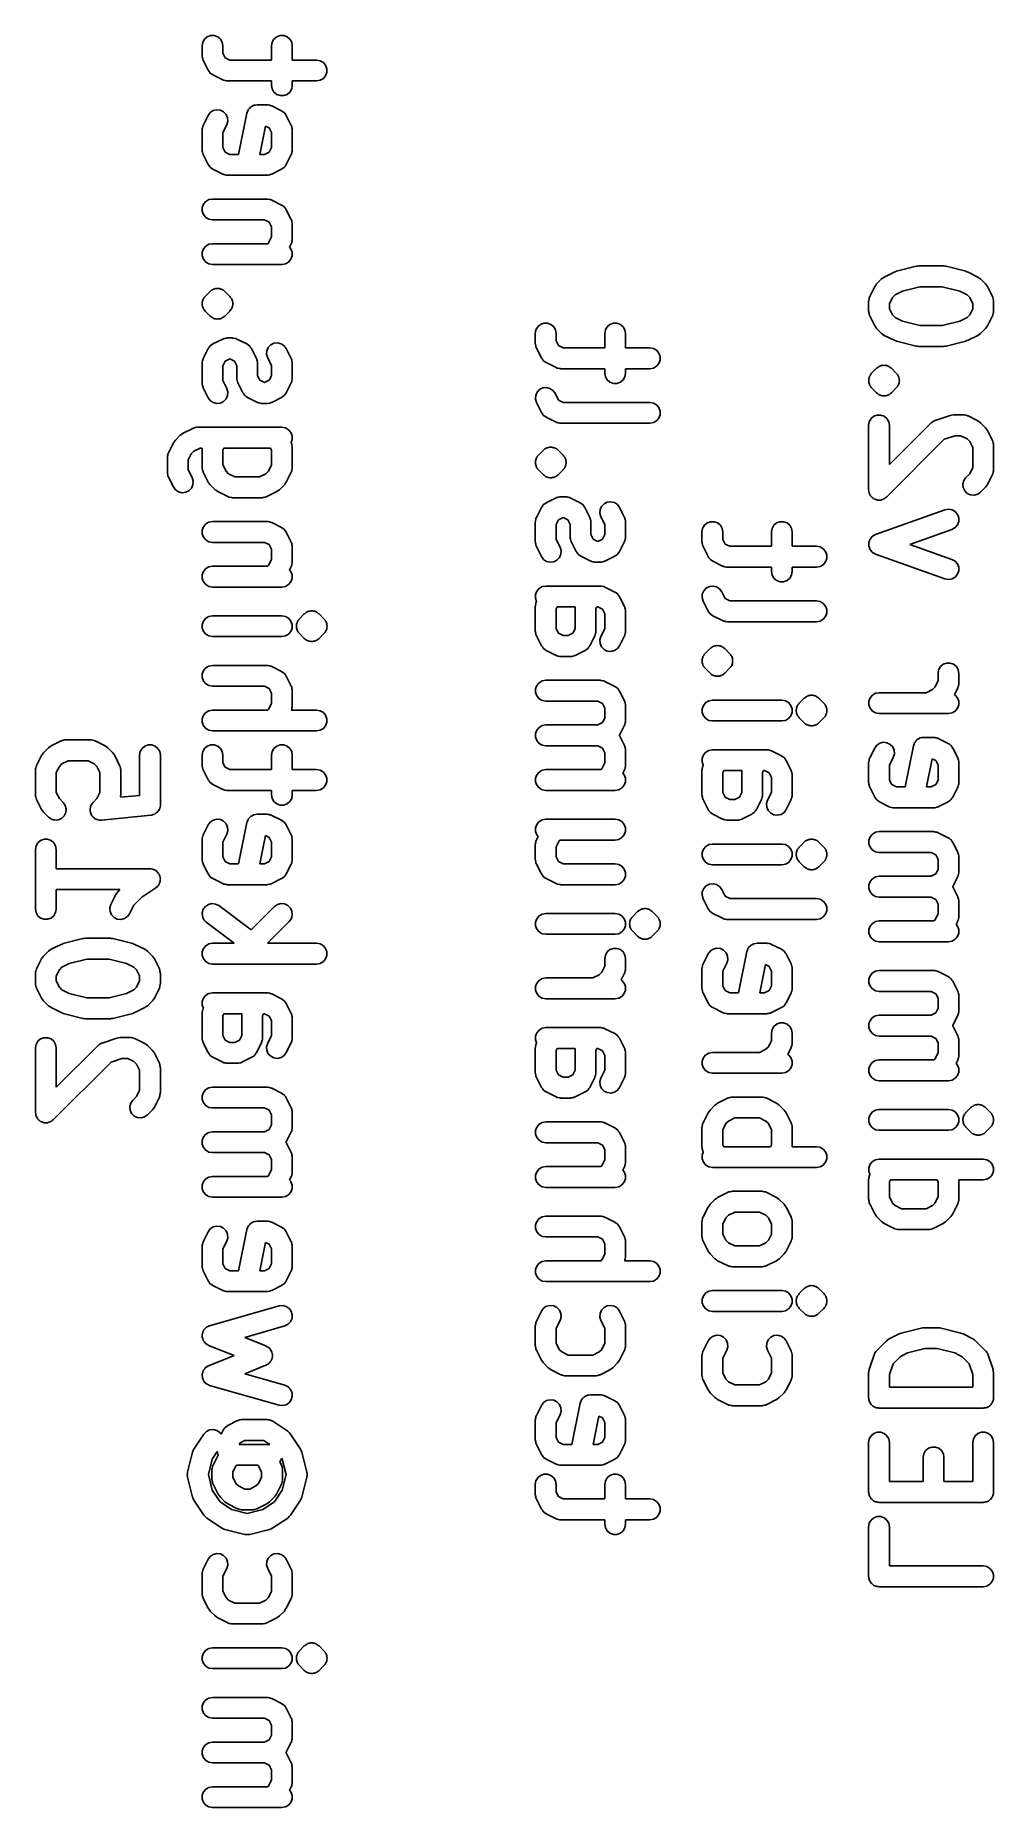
# Model space of a CAD drawing. Extents: x 143.4 to 157.2, y -97.9 to -72.4.
import ezdxf

# ---------------------------------------------------------------- set-up
doc = ezdxf.new("R2010")
doc.units = 0
doc.header["$MEASUREMENT"] = 0
doc.layers.add('BLACK', color=7, linetype='CONTINUOUS')

msp = doc.modelspace()

# ---------------------------------------------------------------- linework, layer by layer
at = {"layer": 'Black'}
for p, q in [((145.83, -72.4844), (145.857, -72.4393)), ((145.857, -72.4393), (145.896, -72.4058)), ((145.896, -72.4058), (145.945, -72.388)), ((145.945, -72.388), (145.997, -72.388)), ((145.997, -72.388), (146.046, -72.4058)), ((146.046, -72.4058), (146.086, -72.4393)), ((146.086, -72.4393), (146.112, -72.4844)), ((146.83, -72.4844), (146.857, -72.4393)), ((146.857, -72.4393), (146.896, -72.4058)), ((146.896, -72.4058), (146.945, -72.388)), ((146.945, -72.388), (146.997, -72.388)), ((146.997, -72.388), (147.046, -72.4058)), ((147.046, -72.4058), (147.086, -72.4393)), ((147.086, -72.4393), (147.112, -72.4844)), ((145.821, -72.5357), (145.83, -72.4844)), ((145.821, -72.6786), (145.821, -72.5357)), ((145.823, -72.6871), (145.821, -72.6786)), ((145.822, -72.6957), (145.823, -72.6871)), ((145.827, -72.7126), (145.822, -72.6957)), ((146.112, -72.4844), (146.121, -72.5357)), ((146.121, -72.5357), (146.121, -72.6432)), ((146.121, -72.6432), (146.155, -72.7096)), ((146.821, -72.5357), (146.83, -72.4844)), ((146.821, -72.7429), (146.821, -72.5357)), ((147.112, -72.4844), (147.121, -72.5357)), ((147.121, -72.5357), (147.121, -72.7429)), ((145.83, -72.7299), (145.827, -72.7126)), ((145.835, -72.7374), (145.83, -72.7299)), ((145.837, -72.7457), (145.835, -72.7374)), ((145.909, -72.8885), (145.837, -72.7457)), ((145.922, -72.9062), (145.909, -72.8885)), ((145.934, -72.9246), (145.922, -72.9062)), ((145.937, -72.927), (145.934, -72.9246)), ((145.94, -72.9304), (145.937, -72.927)), ((145.958, -72.9425), (145.94, -72.9304)), ((145.976, -72.9556), (145.958, -72.9425)), ((146.119, -73.027), (145.976, -72.9556)), ((146.155, -72.7096), (146.221, -72.7429)), ((146.221, -72.7429), (146.821, -72.7429)), ((147.121, -72.7429), (147.471, -72.7429)), ((147.471, -72.7429), (147.523, -72.7519)), ((147.523, -72.7519), (147.568, -72.7779)), ((147.568, -72.7779), (147.601, -72.8179)), ((147.601, -72.8179), (147.619, -72.8668)), ((147.619, -72.9189), (147.601, -72.9679)), ((147.619, -72.8668), (147.619, -72.9189)), ((146.127, -73.0295), (146.119, -73.027)), ((146.134, -73.0338), (146.127, -73.0295)), ((146.152, -73.0369), (146.134, -73.0338)), ((146.169, -73.0419), (146.152, -73.0369)), ((146.177, -73.0414), (146.169, -73.0419)), ((146.186, -73.0429), (146.177, -73.0414)), ((146.821, -73.0429), (146.186, -73.0429)), ((146.821, -73.1071), (146.821, -73.0429)), ((146.83, -73.1584), (146.821, -73.1071)), ((146.857, -73.2036), (146.83, -73.1584)), ((146.896, -73.237), (146.857, -73.2036)), ((147.086, -73.2036), (147.046, -73.237)), ((147.112, -73.1584), (147.086, -73.2036)), ((147.121, -73.1071), (147.112, -73.1584)), ((147.471, -73.0429), (147.121, -73.0429)), ((147.121, -73.0429), (147.121, -73.1071)), ((147.523, -73.0338), (147.471, -73.0429)), ((147.568, -73.0078), (147.523, -73.0338)), ((147.601, -72.9679), (147.568, -73.0078)), ((145.94, -73.4982), (145.983, -73.4695)), ((145.983, -73.4695), (146.034, -73.4574)), ((146.034, -73.4574), (146.086, -73.4634)), ((146.086, -73.4634), (146.132, -73.4867)), ((146.476, -73.4836), (146.484, -73.4607)), ((146.484, -73.4607), (146.486, -73.4594)), ((146.486, -73.4578), (146.502, -73.4395)), ((146.486, -73.4594), (146.486, -73.4578)), ((146.502, -73.4395), (146.518, -73.4208)), ((146.518, -73.4208), (146.519, -73.4199)), ((146.519, -73.4199), (146.521, -73.4186)), ((146.521, -73.4186), (146.542, -73.4069)), ((146.542, -73.4069), (146.563, -73.3948)), ((146.563, -73.3948), (146.565, -73.3945)), ((146.565, -73.3945), (146.566, -73.3936)), ((146.566, -73.3936), (146.59, -73.3899)), ((146.59, -73.3899), (146.614, -73.3857)), ((146.614, -73.3857), (146.757, -73.3857)), ((146.757, -73.3857), (146.766, -73.3872)), ((146.766, -73.3872), (146.774, -73.3867)), ((146.774, -73.3867), (146.791, -73.3917)), ((146.791, -73.3917), (146.808, -73.3948)), ((146.808, -73.3948), (146.816, -73.3991)), ((146.816, -73.3991), (146.824, -73.4015)), ((146.824, -73.4015), (146.967, -73.473)), ((146.945, -73.2549), (146.896, -73.237)), ((146.997, -73.2549), (146.945, -73.2549)), ((146.967, -73.473), (146.985, -73.4861)), ((147.046, -73.237), (146.997, -73.2549)), ((145.822, -73.7328), (145.827, -73.716)), ((145.827, -73.716), (145.83, -73.6987)), ((145.83, -73.6987), (145.835, -73.6912)), ((145.835, -73.6912), (145.837, -73.6829)), ((145.837, -73.6829), (145.909, -73.5401)), ((145.909, -73.5401), (145.94, -73.4982)), ((146.177, -73.6742), (146.121, -73.7854)), ((146.132, -73.4867), (146.168, -73.5245)), ((146.168, -73.5245), (146.189, -73.5723)), ((146.192, -73.6243), (146.177, -73.6742)), ((146.189, -73.5723), (146.192, -73.6243)), ((146.348, -74.1), (146.467, -73.5063)), ((146.467, -73.5063), (146.476, -73.4836)), ((146.736, -73.6928), (146.654, -74.1)), ((146.788, -73.7189), (146.736, -73.6928)), ((146.821, -73.7854), (146.788, -73.7189)), ((146.985, -73.4861), (147.003, -73.4982)), ((147.003, -73.4982), (147.006, -73.5015)), ((147.006, -73.5015), (147.009, -73.504)), ((147.009, -73.504), (147.021, -73.5224)), ((147.021, -73.5224), (147.034, -73.5401)), ((147.034, -73.5401), (147.106, -73.6829)), ((147.106, -73.6829), (147.108, -73.6912)), ((147.108, -73.6912), (147.112, -73.6987)), ((147.112, -73.6987), (147.115, -73.716)), ((147.115, -73.716), (147.12, -73.7328)), ((145.821, -73.75), (145.823, -73.7415)), ((145.821, -74.0357), (145.821, -73.75)), ((145.823, -73.7415), (145.822, -73.7328)), ((146.121, -73.7854), (146.121, -74.0003)), ((146.821, -74.0003), (146.821, -73.7854)), ((147.12, -73.7328), (147.12, -73.7415)), ((147.12, -73.7415), (147.121, -73.75)), ((147.121, -73.75), (147.121, -74.0357)), ((145.823, -74.0442), (145.821, -74.0357)), ((145.822, -74.0529), (145.823, -74.0442)), ((145.827, -74.0697), (145.822, -74.0529)), ((145.83, -74.087), (145.827, -74.0697)), ((145.835, -74.0945), (145.83, -74.087)), ((145.837, -74.1028), (145.835, -74.0945)), ((145.909, -74.2457), (145.837, -74.1028)), ((146.121, -74.0003), (146.155, -74.0668)), ((146.155, -74.0668), (146.221, -74.1)), ((146.221, -74.1), (146.348, -74.1)), ((146.654, -74.1), (146.722, -74.1)), ((146.722, -74.1), (146.788, -74.0668)), ((146.788, -74.0668), (146.821, -74.0003)), ((147.106, -74.1028), (147.034, -74.2457)), ((147.108, -74.0945), (147.106, -74.1028)), ((147.112, -74.087), (147.108, -74.0945)), ((147.115, -74.0697), (147.112, -74.087)), ((147.12, -74.0529), (147.115, -74.0697)), ((147.121, -74.0357), (147.12, -74.0442)), ((147.12, -74.0442), (147.12, -74.0529)), ((145.922, -74.2633), (145.909, -74.2457)), ((145.934, -74.2817), (145.922, -74.2633)), ((145.937, -74.2842), (145.934, -74.2817)), ((145.94, -74.2875), (145.937, -74.2842)), ((145.958, -74.2996), (145.94, -74.2875)), ((145.976, -74.3127), (145.958, -74.2996)), ((146.119, -74.3842), (145.976, -74.3127)), ((146.127, -74.3866), (146.119, -74.3842)), ((146.134, -74.391), (146.127, -74.3866)), ((146.152, -74.394), (146.134, -74.391)), ((146.169, -74.399), (146.152, -74.394)), ((146.177, -74.3985), (146.169, -74.399)), ((146.186, -74.4), (146.177, -74.3985)), ((146.757, -74.4), (146.186, -74.4)), ((146.766, -74.3985), (146.757, -74.4)), ((146.774, -74.399), (146.766, -74.3985)), ((146.791, -74.394), (146.774, -74.399)), ((146.808, -74.391), (146.791, -74.394)), ((146.816, -74.3866), (146.808, -74.391)), ((146.824, -74.3842), (146.816, -74.3866)), ((146.967, -74.3127), (146.824, -74.3842)), ((146.985, -74.2996), (146.967, -74.3127)), ((147.003, -74.2875), (146.985, -74.2996)), ((147.006, -74.2842), (147.003, -74.2875)), ((147.009, -74.2817), (147.006, -74.2842)), ((147.021, -74.2633), (147.009, -74.2817)), ((147.034, -74.2457), (147.021, -74.2633)), ((145.92, -74.7519), (145.971, -74.7429)), ((145.971, -74.7429), (146.757, -74.7429)), ((146.757, -74.7429), (146.766, -74.7444)), ((146.766, -74.7444), (146.774, -74.7438)), ((146.774, -74.7438), (146.791, -74.7488)), ((146.791, -74.7488), (146.808, -74.7519)), ((145.824, -74.8668), (145.842, -74.8179)), ((145.824, -74.9189), (145.824, -74.8668)), ((145.842, -74.9679), (145.824, -74.9189)), ((145.842, -74.8179), (145.875, -74.7779)), ((145.875, -75.0078), (145.842, -74.9679)), ((145.875, -74.7779), (145.92, -74.7519)), ((146.808, -74.7519), (146.816, -74.7562)), ((146.816, -74.7562), (146.824, -74.7587)), ((146.824, -74.7587), (146.967, -74.8301)), ((146.967, -74.8301), (146.985, -74.8432)), ((146.985, -74.8432), (147.003, -74.8554)), ((147.003, -74.8554), (147.006, -74.8587)), ((147.006, -74.8587), (147.009, -74.8612)), ((147.009, -74.8612), (147.021, -74.8795)), ((147.021, -74.8795), (147.034, -74.8972)), ((147.034, -74.8972), (147.106, -75.0401)), ((145.92, -75.0338), (145.875, -75.0078)), ((145.971, -75.0429), (145.92, -75.0338)), ((146.722, -75.0429), (145.971, -75.0429)), ((146.788, -75.0761), (146.722, -75.0429)), ((146.821, -75.1426), (146.788, -75.0761)), ((146.821, -75.286), (146.821, -75.1426)), ((147.106, -75.0401), (147.108, -75.0483)), ((147.108, -75.0483), (147.112, -75.0558)), ((147.112, -75.0558), (147.115, -75.0731)), ((147.115, -75.0731), (147.12, -75.09)), ((147.12, -75.09), (147.12, -75.0986)), ((147.12, -75.0986), (147.121, -75.1071)), ((147.121, -75.1071), (147.121, -75.3214)), ((145.824, -75.5097), (145.842, -75.4607)), ((145.824, -75.5618), (145.824, -75.5097)), ((145.842, -75.4607), (145.875, -75.4208)), ((145.875, -75.4208), (145.92, -75.3948)), ((145.92, -75.3948), (145.971, -75.3857)), ((145.971, -75.3857), (146.766, -75.3857)), ((146.766, -75.3857), (146.777, -75.3754)), ((146.777, -75.3754), (146.821, -75.286)), ((147.106, -75.3885), (147.081, -75.4369)), ((147.081, -75.4369), (147.101, -75.4607)), ((147.101, -75.4607), (147.119, -75.5097)), ((147.108, -75.3802), (147.106, -75.3885)), ((147.112, -75.3727), (147.108, -75.3802)), ((147.115, -75.3554), (147.112, -75.3727)), ((147.12, -75.3386), (147.115, -75.3554)), ((147.119, -75.5097), (147.119, -75.5618)), ((147.121, -75.3214), (147.12, -75.3299)), ((147.12, -75.3299), (147.12, -75.3386)), ((145.842, -75.6107), (145.824, -75.5618)), ((145.875, -75.6506), (145.842, -75.6107)), ((145.92, -75.6767), (145.875, -75.6506)), ((145.971, -75.6857), (145.92, -75.6767)), ((146.971, -75.6857), (145.971, -75.6857)), ((147.023, -75.6767), (146.971, -75.6857)), ((147.068, -75.6506), (147.023, -75.6767)), ((147.101, -75.6107), (147.068, -75.6506)), ((147.119, -75.5618), (147.101, -75.6107)), ((155.821, -75.7831), (156.106, -75.7116)), ((156.106, -75.7116), (156.125, -75.7103)), ((156.125, -75.7103), (156.143, -75.7071)), ((156.143, -75.7071), (156.5, -75.7071)), ((156.5, -75.7071), (156.518, -75.7103)), ((156.518, -75.7103), (156.536, -75.7116)), ((156.536, -75.7116), (156.822, -75.7831)), ((155.437, -76.1472), (155.509, -76.0043)), ((155.509, -76.0043), (155.523, -75.985)), ((155.523, -75.985), (155.537, -75.9654)), ((155.537, -75.9654), (155.608, -75.8939)), ((155.608, -75.8939), (155.628, -75.8802)), ((155.628, -75.8802), (155.647, -75.8658)), ((155.647, -75.8658), (155.79, -75.7944)), ((155.79, -75.7944), (155.806, -75.7897)), ((155.806, -75.7897), (155.821, -75.7831)), ((156.161, -76.0071), (155.909, -76.0701)), ((156.482, -76.0071), (156.161, -76.0071)), ((156.733, -76.0701), (156.482, -76.0071)), ((156.822, -75.7831), (156.837, -75.7897)), ((156.837, -75.7897), (156.853, -75.7944)), ((156.853, -75.7944), (156.996, -75.8658)), ((156.996, -75.8658), (157.015, -75.8801)), ((157.015, -75.8801), (157.035, -75.8939)), ((157.035, -75.8939), (157.106, -75.9654)), ((157.106, -75.9654), (157.12, -75.985)), ((157.12, -75.985), (157.134, -76.0043)), ((157.134, -76.0043), (157.206, -76.1472)), ((145.822, -76.2369), (145.824, -76.2306)), ((145.823, -76.25), (145.822, -76.2369)), ((145.822, -76.2631), (145.823, -76.25)), ((145.824, -76.2694), (145.822, -76.2631)), ((145.824, -76.224), (145.826, -76.2178)), ((145.824, -76.2306), (145.824, -76.224)), ((145.824, -76.276), (145.824, -76.2694)), ((145.826, -76.2822), (145.824, -76.276)), ((145.826, -76.2178), (145.827, -76.2112)), ((145.827, -76.2112), (145.832, -76.1993)), ((145.832, -76.1993), (145.835, -76.1866)), ((145.835, -76.1866), (145.839, -76.1812)), ((145.839, -76.1812), (145.842, -76.175)), ((145.842, -76.175), (145.846, -76.1699)), ((145.846, -76.1699), (145.849, -76.164)), ((145.849, -76.164), (145.858, -76.1547)), ((145.858, -76.1547), (145.865, -76.1439)), ((145.865, -76.1439), (145.937, -76.0725)), ((145.937, -76.0725), (145.948, -76.065)), ((145.948, -76.065), (145.957, -76.0557)), ((145.957, -76.0557), (145.969, -76.0502)), ((145.969, -76.0502), (145.979, -76.0426)), ((145.979, -76.0426), (145.992, -76.0392)), ((145.992, -76.0392), (146.004, -76.0337)), ((146.004, -76.0337), (146.017, -76.0325)), ((146.017, -76.0325), (146.03, -76.0291)), ((146.03, -76.0291), (146.043, -76.0303)), ((146.043, -76.0303), (146.056, -76.0291)), ((146.056, -76.0291), (146.069, -76.0325)), ((146.069, -76.0325), (146.082, -76.0337)), ((146.082, -76.0337), (146.094, -76.0392)), ((146.094, -76.0392), (146.106, -76.0426)), ((146.106, -76.0426), (146.117, -76.0502)), ((146.117, -76.0502), (146.129, -76.0557)), ((146.129, -76.0557), (146.138, -76.065)), ((146.138, -76.065), (146.149, -76.0725)), ((146.149, -76.0725), (146.22, -76.1439)), ((146.22, -76.1439), (146.228, -76.1547)), ((146.228, -76.1547), (146.237, -76.164)), ((146.237, -76.164), (146.24, -76.1699)), ((146.24, -76.1699), (146.244, -76.175)), ((146.244, -76.175), (146.246, -76.1812)), ((146.246, -76.1812), (146.25, -76.1866)), ((146.25, -76.1866), (146.254, -76.1993)), ((146.254, -76.1993), (146.259, -76.2112)), ((146.259, -76.2112), (146.26, -76.2178)), ((146.26, -76.2178), (146.262, -76.224)), ((146.262, -76.276), (146.26, -76.2822)), ((146.262, -76.224), (146.262, -76.2305)), ((146.262, -76.2305), (146.264, -76.2369)), ((146.264, -76.2631), (146.262, -76.2694)), ((146.262, -76.2694), (146.262, -76.276)), ((146.264, -76.2369), (146.263, -76.25)), ((146.263, -76.25), (146.264, -76.2631)), ((155.421, -76.2143), (155.423, -76.2058)), ((155.421, -76.3571), (155.421, -76.2143)), ((155.422, -76.1971), (155.427, -76.1803)), ((155.423, -76.2058), (155.422, -76.1971)), ((155.427, -76.1803), (155.43, -76.163)), ((155.43, -76.163), (155.435, -76.1555)), ((155.435, -76.1555), (155.437, -76.1472)), ((155.766, -76.1603), (155.721, -76.2497)), ((155.721, -76.2497), (155.721, -76.3217)), ((155.803, -76.1233), (155.766, -76.1603)), ((155.909, -76.0701), (155.803, -76.1233)), ((156.84, -76.1233), (156.733, -76.0701)), ((156.877, -76.1603), (156.84, -76.1233)), ((156.921, -76.2497), (156.877, -76.1603)), ((156.921, -76.3217), (156.921, -76.2497)), ((157.206, -76.1472), (157.208, -76.1555)), ((157.208, -76.1555), (157.212, -76.163)), ((157.212, -76.163), (157.215, -76.1803)), ((157.215, -76.1803), (157.22, -76.1971)), ((157.22, -76.1971), (157.22, -76.2058)), ((157.22, -76.2058), (157.221, -76.2143)), ((157.221, -76.2143), (157.221, -76.3571)), ((145.827, -76.2888), (145.826, -76.2822)), ((145.832, -76.3007), (145.827, -76.2888)), ((145.835, -76.3134), (145.832, -76.3007)), ((145.839, -76.3188), (145.835, -76.3134)), ((145.842, -76.325), (145.839, -76.3188)), ((145.846, -76.3301), (145.842, -76.325)), ((145.849, -76.336), (145.846, -76.3301)), ((145.858, -76.3453), (145.849, -76.336)), ((145.865, -76.3561), (145.858, -76.3453)), ((145.937, -76.4275), (145.865, -76.3561)), ((145.948, -76.435), (145.937, -76.4275)), ((145.957, -76.4443), (145.948, -76.435)), ((145.969, -76.4498), (145.957, -76.4443)), ((145.979, -76.4574), (145.969, -76.4498)), ((145.992, -76.4608), (145.979, -76.4574)), ((146.004, -76.4663), (145.992, -76.4608)), ((146.017, -76.4675), (146.004, -76.4663)), ((146.03, -76.4709), (146.017, -76.4675)), ((146.043, -76.4697), (146.03, -76.4709)), ((146.056, -76.4709), (146.043, -76.4697)), ((146.069, -76.4675), (146.056, -76.4709)), ((146.082, -76.4663), (146.069, -76.4675)), ((146.094, -76.4608), (146.082, -76.4663)), ((146.106, -76.4574), (146.094, -76.4608)), ((146.117, -76.4498), (146.106, -76.4574)), ((146.129, -76.4443), (146.117, -76.4498)), ((146.138, -76.435), (146.129, -76.4443)), ((146.149, -76.4275), (146.138, -76.435)), ((146.22, -76.3561), (146.149, -76.4275)), ((146.228, -76.3453), (146.22, -76.3561)), ((146.237, -76.336), (146.228, -76.3453)), ((146.24, -76.3301), (146.237, -76.336)), ((146.244, -76.325), (146.24, -76.3301)), ((146.246, -76.3188), (146.244, -76.325)), ((146.25, -76.3134), (146.246, -76.3188)), ((146.254, -76.3007), (146.25, -76.3134)), ((146.259, -76.2888), (146.254, -76.3007)), ((146.26, -76.2822), (146.259, -76.2888)), ((150.696, -76.5487), (150.745, -76.5309)), ((150.745, -76.5309), (150.797, -76.5309)), ((150.797, -76.5309), (150.846, -76.5487)), ((151.696, -76.5487), (151.745, -76.5309)), ((151.745, -76.5309), (151.797, -76.5309)), ((151.797, -76.5309), (151.846, -76.5487)), ((155.423, -76.3657), (155.421, -76.3571)), ((155.422, -76.3743), (155.423, -76.3657)), ((155.427, -76.3911), (155.422, -76.3743)), ((155.43, -76.4084), (155.427, -76.3911)), ((155.435, -76.4159), (155.43, -76.4084)), ((155.437, -76.4242), (155.435, -76.4159)), ((155.509, -76.5671), (155.437, -76.4242)), ((155.721, -76.3217), (155.766, -76.4111)), ((155.766, -76.4111), (155.803, -76.4482)), ((155.803, -76.4482), (155.909, -76.5013)), ((155.909, -76.5013), (156.161, -76.5643)), ((156.482, -76.5643), (156.733, -76.5013)), ((156.733, -76.5013), (156.84, -76.4482)), ((156.84, -76.4482), (156.877, -76.4111)), ((156.877, -76.4111), (156.921, -76.3217)), ((157.206, -76.4242), (157.134, -76.5671)), ((157.208, -76.4159), (157.206, -76.4242)), ((157.212, -76.4084), (157.208, -76.4159)), ((157.215, -76.3911), (157.212, -76.4084)), ((157.22, -76.3743), (157.215, -76.3911)), ((157.221, -76.3571), (157.22, -76.3657)), ((157.22, -76.3657), (157.22, -76.3743)), ((145.976, -76.8301), (146.119, -76.7587)), ((146.119, -76.7587), (146.127, -76.7562)), ((146.127, -76.7562), (146.134, -76.7519)), ((146.134, -76.7519), (146.152, -76.7489)), ((146.152, -76.7489), (146.169, -76.7438)), ((146.169, -76.7438), (146.177, -76.7444)), ((146.177, -76.7444), (146.186, -76.7429)), ((146.186, -76.7429), (146.257, -76.7429)), ((146.257, -76.7429), (146.266, -76.7444)), ((146.266, -76.7444), (146.274, -76.7438)), ((146.274, -76.7438), (146.291, -76.7489)), ((146.291, -76.7489), (146.308, -76.7519)), ((146.308, -76.7519), (146.316, -76.7562)), ((146.316, -76.7562), (146.324, -76.7587)), ((146.324, -76.7587), (146.467, -76.8301)), ((150.621, -76.6786), (150.63, -76.6273)), ((150.621, -76.8214), (150.621, -76.6786)), ((150.63, -76.6273), (150.657, -76.5822)), ((150.657, -76.5822), (150.696, -76.5487)), ((150.846, -76.5487), (150.886, -76.5822)), ((150.886, -76.5822), (150.912, -76.6273)), ((150.912, -76.6273), (150.921, -76.6786)), ((150.921, -76.6786), (150.921, -76.786)), ((150.921, -76.786), (150.955, -76.8525)), ((151.621, -76.6786), (151.63, -76.6273)), ((151.621, -76.8857), (151.621, -76.6786)), ((151.63, -76.6273), (151.657, -76.5822)), ((151.657, -76.5822), (151.696, -76.5487)), ((151.846, -76.5487), (151.886, -76.5822)), ((151.886, -76.5822), (151.912, -76.6273)), ((151.912, -76.6273), (151.921, -76.6786)), ((151.921, -76.6786), (151.921, -76.8857)), ((155.523, -76.5864), (155.509, -76.5671)), ((155.537, -76.6061), (155.523, -76.5864)), ((155.608, -76.6775), (155.537, -76.6061)), ((155.628, -76.6913), (155.608, -76.6775)), ((155.647, -76.7056), (155.628, -76.6913)), ((155.79, -76.777), (155.647, -76.7056)), ((155.806, -76.7817), (155.79, -76.777)), ((155.821, -76.7884), (155.806, -76.7817)), ((156.106, -76.8598), (155.821, -76.7884)), ((156.161, -76.5643), (156.482, -76.5643)), ((156.822, -76.7884), (156.536, -76.8598)), ((156.837, -76.7817), (156.822, -76.7884)), ((156.853, -76.777), (156.837, -76.7817)), ((156.996, -76.7056), (156.853, -76.777)), ((157.015, -76.6913), (156.996, -76.7056)), ((157.035, -76.6775), (157.015, -76.6913)), ((157.106, -76.6061), (157.035, -76.6775)), ((157.12, -76.5864), (157.106, -76.6061)), ((157.134, -76.5671), (157.12, -76.5864)), ((145.835, -77.0483), (145.837, -77.0401)), ((145.837, -77.0401), (145.909, -76.8972)), ((145.909, -76.8972), (145.922, -76.8795)), ((145.922, -76.8795), (145.934, -76.8612)), ((145.934, -76.8612), (145.937, -76.8587)), ((145.937, -76.8587), (145.94, -76.8554)), ((145.94, -76.8554), (145.958, -76.8432)), ((145.958, -76.8432), (145.976, -76.8301)), ((146.221, -77.0429), (146.155, -77.0761)), ((146.222, -77.0429), (146.221, -77.0429)), ((146.288, -77.0761), (146.222, -77.0429)), ((146.467, -76.8301), (146.485, -76.8432)), ((146.485, -76.8432), (146.503, -76.8554)), ((146.503, -76.8554), (146.506, -76.8587)), ((146.506, -76.8587), (146.509, -76.8612)), ((146.509, -76.8612), (146.521, -76.8795)), ((146.521, -76.8795), (146.534, -76.8972)), ((146.534, -76.8972), (146.606, -77.0401)), ((146.606, -77.0401), (146.608, -77.0483)), ((146.751, -76.9814), (146.754, -76.9294)), ((146.766, -77.0314), (146.751, -76.9814)), ((146.754, -76.9294), (146.775, -76.8816)), ((146.821, -77.1426), (146.766, -77.0314)), ((146.775, -76.8816), (146.811, -76.8438)), ((146.811, -76.8438), (146.857, -76.8205)), ((146.857, -76.8205), (146.909, -76.8146)), ((146.909, -76.8146), (146.96, -76.8267)), ((146.96, -76.8267), (147.003, -76.8554)), ((147.003, -76.8554), (147.034, -76.8972)), ((147.034, -76.8972), (147.106, -77.0401)), ((147.106, -77.0401), (147.108, -77.0483)), ((150.623, -76.8299), (150.621, -76.8214)), ((150.622, -76.8386), (150.623, -76.8299)), ((150.627, -76.8554), (150.622, -76.8386)), ((150.63, -76.8727), (150.627, -76.8554)), ((150.635, -76.8802), (150.63, -76.8727)), ((150.637, -76.8885), (150.635, -76.8802)), ((150.709, -77.0314), (150.637, -76.8885)), ((150.722, -77.049), (150.709, -77.0314)), ((150.955, -76.8525), (151.021, -76.8857)), ((151.021, -76.8857), (151.621, -76.8857)), ((151.921, -76.8857), (152.271, -76.8857)), ((152.271, -76.8857), (152.323, -76.8948)), ((152.323, -76.8948), (152.368, -76.9208)), ((152.368, -76.9208), (152.401, -76.9607)), ((152.401, -76.9607), (152.419, -77.0097)), ((152.419, -77.0097), (152.419, -77.0618)), ((156.125, -76.8611), (156.106, -76.8598)), ((156.143, -76.8643), (156.125, -76.8611)), ((156.5, -76.8643), (156.143, -76.8643)), ((156.518, -76.8611), (156.5, -76.8643)), ((156.536, -76.8598), (156.518, -76.8611)), ((145.821, -77.1071), (145.823, -77.0986)), ((145.821, -77.3929), (145.821, -77.1071)), ((145.822, -77.09), (145.827, -77.0731)), ((145.823, -77.0986), (145.822, -77.09)), ((145.827, -77.0731), (145.83, -77.0558)), ((145.83, -77.0558), (145.835, -77.0483)), ((146.155, -77.0761), (146.121, -77.1426)), ((146.121, -77.1426), (146.121, -77.3574)), ((146.321, -77.1426), (146.288, -77.0761)), ((146.321, -77.3214), (146.321, -77.1426)), ((146.608, -77.0483), (146.612, -77.0558)), ((146.612, -77.0558), (146.615, -77.0731)), ((146.615, -77.0731), (146.62, -77.09)), ((146.62, -77.09), (146.62, -77.0986)), ((146.62, -77.0986), (146.621, -77.1071)), ((146.621, -77.1071), (146.621, -77.286)), ((146.621, -77.286), (146.655, -77.3525)), ((146.788, -77.3525), (146.821, -77.286)), ((146.821, -77.286), (146.821, -77.1426)), ((147.108, -77.0483), (147.112, -77.0558)), ((147.112, -77.0558), (147.115, -77.0731)), ((147.115, -77.0731), (147.12, -77.09)), ((147.12, -77.09), (147.12, -77.0986)), ((147.12, -77.0986), (147.121, -77.1071)), ((147.121, -77.1071), (147.121, -77.3214)), ((150.734, -77.0674), (150.722, -77.049)), ((150.737, -77.0699), (150.734, -77.0674)), ((150.74, -77.0732), (150.737, -77.0699)), ((150.758, -77.0853), (150.74, -77.0732)), ((150.776, -77.0984), (150.758, -77.0853)), ((150.919, -77.1699), (150.776, -77.0984)), ((150.927, -77.1723), (150.919, -77.1699)), ((150.934, -77.1767), (150.927, -77.1723)), ((150.952, -77.1797), (150.934, -77.1767)), ((150.969, -77.1847), (150.952, -77.1797)), ((150.977, -77.1842), (150.969, -77.1847)), ((150.986, -77.1857), (150.977, -77.1842)), ((151.621, -77.1857), (150.986, -77.1857)), ((151.621, -77.25), (151.621, -77.1857)), ((151.63, -77.3013), (151.621, -77.25)), ((151.657, -77.3464), (151.63, -77.3013)), ((151.912, -77.3013), (151.886, -77.3464)), ((151.921, -77.25), (151.912, -77.3013)), ((152.271, -77.1857), (151.921, -77.1857)), ((151.921, -77.1857), (151.921, -77.25)), ((152.323, -77.1767), (152.271, -77.1857)), ((152.368, -77.1506), (152.323, -77.1767)), ((152.401, -77.1107), (152.368, -77.1506)), ((152.419, -77.0618), (152.401, -77.1107)), ((155.432, -77.3064), (155.435, -77.2938)), ((155.435, -77.2938), (155.439, -77.2883)), ((155.439, -77.2883), (155.442, -77.2821)), ((155.442, -77.2821), (155.446, -77.2771)), ((155.446, -77.2771), (155.449, -77.2711)), ((155.449, -77.2711), (155.458, -77.2618)), ((155.458, -77.2618), (155.465, -77.2511)), ((155.465, -77.2511), (155.537, -77.1796)), ((155.537, -77.1796), (155.548, -77.1721)), ((155.548, -77.1721), (155.557, -77.1628)), ((155.557, -77.1628), (155.569, -77.1573)), ((155.569, -77.1573), (155.579, -77.1498)), ((155.579, -77.1498), (155.592, -77.1464)), ((155.592, -77.1464), (155.604, -77.1408)), ((155.604, -77.1408), (155.617, -77.1397)), ((155.617, -77.1397), (155.63, -77.1363)), ((155.63, -77.1363), (155.643, -77.1374)), ((155.643, -77.1374), (155.656, -77.1363)), ((155.656, -77.1363), (155.669, -77.1397)), ((155.669, -77.1397), (155.682, -77.1408)), ((155.682, -77.1408), (155.694, -77.1464)), ((155.694, -77.1464), (155.706, -77.1498)), ((155.706, -77.1498), (155.717, -77.1573)), ((155.717, -77.1573), (155.729, -77.1628)), ((155.729, -77.1628), (155.738, -77.1721)), ((155.738, -77.1721), (155.749, -77.1796)), ((155.749, -77.1796), (155.82, -77.2511)), ((155.82, -77.2511), (155.828, -77.2618)), ((155.828, -77.2618), (155.837, -77.2711)), ((155.837, -77.2711), (155.84, -77.2771)), ((155.84, -77.2771), (155.844, -77.2821)), ((155.844, -77.2821), (155.846, -77.2883)), ((155.846, -77.2883), (155.85, -77.2937)), ((155.85, -77.2937), (155.854, -77.3064)), ((145.823, -77.4014), (145.821, -77.3929)), ((145.822, -77.41), (145.823, -77.4014)), ((145.827, -77.4269), (145.822, -77.41)), ((145.83, -77.4442), (145.827, -77.4269)), ((145.835, -77.4517), (145.83, -77.4442)), ((145.837, -77.4599), (145.835, -77.4517)), ((145.909, -77.6028), (145.837, -77.4599)), ((146.121, -77.3574), (146.177, -77.4686)), ((146.177, -77.4686), (146.192, -77.5186)), ((146.192, -77.5186), (146.189, -77.5706)), ((146.323, -77.3299), (146.321, -77.3214)), ((146.322, -77.3386), (146.323, -77.3299)), ((146.327, -77.3554), (146.322, -77.3386)), ((146.33, -77.3727), (146.327, -77.3554)), ((146.335, -77.3802), (146.33, -77.3727)), ((146.337, -77.3885), (146.335, -77.3802)), ((146.409, -77.5314), (146.337, -77.3885)), ((146.422, -77.549), (146.409, -77.5314)), ((146.434, -77.5674), (146.422, -77.549)), ((146.655, -77.3525), (146.721, -77.3857)), ((146.721, -77.3857), (146.722, -77.3857)), ((146.722, -77.3857), (146.788, -77.3525)), ((147.021, -77.549), (147.009, -77.5674)), ((147.034, -77.5314), (147.021, -77.549)), ((147.106, -77.3885), (147.034, -77.5314)), ((147.108, -77.3802), (147.106, -77.3885)), ((147.112, -77.3727), (147.108, -77.3802)), ((147.115, -77.3554), (147.112, -77.3727)), ((147.12, -77.3386), (147.115, -77.3554)), ((147.121, -77.3214), (147.12, -77.3299)), ((147.12, -77.3299), (147.12, -77.3386)), ((150.626, -77.5723), (150.646, -77.5245)), ((150.646, -77.5245), (150.682, -77.4867)), ((150.682, -77.4867), (150.729, -77.4634)), ((150.729, -77.4634), (150.78, -77.4574)), ((150.78, -77.4574), (150.831, -77.4695)), ((150.831, -77.4695), (150.875, -77.4982)), ((150.875, -77.4982), (150.906, -77.5401)), ((150.906, -77.5401), (150.955, -77.6382)), ((151.696, -77.3799), (151.657, -77.3464)), ((151.745, -77.3977), (151.696, -77.3799)), ((151.797, -77.3977), (151.745, -77.3977)), ((151.846, -77.3799), (151.797, -77.3977)), ((151.886, -77.3464), (151.846, -77.3799)), ((155.422, -77.3441), (155.424, -77.3377)), ((155.423, -77.3571), (155.422, -77.3441)), ((155.422, -77.3702), (155.423, -77.3571)), ((155.424, -77.3766), (155.422, -77.3702)), ((155.424, -77.3311), (155.426, -77.3249)), ((155.424, -77.3377), (155.424, -77.3311)), ((155.424, -77.3832), (155.424, -77.3766)), ((155.426, -77.3894), (155.424, -77.3832)), ((155.426, -77.3249), (155.427, -77.3183)), ((155.427, -77.396), (155.426, -77.3894)), ((155.427, -77.3183), (155.432, -77.3064)), ((155.432, -77.4079), (155.427, -77.396)), ((155.435, -77.4205), (155.432, -77.4079)), ((155.439, -77.4259), (155.435, -77.4205)), ((155.442, -77.4321), (155.439, -77.4259)), ((155.446, -77.4372), (155.442, -77.4321)), ((155.449, -77.4432), (155.446, -77.4372)), ((155.458, -77.4525), (155.449, -77.4432)), ((155.465, -77.4632), (155.458, -77.4525)), ((155.537, -77.5346), (155.465, -77.4632)), ((155.548, -77.5422), (155.537, -77.5346)), ((155.557, -77.5514), (155.548, -77.5422)), ((155.569, -77.557), (155.557, -77.5514)), ((155.729, -77.5514), (155.717, -77.557)), ((155.738, -77.5422), (155.729, -77.5514)), ((155.749, -77.5346), (155.738, -77.5422)), ((155.82, -77.4632), (155.749, -77.5346)), ((155.828, -77.4525), (155.82, -77.4632)), ((155.837, -77.4432), (155.828, -77.4525)), ((155.84, -77.4372), (155.837, -77.4432)), ((155.844, -77.4321), (155.84, -77.4372)), ((155.846, -77.4259), (155.844, -77.4321)), ((155.85, -77.4205), (155.846, -77.4259)), ((155.854, -77.4079), (155.85, -77.4205)), ((155.854, -77.3064), (155.859, -77.3183)), ((155.859, -77.396), (155.854, -77.4079)), ((155.859, -77.3183), (155.86, -77.3249)), ((155.86, -77.3894), (155.859, -77.396)), ((155.86, -77.3249), (155.862, -77.3311)), ((155.862, -77.3832), (155.86, -77.3894)), ((155.862, -77.3311), (155.862, -77.3377)), ((155.862, -77.3377), (155.864, -77.3441)), ((155.864, -77.3702), (155.862, -77.3766)), ((155.862, -77.3766), (155.862, -77.3832)), ((155.864, -77.3441), (155.863, -77.3571)), ((155.863, -77.3571), (155.864, -77.3702)), ((145.94, -77.6446), (145.909, -77.6028)), ((145.983, -77.6733), (145.94, -77.6446)), ((146.034, -77.6854), (145.983, -77.6733)), ((146.086, -77.6795), (146.034, -77.6854)), ((146.132, -77.6562), (146.086, -77.6795)), ((146.168, -77.6184), (146.132, -77.6562)), ((146.189, -77.5706), (146.168, -77.6184)), ((146.437, -77.5699), (146.434, -77.5674)), ((146.44, -77.5732), (146.437, -77.5699)), ((146.458, -77.5853), (146.44, -77.5732)), ((146.476, -77.5984), (146.458, -77.5853)), ((146.619, -77.6699), (146.476, -77.5984)), ((146.627, -77.6723), (146.619, -77.6699)), ((146.634, -77.6767), (146.627, -77.6723)), ((146.652, -77.6797), (146.634, -77.6767)), ((146.669, -77.6847), (146.652, -77.6797)), ((146.677, -77.6842), (146.669, -77.6847)), ((146.686, -77.6857), (146.677, -77.6842)), ((146.757, -77.6857), (146.686, -77.6857)), ((146.766, -77.6842), (146.757, -77.6857)), ((146.774, -77.6847), (146.766, -77.6842)), ((146.791, -77.6797), (146.774, -77.6847)), ((146.808, -77.6767), (146.791, -77.6797)), ((146.816, -77.6723), (146.808, -77.6767)), ((146.824, -77.6699), (146.816, -77.6723)), ((146.967, -77.5984), (146.824, -77.6699)), ((146.985, -77.5853), (146.967, -77.5984)), ((147.003, -77.5732), (146.985, -77.5853)), ((147.006, -77.5699), (147.003, -77.5732)), ((147.009, -77.5674), (147.006, -77.5699)), ((150.622, -77.6243), (150.626, -77.5723)), ((150.637, -77.6742), (150.622, -77.6243)), ((150.709, -77.8171), (150.637, -77.6742)), ((150.955, -77.6382), (151.021, -77.6714)), ((151.021, -77.6714), (152.271, -77.6714)), ((152.271, -77.6714), (152.323, -77.6805)), ((152.323, -77.6805), (152.368, -77.7065)), ((152.368, -77.7065), (152.401, -77.7464)), ((152.401, -77.7464), (152.419, -77.7954)), ((152.419, -77.7954), (152.419, -77.8475)), ((155.579, -77.5645), (155.569, -77.557)), ((155.592, -77.5679), (155.579, -77.5645)), ((155.604, -77.5735), (155.592, -77.5679)), ((155.617, -77.5746), (155.604, -77.5735)), ((155.63, -77.578), (155.617, -77.5746)), ((155.643, -77.5769), (155.63, -77.578)), ((155.656, -77.578), (155.643, -77.5769)), ((155.669, -77.5746), (155.656, -77.578)), ((155.682, -77.5735), (155.669, -77.5746)), ((155.694, -77.5679), (155.682, -77.5735)), ((155.706, -77.5645), (155.694, -77.5679)), ((155.717, -77.557), (155.706, -77.5645)), ((145.547, -78.1158), (145.69, -78.0444)), ((145.69, -78.0444), (145.698, -78.0419)), ((145.698, -78.0419), (145.706, -78.0376)), ((145.706, -78.0376), (145.723, -78.0346)), ((145.723, -78.0346), (145.74, -78.0296)), ((145.74, -78.0296), (145.749, -78.0301)), ((145.749, -78.0301), (145.757, -78.0286)), ((145.757, -78.0286), (146.971, -78.0286)), ((146.971, -78.0286), (147.023, -78.0376)), ((147.023, -78.0376), (147.068, -78.0637)), ((147.068, -78.0637), (147.101, -78.1036)), ((150.722, -77.8348), (150.709, -77.8171)), ((150.734, -77.8531), (150.722, -77.8348)), ((150.737, -77.8556), (150.734, -77.8531)), ((150.74, -77.8589), (150.737, -77.8556)), ((150.758, -77.8711), (150.74, -77.8589)), ((150.776, -77.8842), (150.758, -77.8711)), ((150.919, -77.9556), (150.776, -77.8842)), ((150.927, -77.9581), (150.919, -77.9556)), ((150.934, -77.9624), (150.927, -77.9581)), ((150.952, -77.9654), (150.934, -77.9624)), ((150.969, -77.9704), (150.952, -77.9654)), ((150.977, -77.9699), (150.969, -77.9704)), ((150.986, -77.9714), (150.977, -77.9699)), ((152.271, -77.9714), (150.986, -77.9714)), ((152.323, -77.9624), (152.271, -77.9714)), ((152.368, -77.9363), (152.323, -77.9624)), ((152.401, -77.8964), (152.368, -77.9363)), ((152.419, -77.8475), (152.401, -77.8964)), ((155.421, -78), (155.43, -77.9487)), ((155.421, -78.9286), (155.421, -78)), ((155.43, -77.9487), (155.457, -77.9036)), ((155.457, -77.9036), (155.496, -77.8701)), ((155.496, -77.8701), (155.545, -77.8523)), ((155.545, -77.8523), (155.597, -77.8523)), ((155.597, -77.8523), (155.646, -77.8701)), ((155.646, -77.8701), (155.686, -77.9036)), ((155.686, -77.9036), (155.712, -77.9487)), ((155.712, -77.9487), (155.721, -78)), ((155.721, -78.5664), (156.323, -77.9654)), ((155.721, -78), (155.721, -78.5664)), ((156.323, -77.9654), (156.33, -77.9604)), ((156.33, -77.9604), (156.335, -77.9539)), ((156.335, -77.9539), (156.351, -77.9456)), ((156.351, -77.9456), (156.365, -77.9355)), ((156.365, -77.9355), (156.374, -77.9332)), ((156.374, -77.9332), (156.381, -77.9291)), ((156.381, -77.9291), (156.595, -77.8577)), ((156.595, -77.8577), (156.619, -77.8542)), ((156.619, -77.8542), (156.643, -77.85)), ((156.643, -77.85), (156.786, -77.85)), ((156.786, -77.85), (156.794, -77.8515)), ((156.794, -77.8515), (156.803, -77.851)), ((156.803, -77.851), (156.82, -77.856)), ((156.82, -77.856), (156.837, -77.859)), ((156.837, -77.859), (156.845, -77.8634)), ((156.845, -77.8634), (156.853, -77.8658)), ((156.853, -77.8658), (156.996, -77.9373)), ((156.996, -77.9373), (157.015, -77.9516)), ((157.015, -77.9516), (157.035, -77.9654)), ((157.035, -77.9654), (157.106, -78.0368)), ((157.106, -78.0368), (157.12, -78.0565)), ((157.12, -78.0565), (157.134, -78.0758)), ((145.337, -78.3972), (145.409, -78.2543)), ((145.409, -78.2543), (145.423, -78.235)), ((145.423, -78.235), (145.437, -78.2154)), ((145.437, -78.2154), (145.508, -78.1439)), ((145.508, -78.1439), (145.528, -78.1301)), ((145.528, -78.1301), (145.547, -78.1158)), ((147.101, -78.1036), (147.119, -78.1525)), ((147.119, -78.2046), (147.103, -78.2491)), ((147.103, -78.2491), (147.106, -78.2543)), ((147.106, -78.2543), (147.108, -78.2626)), ((147.108, -78.2626), (147.112, -78.2701)), ((147.112, -78.2701), (147.115, -78.2874)), ((147.115, -78.2874), (147.12, -78.3043)), ((147.119, -78.1525), (147.119, -78.2046)), ((147.12, -78.3043), (147.12, -78.3129)), ((147.12, -78.3129), (147.121, -78.3214)), ((147.121, -78.3214), (147.121, -78.6071)), ((150.792, -78.3249), (150.804, -78.3194)), ((150.804, -78.3194), (150.817, -78.3183)), ((150.817, -78.3183), (150.83, -78.3149)), ((150.83, -78.3149), (150.843, -78.316)), ((150.843, -78.316), (150.856, -78.3149)), ((150.856, -78.3149), (150.869, -78.3183)), ((150.869, -78.3183), (150.882, -78.3194)), ((150.882, -78.3194), (150.894, -78.3249)), ((156.51, -78.2025), (155.677, -79.0346)), ((156.667, -78.15), (156.51, -78.2025)), ((156.75, -78.15), (156.667, -78.15)), ((156.84, -78.1947), (156.75, -78.15)), ((156.877, -78.2317), (156.84, -78.1947)), ((156.921, -78.3211), (156.877, -78.2317)), ((156.921, -78.6074), (156.921, -78.3211)), ((157.134, -78.0758), (157.206, -78.2186)), ((157.206, -78.2186), (157.208, -78.2269)), ((157.208, -78.2269), (157.212, -78.2344)), ((157.212, -78.2344), (157.215, -78.2517)), ((157.215, -78.2517), (157.22, -78.2686)), ((157.22, -78.2686), (157.22, -78.2772)), ((157.22, -78.2772), (157.221, -78.2857)), ((157.221, -78.2857), (157.221, -78.6429)), ((145.321, -78.4643), (145.323, -78.4558)), ((145.321, -78.6786), (145.321, -78.4643)), ((145.322, -78.4471), (145.327, -78.4303)), ((145.323, -78.4558), (145.322, -78.4471)), ((145.327, -78.4303), (145.33, -78.413)), ((145.33, -78.413), (145.335, -78.4055)), ((145.335, -78.4055), (145.337, -78.3972)), ((145.666, -78.4103), (145.621, -78.4997)), ((145.621, -78.4997), (145.621, -78.6432)), ((145.703, -78.3733), (145.666, -78.4103)), ((145.793, -78.3286), (145.703, -78.3733)), ((145.821, -78.3286), (145.793, -78.3286)), ((145.821, -78.6071), (145.821, -78.3286)), ((146.136, -78.3286), (146.121, -78.3568)), ((146.121, -78.3568), (146.121, -78.5717)), ((146.121, -78.5717), (146.166, -78.6611)), ((146.807, -78.3286), (146.136, -78.3286)), ((146.777, -78.6611), (146.821, -78.5717)), ((146.821, -78.3568), (146.807, -78.3286)), ((146.821, -78.5717), (146.821, -78.3568)), ((150.622, -78.5226), (150.624, -78.5163)), ((150.623, -78.5357), (150.622, -78.5226)), ((150.622, -78.5488), (150.623, -78.5357)), ((150.624, -78.5552), (150.622, -78.5488)), ((150.624, -78.5097), (150.626, -78.5035)), ((150.624, -78.5163), (150.624, -78.5097)), ((150.624, -78.5618), (150.624, -78.5552)), ((150.626, -78.568), (150.624, -78.5618)), ((150.626, -78.5035), (150.627, -78.4969)), ((150.627, -78.5745), (150.626, -78.568)), ((150.627, -78.4969), (150.632, -78.485)), ((150.632, -78.5864), (150.627, -78.5745)), ((150.632, -78.485), (150.635, -78.4723)), ((150.635, -78.4723), (150.639, -78.4669)), ((150.639, -78.4669), (150.642, -78.4607)), ((150.642, -78.4607), (150.646, -78.4557)), ((150.646, -78.4557), (150.649, -78.4497)), ((150.649, -78.4497), (150.658, -78.4404)), ((150.658, -78.4404), (150.665, -78.4296)), ((150.665, -78.4296), (150.737, -78.3582)), ((150.737, -78.3582), (150.748, -78.3507)), ((150.748, -78.3507), (150.757, -78.3414)), ((150.757, -78.3414), (150.769, -78.3359)), ((150.769, -78.3359), (150.779, -78.3283)), ((150.779, -78.3283), (150.792, -78.3249)), ((150.894, -78.3249), (150.906, -78.3283)), ((150.906, -78.3283), (150.917, -78.3359)), ((150.917, -78.3359), (150.929, -78.3414)), ((150.929, -78.3414), (150.938, -78.3507)), ((150.938, -78.3507), (150.949, -78.3582)), ((150.949, -78.3582), (151.02, -78.4296)), ((151.02, -78.4296), (151.028, -78.4404)), ((151.028, -78.4404), (151.037, -78.4497)), ((151.037, -78.4497), (151.04, -78.4557)), ((151.04, -78.4557), (151.044, -78.4607)), ((151.044, -78.4607), (151.046, -78.4669)), ((151.046, -78.4669), (151.05, -78.4723)), ((151.05, -78.4723), (151.054, -78.485)), ((151.054, -78.485), (151.059, -78.4969)), ((151.059, -78.5745), (151.054, -78.5864)), ((151.059, -78.4969), (151.06, -78.5035)), ((151.06, -78.568), (151.059, -78.5745)), ((151.06, -78.5035), (151.062, -78.5097)), ((151.062, -78.5618), (151.06, -78.568)), ((151.062, -78.5097), (151.062, -78.5163)), ((151.062, -78.5163), (151.064, -78.5226)), ((151.064, -78.5488), (151.062, -78.5552)), ((151.062, -78.5552), (151.062, -78.5618)), ((151.064, -78.5226), (151.063, -78.5357)), ((151.063, -78.5357), (151.064, -78.5488)), ((145.323, -78.6871), (145.321, -78.6786)), ((145.322, -78.6957), (145.323, -78.6871)), ((145.327, -78.7126), (145.322, -78.6957)), ((145.33, -78.7299), (145.327, -78.7126)), ((145.335, -78.7374), (145.33, -78.7299)), ((145.337, -78.7457), (145.335, -78.7374)), ((145.409, -78.8885), (145.337, -78.7457)), ((145.621, -78.6432), (145.677, -78.7543)), ((145.677, -78.7543), (145.692, -78.8043)), ((145.692, -78.8043), (145.689, -78.8563)), ((145.823, -78.6157), (145.821, -78.6071)), ((145.822, -78.6243), (145.823, -78.6157)), ((145.827, -78.6411), (145.822, -78.6243)), ((145.83, -78.6584), (145.827, -78.6411)), ((145.835, -78.6659), (145.83, -78.6584)), ((145.837, -78.6742), (145.835, -78.6659)), ((145.909, -78.8171), (145.837, -78.6742)), ((145.923, -78.8364), (145.909, -78.8171)), ((146.166, -78.6611), (146.203, -78.6981)), ((146.203, -78.6981), (146.293, -78.7429)), ((146.293, -78.7429), (146.65, -78.7429)), ((146.65, -78.7429), (146.74, -78.6981)), ((146.74, -78.6981), (146.777, -78.6611)), ((147.034, -78.8171), (147.02, -78.8364)), ((147.106, -78.6742), (147.034, -78.8171)), ((147.108, -78.6659), (147.106, -78.6742)), ((147.112, -78.6584), (147.108, -78.6659)), ((147.115, -78.6411), (147.112, -78.6584)), ((147.12, -78.6243), (147.115, -78.6411)), ((147.121, -78.6071), (147.12, -78.6157)), ((147.12, -78.6157), (147.12, -78.6243)), ((150.635, -78.5991), (150.632, -78.5864)), ((150.639, -78.6045), (150.635, -78.5991)), ((150.642, -78.6107), (150.639, -78.6045)), ((150.646, -78.6158), (150.642, -78.6107)), ((150.649, -78.6218), (150.646, -78.6158)), ((150.658, -78.631), (150.649, -78.6218)), ((150.665, -78.6418), (150.658, -78.631)), ((150.737, -78.7132), (150.665, -78.6418)), ((150.748, -78.7207), (150.737, -78.7132)), ((150.757, -78.73), (150.748, -78.7207)), ((150.769, -78.7356), (150.757, -78.73)), ((150.779, -78.7431), (150.769, -78.7356)), ((150.792, -78.7465), (150.779, -78.7431)), ((150.804, -78.752), (150.792, -78.7465)), ((150.817, -78.7532), (150.804, -78.752)), ((150.83, -78.7566), (150.817, -78.7532)), ((150.843, -78.7554), (150.83, -78.7566)), ((150.856, -78.7566), (150.843, -78.7554)), ((150.869, -78.7532), (150.856, -78.7566)), ((150.882, -78.752), (150.869, -78.7532)), ((150.894, -78.7465), (150.882, -78.752)), ((150.906, -78.7431), (150.894, -78.7465)), ((150.917, -78.7356), (150.906, -78.7431)), ((150.929, -78.73), (150.917, -78.7356)), ((150.938, -78.7207), (150.929, -78.73)), ((150.949, -78.7132), (150.938, -78.7207)), ((151.02, -78.6418), (150.949, -78.7132)), ((151.028, -78.631), (151.02, -78.6418)), ((151.037, -78.6217), (151.028, -78.631)), ((151.04, -78.6158), (151.037, -78.6217)), ((151.044, -78.6107), (151.04, -78.6158)), ((151.046, -78.6045), (151.044, -78.6107)), ((151.05, -78.5991), (151.046, -78.6045)), ((151.054, -78.5864), (151.05, -78.5991)), ((156.779, -78.8441), (156.793, -78.7938)), ((156.793, -78.7938), (156.823, -78.7511)), ((156.823, -78.7511), (156.877, -78.6969)), ((156.877, -78.6969), (156.921, -78.6074)), ((157.206, -78.7099), (157.134, -78.8528)), ((157.208, -78.7017), (157.206, -78.7099)), ((157.212, -78.6942), (157.208, -78.7017)), ((157.215, -78.6769), (157.212, -78.6942)), ((157.22, -78.66), (157.215, -78.6769)), ((157.221, -78.6429), (157.22, -78.6514)), ((157.22, -78.6514), (157.22, -78.66)), ((145.44, -78.9304), (145.409, -78.8885)), ((145.483, -78.9591), (145.44, -78.9304)), ((145.534, -78.9712), (145.483, -78.9591)), ((145.586, -78.9652), (145.534, -78.9712)), ((145.632, -78.9419), (145.586, -78.9652)), ((145.668, -78.9041), (145.632, -78.9419)), ((145.689, -78.8563), (145.668, -78.9041)), ((145.937, -78.8561), (145.923, -78.8364)), ((146.008, -78.9275), (145.937, -78.8561)), ((146.028, -78.9413), (146.008, -78.9275)), ((146.047, -78.9556), (146.028, -78.9413)), ((146.19, -79.027), (146.047, -78.9556)), ((146.198, -79.0295), (146.19, -79.027)), ((146.206, -79.0338), (146.198, -79.0295)), ((146.223, -79.0369), (146.206, -79.0338)), ((146.24, -79.0419), (146.223, -79.0369)), ((146.249, -79.0414), (146.24, -79.0419)), ((146.257, -79.0429), (146.249, -79.0414)), ((146.686, -79.0429), (146.257, -79.0429)), ((146.694, -79.0414), (146.686, -79.0429)), ((146.703, -79.0419), (146.694, -79.0414)), ((146.72, -79.0369), (146.703, -79.0419)), ((146.737, -79.0338), (146.72, -79.0369)), ((146.745, -79.0295), (146.737, -79.0338)), ((146.753, -79.027), (146.745, -79.0295)), ((146.896, -78.9556), (146.753, -79.027)), ((146.915, -78.9413), (146.896, -78.9556)), ((146.935, -78.9275), (146.915, -78.9413)), ((147.006, -78.8561), (146.935, -78.9275)), ((147.02, -78.8364), (147.006, -78.8561)), ((150.776, -79.1158), (150.919, -79.0444)), ((150.919, -79.0444), (150.927, -79.0419)), ((150.927, -79.0419), (150.934, -79.0376)), ((150.934, -79.0376), (150.952, -79.0346)), ((150.952, -79.0346), (150.969, -79.0296)), ((150.969, -79.0296), (150.977, -79.0301)), ((150.977, -79.0301), (150.986, -79.0286)), ((150.986, -79.0286), (151.057, -79.0286)), ((151.057, -79.0286), (151.066, -79.0301)), ((151.066, -79.0301), (151.074, -79.0296)), ((151.074, -79.0296), (151.091, -79.0346)), ((151.091, -79.0346), (151.108, -79.0376)), ((151.108, -79.0376), (151.116, -79.0419)), ((151.116, -79.0419), (151.124, -79.0444)), ((151.124, -79.0444), (151.267, -79.1158)), ((155.425, -78.9479), (155.421, -78.9286)), ((155.427, -78.9674), (155.425, -78.9479)), ((155.429, -78.9734), (155.427, -78.9674)), ((155.43, -78.9799), (155.429, -78.9734)), ((155.44, -78.9968), (155.43, -78.9799)), ((155.449, -79.0146), (155.44, -78.9968)), ((155.453, -79.0193), (155.449, -79.0146)), ((155.457, -79.025), (155.453, -79.0193)), ((155.472, -79.0376), (155.457, -79.025)), ((155.485, -79.0514), (155.472, -79.0376)), ((155.491, -79.0542), (155.485, -79.0514)), ((155.496, -79.0585), (155.491, -79.0542)), ((155.515, -79.0652), (155.496, -79.0585)), ((155.533, -79.0735), (155.515, -79.0652)), ((155.539, -79.074), (155.533, -79.0735)), ((155.545, -79.0763), (155.539, -79.074)), ((155.565, -79.0763), (155.545, -79.0763)), ((155.585, -79.078), (155.565, -79.0763)), ((155.591, -79.0763), (155.585, -79.078)), ((155.597, -79.0763), (155.591, -79.0763)), ((155.616, -79.0696), (155.597, -79.0763)), ((155.635, -79.0645), (155.616, -79.0696)), ((155.64, -79.0607), (155.635, -79.0645)), ((155.646, -79.0585), (155.64, -79.0607)), ((155.661, -79.0459), (155.646, -79.0585)), ((155.677, -79.0346), (155.661, -79.0459)), ((156.784, -78.896), (156.779, -78.8441)), ((156.806, -78.9432), (156.784, -78.896)), ((156.843, -78.98), (156.806, -78.9432)), ((156.89, -79.002), (156.843, -78.98)), ((156.942, -79.0066), (156.89, -79.002)), ((156.992, -78.9931), (156.942, -79.0066)), ((157.035, -78.9632), (156.992, -78.9931)), ((157.106, -78.8918), (157.035, -78.9632)), ((157.12, -78.8721), (157.106, -78.8918)), ((157.134, -78.8528), (157.12, -78.8721)), ((150.627, -79.3589), (150.63, -79.3416)), ((150.63, -79.3416), (150.635, -79.3341)), ((150.635, -79.3341), (150.637, -79.3258)), ((150.637, -79.3258), (150.709, -79.1829)), ((150.709, -79.1829), (150.722, -79.1652)), ((150.722, -79.1652), (150.734, -79.1469)), ((150.734, -79.1469), (150.737, -79.1444)), ((150.737, -79.1444), (150.74, -79.1411)), ((150.74, -79.1411), (150.758, -79.1289)), ((150.758, -79.1289), (150.776, -79.1158)), ((151.021, -79.3286), (150.955, -79.3618)), ((151.022, -79.3286), (151.021, -79.3286)), ((151.088, -79.3618), (151.022, -79.3286)), ((151.267, -79.1158), (151.285, -79.1289)), ((151.285, -79.1289), (151.303, -79.1411)), ((151.303, -79.1411), (151.306, -79.1444)), ((151.306, -79.1444), (151.309, -79.1469)), ((151.309, -79.1469), (151.321, -79.1652)), ((151.321, -79.1652), (151.334, -79.1829)), ((151.334, -79.1829), (151.406, -79.3258)), ((151.406, -79.3258), (151.408, -79.3341)), ((151.408, -79.3341), (151.412, -79.3416)), ((151.412, -79.3416), (151.415, -79.3589)), ((151.551, -79.2672), (151.554, -79.2151)), ((151.566, -79.3171), (151.551, -79.2672)), ((151.554, -79.2151), (151.575, -79.1674)), ((151.621, -79.4283), (151.566, -79.3171)), ((151.575, -79.1674), (151.611, -79.1295)), ((151.611, -79.1295), (151.657, -79.1062)), ((151.657, -79.1062), (151.709, -79.1003)), ((151.709, -79.1003), (151.76, -79.1124)), ((151.76, -79.1124), (151.803, -79.1411)), ((151.803, -79.1411), (151.834, -79.1829)), ((151.834, -79.1829), (151.906, -79.3258)), ((151.906, -79.3258), (151.908, -79.3341)), ((151.908, -79.3341), (151.912, -79.3416)), ((151.912, -79.3416), (151.915, -79.3589)), ((155.521, -79.573), (156.521, -79.2159)), ((156.521, -79.2159), (156.572, -79.2071)), ((156.572, -79.2071), (156.624, -79.2165)), ((156.624, -79.2165), (156.669, -79.2428)), ((156.669, -79.2428), (156.702, -79.2829)), ((156.702, -79.2829), (156.719, -79.332)), ((156.719, -79.332), (156.719, -79.3841)), ((145.824, -79.5097), (145.842, -79.4607)), ((145.824, -79.5618), (145.824, -79.5097)), ((145.842, -79.6107), (145.824, -79.5618)), ((145.842, -79.4607), (145.875, -79.4208)), ((145.875, -79.4208), (145.92, -79.3948)), ((145.92, -79.3948), (145.971, -79.3857)), ((145.971, -79.3857), (146.757, -79.3857)), ((146.757, -79.3857), (146.766, -79.3872)), ((146.766, -79.3872), (146.774, -79.3867)), ((146.774, -79.3867), (146.791, -79.3917)), ((146.791, -79.3917), (146.808, -79.3948)), ((146.808, -79.3948), (146.816, -79.3991)), ((146.816, -79.3991), (146.824, -79.4016)), ((146.824, -79.4016), (146.967, -79.473)), ((146.967, -79.473), (146.985, -79.4861)), ((146.985, -79.4861), (147.003, -79.4982)), ((147.003, -79.4982), (147.006, -79.5015)), ((147.006, -79.5015), (147.009, -79.504)), ((147.009, -79.504), (147.021, -79.5224)), ((147.021, -79.5224), (147.034, -79.5401)), ((147.034, -79.5401), (147.106, -79.6829)), ((150.621, -79.3929), (150.623, -79.3843)), ((150.621, -79.6786), (150.621, -79.3929)), ((150.622, -79.3757), (150.627, -79.3589)), ((150.623, -79.3843), (150.622, -79.3757)), ((150.955, -79.3618), (150.921, -79.4283)), ((150.921, -79.4283), (150.921, -79.6432)), ((151.121, -79.4283), (151.088, -79.3618)), ((151.121, -79.6071), (151.121, -79.4283)), ((151.415, -79.3589), (151.42, -79.3757)), ((151.42, -79.3757), (151.42, -79.3843)), ((151.42, -79.3843), (151.421, -79.3929)), ((151.421, -79.3929), (151.421, -79.5717)), ((151.421, -79.5717), (151.455, -79.6382)), ((151.588, -79.6382), (151.621, -79.5717)), ((151.621, -79.5717), (151.621, -79.4283)), ((151.915, -79.3589), (151.92, -79.3757)), ((151.92, -79.3757), (151.92, -79.3843)), ((151.92, -79.3843), (151.921, -79.3929)), ((151.921, -79.3929), (151.921, -79.6071)), ((153.021, -79.5357), (153.03, -79.4844)), ((153.021, -79.6786), (153.021, -79.5357)), ((153.03, -79.4844), (153.057, -79.4393)), ((153.057, -79.4393), (153.096, -79.4058)), ((153.096, -79.4058), (153.145, -79.388)), ((153.145, -79.388), (153.197, -79.388)), ((153.197, -79.388), (153.246, -79.4058)), ((153.246, -79.4058), (153.286, -79.4393)), ((153.286, -79.4393), (153.312, -79.4844)), ((153.312, -79.4844), (153.321, -79.5357)), ((153.321, -79.5357), (153.321, -79.6432)), ((154.021, -79.5357), (154.03, -79.4844)), ((154.021, -79.7429), (154.021, -79.5357)), ((154.03, -79.4844), (154.057, -79.4393)), ((154.057, -79.4393), (154.096, -79.4058)), ((154.096, -79.4058), (154.145, -79.388)), ((154.145, -79.388), (154.197, -79.388)), ((154.197, -79.388), (154.246, -79.4058)), ((154.246, -79.4058), (154.286, -79.4393)), ((154.286, -79.4393), (154.312, -79.4844)), ((154.312, -79.4844), (154.321, -79.5357)), ((154.321, -79.5357), (154.321, -79.7429)), ((155.476, -79.5988), (155.498, -79.5864)), ((155.498, -79.5864), (155.519, -79.5736)), ((155.519, -79.5736), (155.52, -79.5735)), ((155.52, -79.5735), (155.521, -79.573)), ((156.622, -79.4984), (156.017, -79.7143)), ((156.667, -79.4726), (156.622, -79.4984)), ((156.701, -79.4329), (156.667, -79.4726)), ((156.719, -79.3841), (156.701, -79.4329)), ((145.875, -79.6506), (145.842, -79.6107)), ((145.92, -79.6767), (145.875, -79.6506)), ((145.971, -79.6857), (145.92, -79.6767)), ((146.722, -79.6857), (145.971, -79.6857)), ((146.788, -79.7189), (146.722, -79.6857)), ((146.821, -79.7854), (146.788, -79.7189)), ((146.821, -79.9289), (146.821, -79.7854)), ((147.106, -79.6829), (147.108, -79.6912)), ((147.108, -79.6912), (147.112, -79.6987)), ((147.112, -79.6987), (147.115, -79.716)), ((147.115, -79.716), (147.12, -79.7328)), ((147.12, -79.7328), (147.12, -79.7415)), ((147.12, -79.7415), (147.121, -79.75)), ((147.121, -79.75), (147.121, -79.9643)), ((150.623, -79.6871), (150.621, -79.6786)), ((150.622, -79.6957), (150.623, -79.6871)), ((150.627, -79.7126), (150.622, -79.6957)), ((150.63, -79.7299), (150.627, -79.7126)), ((150.635, -79.7374), (150.63, -79.7299)), ((150.637, -79.7457), (150.635, -79.7374)), ((150.709, -79.8885), (150.637, -79.7457)), ((150.921, -79.6432), (150.977, -79.7543)), ((150.977, -79.7543), (150.992, -79.8043)), ((150.992, -79.8043), (150.989, -79.8563)), ((151.123, -79.6157), (151.121, -79.6071)), ((151.122, -79.6243), (151.123, -79.6157)), ((151.127, -79.6411), (151.122, -79.6243)), ((151.13, -79.6584), (151.127, -79.6411)), ((151.135, -79.6659), (151.13, -79.6584)), ((151.137, -79.6742), (151.135, -79.6659)), ((151.209, -79.8171), (151.137, -79.6742)), ((151.222, -79.8348), (151.209, -79.8171)), ((151.234, -79.8531), (151.222, -79.8348)), ((151.455, -79.6382), (151.521, -79.6714)), ((151.521, -79.6714), (151.522, -79.6714)), ((151.522, -79.6714), (151.588, -79.6382)), ((151.821, -79.8348), (151.809, -79.8531)), ((151.834, -79.8171), (151.821, -79.8348)), ((151.906, -79.6742), (151.834, -79.8171)), ((151.908, -79.6659), (151.906, -79.6742)), ((151.912, -79.6584), (151.908, -79.6659)), ((151.915, -79.6411), (151.912, -79.6584)), ((151.92, -79.6243), (151.915, -79.6411)), ((151.921, -79.6071), (151.92, -79.6157)), ((151.92, -79.6157), (151.92, -79.6243)), ((153.023, -79.6871), (153.021, -79.6786)), ((153.022, -79.6957), (153.023, -79.6871)), ((153.027, -79.7126), (153.022, -79.6957)), ((153.03, -79.7299), (153.027, -79.7126)), ((153.035, -79.7374), (153.03, -79.7299)), ((153.037, -79.7457), (153.035, -79.7374)), ((153.109, -79.8885), (153.037, -79.7457)), ((153.321, -79.6432), (153.355, -79.7096)), ((153.355, -79.7096), (153.421, -79.7429)), ((153.421, -79.7429), (154.021, -79.7429)), ((154.321, -79.7429), (154.671, -79.7429)), ((154.671, -79.7429), (154.723, -79.7519)), ((154.723, -79.7519), (154.768, -79.7779)), ((154.768, -79.7779), (154.801, -79.8179)), ((154.801, -79.8179), (154.819, -79.8668)), ((155.424, -79.6873), (155.433, -79.6638)), ((155.424, -79.6883), (155.424, -79.6873)), ((155.424, -79.6891), (155.424, -79.6883)), ((155.424, -79.7143), (155.424, -79.6891)), ((155.424, -79.7394), (155.424, -79.7143)), ((155.424, -79.7403), (155.424, -79.7394)), ((155.424, -79.7412), (155.424, -79.7403)), ((155.433, -79.7648), (155.424, -79.7412)), ((155.433, -79.6638), (155.441, -79.6401)), ((155.441, -79.7885), (155.433, -79.7648)), ((155.441, -79.6401), (155.442, -79.6394)), ((155.442, -79.7892), (155.441, -79.7885)), ((155.442, -79.6385), (155.458, -79.6193)), ((155.442, -79.6394), (155.442, -79.6385)), ((155.442, -79.7901), (155.442, -79.7892)), ((155.458, -79.8092), (155.442, -79.7901)), ((155.458, -79.6193), (155.474, -79.6)), ((155.474, -79.8286), (155.458, -79.8092)), ((155.474, -79.6), (155.475, -79.5995)), ((155.475, -79.8291), (155.474, -79.8286)), ((155.475, -79.5995), (155.476, -79.5988)), ((155.476, -79.8298), (155.475, -79.8291)), ((155.498, -79.8422), (155.476, -79.8298)), ((155.519, -79.8549), (155.498, -79.8422)), ((156.017, -79.7143), (156.622, -79.9302)), ((145.824, -80.1525), (145.842, -80.1036)), ((145.842, -80.1036), (145.875, -80.0637)), ((145.875, -80.0637), (145.92, -80.0376)), ((145.92, -80.0376), (145.971, -80.0286)), ((145.971, -80.0286), (146.766, -80.0286)), ((146.766, -80.0286), (146.777, -80.0183)), ((146.777, -80.0183), (146.821, -79.9289)), ((147.106, -80.0314), (147.081, -80.0798)), ((147.081, -80.0798), (147.101, -80.1036)), ((147.101, -80.1036), (147.119, -80.1525)), ((147.108, -80.0231), (147.106, -80.0314)), ((147.112, -80.0156), (147.108, -80.0231)), ((147.115, -79.9983), (147.112, -80.0156)), ((147.12, -79.9814), (147.115, -79.9983)), ((147.121, -79.9643), (147.12, -79.9728)), ((147.12, -79.9728), (147.12, -79.9814)), ((150.74, -79.9304), (150.709, -79.8885)), ((150.783, -79.9591), (150.74, -79.9304)), ((150.834, -79.9712), (150.783, -79.9591)), ((150.886, -79.9652), (150.834, -79.9712)), ((150.932, -79.9419), (150.886, -79.9652)), ((150.968, -79.9041), (150.932, -79.9419)), ((150.989, -79.8563), (150.968, -79.9041)), ((151.237, -79.8556), (151.234, -79.8531)), ((151.24, -79.8589), (151.237, -79.8556)), ((151.258, -79.8711), (151.24, -79.8589)), ((151.276, -79.8842), (151.258, -79.8711)), ((151.419, -79.9556), (151.276, -79.8842)), ((151.427, -79.9581), (151.419, -79.9556)), ((151.434, -79.9624), (151.427, -79.9581)), ((151.452, -79.9654), (151.434, -79.9624)), ((151.469, -79.9704), (151.452, -79.9654)), ((151.477, -79.9699), (151.469, -79.9704)), ((151.486, -79.9714), (151.477, -79.9699)), ((151.557, -79.9714), (151.486, -79.9714)), ((151.566, -79.9699), (151.557, -79.9714)), ((151.574, -79.9704), (151.566, -79.9699)), ((151.591, -79.9654), (151.574, -79.9704)), ((151.608, -79.9624), (151.591, -79.9654)), ((151.616, -79.9581), (151.608, -79.9624)), ((151.624, -79.9556), (151.616, -79.9581)), ((151.767, -79.8842), (151.624, -79.9556)), ((151.785, -79.8711), (151.767, -79.8842)), ((151.803, -79.8589), (151.785, -79.8711)), ((151.806, -79.8556), (151.803, -79.8589)), ((151.809, -79.8531), (151.806, -79.8556)), ((153.122, -79.9062), (153.109, -79.8885)), ((153.134, -79.9246), (153.122, -79.9062)), ((153.137, -79.927), (153.134, -79.9246)), ((153.14, -79.9304), (153.137, -79.927)), ((153.158, -79.9425), (153.14, -79.9304)), ((153.176, -79.9556), (153.158, -79.9425)), ((153.319, -80.027), (153.176, -79.9556)), ((153.327, -80.0295), (153.319, -80.027)), ((153.334, -80.0338), (153.327, -80.0295)), ((153.352, -80.0369), (153.334, -80.0338)), ((153.369, -80.0419), (153.352, -80.0369)), ((153.377, -80.0414), (153.369, -80.0419)), ((153.386, -80.0429), (153.377, -80.0414)), ((154.021, -80.0429), (153.386, -80.0429)), ((154.021, -80.1071), (154.021, -80.0429)), ((154.03, -80.1584), (154.021, -80.1071)), ((154.321, -80.1071), (154.312, -80.1584)), ((154.671, -80.0429), (154.321, -80.0429)), ((154.321, -80.0429), (154.321, -80.1071)), ((154.723, -80.0338), (154.671, -80.0429)), ((154.768, -80.0078), (154.723, -80.0338)), ((154.801, -79.9679), (154.768, -80.0078)), ((154.819, -79.9189), (154.801, -79.9679)), ((154.819, -79.8668), (154.819, -79.9189)), ((155.52, -79.8551), (155.519, -79.8549)), ((155.521, -79.8555), (155.52, -79.8551)), ((156.521, -80.2127), (155.521, -79.8555)), ((156.622, -79.9302), (156.667, -79.9559)), ((156.667, -79.9559), (156.701, -79.9956)), ((156.701, -79.9956), (156.719, -80.0445)), ((156.719, -80.0966), (156.702, -80.1456)), ((156.719, -80.0445), (156.719, -80.0966)), ((145.824, -80.2046), (145.824, -80.1525)), ((145.842, -80.2536), (145.824, -80.2046)), ((145.875, -80.2935), (145.842, -80.2536)), ((145.92, -80.3195), (145.875, -80.2935)), ((145.971, -80.3286), (145.92, -80.3195)), ((146.971, -80.3286), (145.971, -80.3286)), ((147.023, -80.3195), (146.971, -80.3286)), ((147.068, -80.2935), (147.023, -80.3195)), ((147.101, -80.2536), (147.068, -80.2935)), ((147.119, -80.2046), (147.101, -80.2536)), ((147.119, -80.1525), (147.119, -80.2046)), ((150.642, -80.3893), (150.675, -80.3494)), ((150.675, -80.3494), (150.72, -80.3233)), ((150.72, -80.3233), (150.771, -80.3143)), ((150.771, -80.3143), (151.557, -80.3143)), ((151.557, -80.3143), (151.566, -80.3158)), ((151.566, -80.3158), (151.574, -80.3153)), ((151.574, -80.3153), (151.591, -80.3203)), ((151.591, -80.3203), (151.608, -80.3233)), ((151.608, -80.3233), (151.616, -80.3277)), ((151.616, -80.3277), (151.624, -80.3301)), ((151.624, -80.3301), (151.767, -80.4016)), ((153.046, -80.3816), (153.082, -80.3438)), ((153.082, -80.3438), (153.129, -80.3205)), ((153.129, -80.3205), (153.18, -80.3146)), ((153.18, -80.3146), (153.231, -80.3267)), ((153.231, -80.3267), (153.275, -80.3554)), ((153.275, -80.3554), (153.306, -80.3972)), ((154.057, -80.2036), (154.03, -80.1584)), ((154.096, -80.237), (154.057, -80.2036)), ((154.145, -80.2549), (154.096, -80.237)), ((154.197, -80.2549), (154.145, -80.2549)), ((154.246, -80.237), (154.197, -80.2549)), ((154.286, -80.2036), (154.246, -80.237)), ((154.312, -80.1584), (154.286, -80.2036)), ((156.572, -80.2214), (156.521, -80.2127)), ((156.624, -80.2121), (156.572, -80.2214)), ((156.669, -80.1857), (156.624, -80.2121)), ((156.702, -80.1456), (156.669, -80.1857)), ((150.621, -80.6071), (150.623, -80.5986)), ((150.621, -80.9643), (150.621, -80.6071)), ((150.622, -80.59), (150.627, -80.5731)), ((150.623, -80.5986), (150.622, -80.59)), ((150.624, -80.4382), (150.642, -80.3893)), ((150.624, -80.4903), (150.624, -80.4382)), ((150.64, -80.5348), (150.624, -80.4903)), ((150.627, -80.5731), (150.63, -80.5558)), ((150.63, -80.5558), (150.635, -80.5483)), ((150.635, -80.5483), (150.637, -80.5401)), ((150.637, -80.5401), (150.64, -80.5348)), ((150.936, -80.6143), (150.921, -80.6426)), ((151.193, -80.6143), (150.936, -80.6143)), ((151.193, -80.9289), (151.193, -80.6143)), ((151.507, -80.6143), (151.493, -80.6426)), ((151.522, -80.6143), (151.507, -80.6143)), ((151.588, -80.6475), (151.522, -80.6143)), ((151.767, -80.4016), (151.785, -80.4147)), ((151.785, -80.4147), (151.803, -80.4268)), ((151.803, -80.4268), (151.806, -80.4301)), ((151.806, -80.4301), (151.809, -80.4326)), ((151.809, -80.4326), (151.821, -80.451)), ((151.821, -80.451), (151.834, -80.4686)), ((151.834, -80.4686), (151.906, -80.6115)), ((151.906, -80.6115), (151.908, -80.6198)), ((153.022, -80.4814), (153.026, -80.4294)), ((153.037, -80.5314), (153.022, -80.4814)), ((153.026, -80.4294), (153.046, -80.3816)), ((153.109, -80.6742), (153.037, -80.5314)), ((153.306, -80.3972), (153.355, -80.4953)), ((153.355, -80.4953), (153.421, -80.5286)), ((153.421, -80.5286), (154.671, -80.5286)), ((154.671, -80.5286), (154.723, -80.5376)), ((154.723, -80.5376), (154.768, -80.5637)), ((154.768, -80.5637), (154.801, -80.6036)), ((154.801, -80.6036), (154.819, -80.6525)), ((145.824, -80.8668), (145.842, -80.8179)), ((145.824, -80.9189), (145.824, -80.8668)), ((145.842, -80.8179), (145.875, -80.7779)), ((145.875, -80.7779), (145.92, -80.7519)), ((145.92, -80.7519), (145.971, -80.7429)), ((145.971, -80.7429), (146.971, -80.7429)), ((146.971, -80.7429), (147.023, -80.7519)), ((147.023, -80.7519), (147.068, -80.7779)), ((147.068, -80.7779), (147.101, -80.8179)), ((147.101, -80.8179), (147.119, -80.8668)), ((147.119, -80.8668), (147.119, -80.9189)), ((147.181, -80.8668), (147.183, -80.8606)), ((147.181, -80.8734), (147.181, -80.8668)), ((147.183, -80.8606), (147.184, -80.854)), ((147.184, -80.854), (147.189, -80.8421)), ((147.189, -80.8421), (147.193, -80.8295)), ((147.193, -80.8295), (147.196, -80.8241)), ((147.196, -80.8241), (147.199, -80.8179)), ((147.199, -80.8179), (147.203, -80.8128)), ((147.203, -80.8128), (147.206, -80.8068)), ((147.206, -80.8068), (147.215, -80.7975)), ((147.215, -80.7975), (147.223, -80.7868)), ((147.223, -80.7868), (147.294, -80.7154)), ((147.294, -80.7154), (147.305, -80.7078)), ((147.305, -80.7078), (147.314, -80.6986)), ((147.314, -80.6986), (147.326, -80.693)), ((147.326, -80.693), (147.337, -80.6855)), ((147.337, -80.6855), (147.349, -80.6821)), ((147.349, -80.6821), (147.361, -80.6765)), ((147.361, -80.6765), (147.374, -80.6754)), ((147.374, -80.6754), (147.387, -80.672)), ((147.387, -80.672), (147.4, -80.6731)), ((147.4, -80.6731), (147.413, -80.672)), ((147.413, -80.672), (147.426, -80.6754)), ((147.426, -80.6754), (147.439, -80.6765)), ((147.439, -80.6765), (147.451, -80.6821)), ((147.451, -80.6821), (147.463, -80.6855)), ((147.463, -80.6855), (147.474, -80.693)), ((147.474, -80.693), (147.486, -80.6986)), ((147.486, -80.6986), (147.495, -80.7078)), ((147.495, -80.7078), (147.506, -80.7154)), ((147.506, -80.7154), (147.577, -80.7868)), ((147.577, -80.7868), (147.585, -80.7975)), ((147.585, -80.7975), (147.594, -80.8068)), ((147.594, -80.8068), (147.597, -80.8128)), ((147.597, -80.8128), (147.601, -80.8179)), ((147.601, -80.8179), (147.604, -80.8241)), ((147.604, -80.8241), (147.607, -80.8295)), ((147.607, -80.8295), (147.611, -80.8421)), ((147.611, -80.8421), (147.616, -80.854)), ((147.616, -80.854), (147.617, -80.8606)), ((147.617, -80.8606), (147.619, -80.8668)), ((147.619, -80.8668), (147.619, -80.8734)), ((150.921, -80.6426), (150.921, -80.9289)), ((151.493, -80.6426), (151.493, -80.9643)), ((151.621, -80.714), (151.588, -80.6475)), ((151.621, -80.9289), (151.621, -80.714)), ((151.908, -80.6198), (151.912, -80.6273)), ((151.912, -80.6273), (151.915, -80.6446)), ((151.915, -80.6446), (151.92, -80.6614)), ((151.92, -80.6614), (151.92, -80.6701)), ((151.92, -80.6701), (151.921, -80.6786)), ((151.921, -80.6786), (151.921, -80.9643)), ((153.122, -80.6919), (153.109, -80.6742)), ((153.134, -80.7103), (153.122, -80.6919)), ((153.137, -80.7127), (153.134, -80.7103)), ((153.14, -80.7161), (153.137, -80.7127)), ((153.158, -80.7282), (153.14, -80.7161)), ((153.176, -80.7413), (153.158, -80.7282)), ((153.319, -80.8127), (153.176, -80.7413)), ((153.327, -80.8152), (153.319, -80.8127)), ((153.334, -80.8195), (153.327, -80.8152)), ((153.352, -80.8226), (153.334, -80.8195)), ((153.369, -80.8276), (153.352, -80.8226)), ((153.377, -80.8271), (153.369, -80.8276)), ((153.386, -80.8286), (153.377, -80.8271)), ((154.671, -80.8286), (153.386, -80.8286)), ((154.723, -80.8195), (154.671, -80.8286)), ((154.768, -80.7935), (154.723, -80.8195)), ((154.801, -80.7536), (154.768, -80.7935)), ((154.819, -80.7046), (154.801, -80.7536)), ((154.819, -80.6525), (154.819, -80.7046)), ((145.842, -80.9679), (145.824, -80.9189)), ((145.875, -81.0078), (145.842, -80.9679)), ((145.92, -81.0338), (145.875, -81.0078)), ((145.971, -81.0429), (145.92, -81.0338)), ((146.971, -81.0429), (145.971, -81.0429)), ((147.023, -81.0338), (146.971, -81.0429)), ((147.068, -81.0078), (147.023, -81.0338)), ((147.101, -80.9679), (147.068, -81.0078)), ((147.119, -80.9189), (147.101, -80.9679)), ((147.179, -80.8798), (147.181, -80.8734)), ((147.18, -80.8929), (147.179, -80.8798)), ((147.179, -80.9059), (147.18, -80.8929)), ((147.181, -80.9123), (147.179, -80.9059)), ((147.181, -80.9189), (147.181, -80.9123)), ((147.183, -80.9251), (147.181, -80.9189)), ((147.184, -80.9317), (147.183, -80.9251)), ((147.189, -80.9436), (147.184, -80.9317)), ((147.193, -80.9562), (147.189, -80.9436)), ((147.196, -80.9617), (147.193, -80.9562)), ((147.199, -80.9679), (147.196, -80.9617)), ((147.203, -80.9729), (147.199, -80.9679)), ((147.206, -80.9789), (147.203, -80.9729)), ((147.215, -80.9882), (147.206, -80.9789)), ((147.223, -80.9989), (147.215, -80.9882)), ((147.294, -81.0704), (147.223, -80.9989)), ((147.305, -81.0779), (147.294, -81.0704)), ((147.314, -81.0872), (147.305, -81.0779)), ((147.326, -81.0927), (147.314, -81.0872)), ((147.337, -81.1002), (147.326, -81.0927)), ((147.349, -81.1036), (147.337, -81.1002)), ((147.361, -81.1092), (147.349, -81.1036)), ((147.374, -81.1103), (147.361, -81.1092)), ((147.387, -81.1137), (147.374, -81.1103)), ((147.4, -81.1126), (147.387, -81.1137)), ((147.413, -81.1137), (147.4, -81.1126)), ((147.426, -81.1103), (147.413, -81.1137)), ((147.439, -81.1092), (147.426, -81.1103)), ((147.451, -81.1036), (147.439, -81.1092)), ((147.463, -81.1002), (147.451, -81.1036)), ((147.474, -81.0927), (147.463, -81.1002)), ((147.486, -81.0872), (147.474, -81.0927)), ((147.495, -81.0779), (147.486, -81.0872)), ((147.506, -81.0704), (147.495, -81.0779)), ((147.577, -80.9989), (147.506, -81.0704)), ((147.585, -80.9882), (147.577, -80.9989)), ((147.594, -80.9789), (147.585, -80.9882)), ((147.597, -80.9729), (147.594, -80.9789)), ((147.601, -80.9679), (147.597, -80.9729)), ((147.604, -80.9617), (147.601, -80.9679)), ((147.607, -80.9562), (147.604, -80.9617)), ((147.611, -80.9436), (147.607, -80.9562)), ((147.616, -80.9317), (147.611, -80.9436)), ((147.617, -80.9251), (147.616, -80.9317)), ((147.619, -80.9189), (147.617, -80.9251)), ((147.619, -80.8734), (147.621, -80.8798)), ((147.621, -80.9059), (147.619, -80.9123)), ((147.619, -80.9123), (147.619, -80.9189)), ((147.621, -80.8798), (147.62, -80.8929)), ((147.62, -80.8929), (147.621, -80.9059)), ((150.623, -80.9728), (150.621, -80.9643)), ((150.622, -80.9814), (150.623, -80.9728)), ((150.627, -80.9983), (150.622, -80.9814)), ((150.63, -81.0156), (150.627, -80.9983)), ((150.635, -81.0231), (150.63, -81.0156)), ((150.637, -81.0314), (150.635, -81.0231)), ((150.709, -81.1742), (150.637, -81.0314)), ((150.921, -80.9289), (150.955, -80.9953)), ((150.955, -80.9953), (151.021, -81.0286)), ((151.021, -81.0286), (151.093, -81.0286)), ((151.093, -81.0286), (151.16, -80.9953)), ((151.16, -80.9953), (151.193, -80.9289)), ((151.477, -81.0314), (151.406, -81.1742)), ((151.479, -81.0231), (151.477, -81.0314)), ((151.484, -81.0156), (151.479, -81.0231)), ((151.487, -80.9983), (151.484, -81.0156)), ((151.492, -80.9814), (151.487, -80.9983)), ((151.493, -80.9643), (151.491, -80.9728)), ((151.491, -80.9728), (151.492, -80.9814)), ((151.551, -81.09), (151.566, -81.0401)), ((151.554, -81.142), (151.551, -81.09)), ((151.566, -81.0401), (151.621, -80.9289)), ((151.906, -81.0314), (151.834, -81.1742)), ((151.908, -81.0231), (151.906, -81.0314)), ((151.912, -81.0156), (151.908, -81.0231)), ((151.915, -80.9983), (151.912, -81.0156)), ((151.92, -80.9814), (151.915, -80.9983)), ((151.921, -80.9643), (151.92, -80.9728)), ((151.92, -80.9728), (151.92, -80.9814)), ((150.722, -81.1919), (150.709, -81.1742)), ((150.734, -81.2103), (150.722, -81.1919)), ((150.737, -81.2127), (150.734, -81.2103)), ((150.74, -81.2161), (150.737, -81.2127)), ((150.758, -81.2282), (150.74, -81.2161)), ((150.776, -81.2413), (150.758, -81.2282)), ((150.919, -81.3127), (150.776, -81.2413)), ((150.927, -81.3152), (150.919, -81.3127)), ((150.934, -81.3195), (150.927, -81.3152)), ((150.952, -81.3226), (150.934, -81.3195)), ((150.969, -81.3276), (150.952, -81.3226)), ((150.977, -81.3271), (150.969, -81.3276)), ((150.986, -81.3286), (150.977, -81.3271)), ((151.129, -81.3286), (150.986, -81.3286)), ((151.137, -81.3271), (151.129, -81.3286)), ((151.146, -81.3276), (151.137, -81.3271)), ((151.163, -81.3226), (151.146, -81.3276)), ((151.18, -81.3195), (151.163, -81.3226)), ((151.187, -81.3152), (151.18, -81.3195)), ((151.196, -81.3127), (151.187, -81.3152)), ((151.339, -81.2413), (151.196, -81.3127)), ((151.356, -81.2282), (151.339, -81.2413)), ((151.375, -81.2161), (151.356, -81.2282)), ((151.377, -81.2127), (151.375, -81.2161)), ((151.38, -81.2103), (151.377, -81.2127)), ((151.392, -81.1919), (151.38, -81.2103)), ((151.406, -81.1742), (151.392, -81.1919)), ((151.575, -81.1898), (151.554, -81.142)), ((151.611, -81.2276), (151.575, -81.1898)), ((151.657, -81.2509), (151.611, -81.2276)), ((151.709, -81.2569), (151.657, -81.2509)), ((151.76, -81.2448), (151.709, -81.2569)), ((151.803, -81.2161), (151.76, -81.2448)), ((151.834, -81.1742), (151.803, -81.2161)), ((153.022, -81.3798), (153.024, -81.3734)), ((153.023, -81.3929), (153.022, -81.3798)), ((153.024, -81.3668), (153.026, -81.3606)), ((153.024, -81.3734), (153.024, -81.3668)), ((153.026, -81.3606), (153.027, -81.354)), ((153.027, -81.354), (153.032, -81.3421)), ((153.032, -81.3421), (153.035, -81.3295)), ((153.035, -81.3295), (153.039, -81.3241)), ((153.039, -81.3241), (153.042, -81.3179)), ((153.042, -81.3179), (153.046, -81.3128)), ((153.046, -81.3128), (153.049, -81.3068)), ((153.049, -81.3068), (153.058, -81.2975)), ((153.058, -81.2975), (153.065, -81.2868)), ((153.065, -81.2868), (153.137, -81.2154)), ((153.137, -81.2154), (153.148, -81.2078)), ((153.148, -81.2078), (153.157, -81.1986)), ((153.157, -81.1986), (153.169, -81.193)), ((153.169, -81.193), (153.179, -81.1855)), ((153.179, -81.1855), (153.192, -81.1821)), ((153.192, -81.1821), (153.204, -81.1765)), ((153.204, -81.1765), (153.217, -81.1754)), ((153.217, -81.1754), (153.23, -81.172)), ((153.23, -81.172), (153.243, -81.1731)), ((153.243, -81.1731), (153.256, -81.172)), ((153.256, -81.172), (153.269, -81.1754)), ((153.269, -81.1754), (153.282, -81.1765)), ((153.282, -81.1765), (153.294, -81.1821)), ((153.294, -81.1821), (153.306, -81.1855)), ((153.306, -81.1855), (153.317, -81.193)), ((153.317, -81.193), (153.329, -81.1986)), ((153.329, -81.1986), (153.338, -81.2078)), ((153.338, -81.2078), (153.349, -81.2154)), ((153.349, -81.2154), (153.42, -81.2868)), ((153.42, -81.2868), (153.428, -81.2975)), ((153.428, -81.2975), (153.437, -81.3068)), ((153.437, -81.3068), (153.44, -81.3128)), ((153.44, -81.3128), (153.444, -81.3179)), ((153.444, -81.3179), (153.446, -81.3241)), ((153.446, -81.3241), (153.45, -81.3295)), ((153.45, -81.3295), (153.454, -81.3421)), ((153.454, -81.3421), (153.459, -81.354)), ((153.459, -81.354), (153.46, -81.3606)), ((153.46, -81.3606), (153.462, -81.3668)), ((153.462, -81.3668), (153.462, -81.3734)), ((153.462, -81.3734), (153.464, -81.3798)), ((153.464, -81.3798), (153.463, -81.3929)), ((145.824, -81.5811), (145.842, -81.5321)), ((145.824, -81.6332), (145.824, -81.5811)), ((145.842, -81.6821), (145.824, -81.6332)), ((145.842, -81.5321), (145.875, -81.4922)), ((145.875, -81.4922), (145.92, -81.4662)), ((145.92, -81.4662), (145.971, -81.4571)), ((145.971, -81.4571), (146.757, -81.4571)), ((146.757, -81.4571), (146.766, -81.4586)), ((146.766, -81.4586), (146.774, -81.4581)), ((146.774, -81.4581), (146.791, -81.4631)), ((146.791, -81.4631), (146.808, -81.4662)), ((146.808, -81.4662), (146.816, -81.4705)), ((146.816, -81.4705), (146.824, -81.473)), ((146.824, -81.473), (146.967, -81.5444)), ((146.967, -81.5444), (146.985, -81.5575)), ((146.985, -81.5575), (147.003, -81.5696)), ((147.003, -81.5696), (147.006, -81.573)), ((147.006, -81.573), (147.009, -81.5754)), ((147.009, -81.5754), (147.021, -81.5938)), ((147.021, -81.5938), (147.034, -81.6115)), ((147.034, -81.6115), (147.106, -81.7543)), ((153.022, -81.4059), (153.023, -81.3929)), ((153.024, -81.4123), (153.022, -81.4059)), ((153.024, -81.4189), (153.024, -81.4123)), ((153.026, -81.4251), (153.024, -81.4189)), ((153.027, -81.4317), (153.026, -81.4251)), ((153.032, -81.4436), (153.027, -81.4317)), ((153.035, -81.4562), (153.032, -81.4436)), ((153.039, -81.4617), (153.035, -81.4562)), ((153.042, -81.4679), (153.039, -81.4617)), ((153.046, -81.4729), (153.042, -81.4679)), ((153.049, -81.4789), (153.046, -81.4729)), ((153.058, -81.4882), (153.049, -81.4789)), ((153.065, -81.4989), (153.058, -81.4882)), ((153.137, -81.5704), (153.065, -81.4989)), ((153.148, -81.5779), (153.137, -81.5704)), ((153.157, -81.5872), (153.148, -81.5779)), ((153.169, -81.5927), (153.157, -81.5872)), ((153.179, -81.6002), (153.169, -81.5927)), ((153.192, -81.6036), (153.179, -81.6002)), ((153.204, -81.6092), (153.192, -81.6036)), ((153.217, -81.6103), (153.204, -81.6092)), ((153.23, -81.6137), (153.217, -81.6103)), ((153.243, -81.6126), (153.23, -81.6137)), ((153.256, -81.6137), (153.243, -81.6126)), ((153.269, -81.6103), (153.256, -81.6137)), ((153.282, -81.6092), (153.269, -81.6103)), ((153.294, -81.6036), (153.282, -81.6092)), ((153.306, -81.6002), (153.294, -81.6036)), ((153.317, -81.5927), (153.306, -81.6002)), ((153.329, -81.5872), (153.317, -81.5927)), ((153.338, -81.5779), (153.329, -81.5872)), ((153.349, -81.5704), (153.338, -81.5779)), ((153.42, -81.4989), (153.349, -81.5704)), ((153.428, -81.4882), (153.42, -81.4989)), ((153.437, -81.4789), (153.428, -81.4882)), ((153.44, -81.4729), (153.437, -81.4789)), ((153.444, -81.4679), (153.44, -81.4729)), ((153.446, -81.4617), (153.444, -81.4679)), ((153.45, -81.4562), (153.446, -81.4617)), ((153.454, -81.4436), (153.45, -81.4562)), ((153.459, -81.4317), (153.454, -81.4436)), ((153.46, -81.4251), (153.459, -81.4317)), ((153.462, -81.4189), (153.46, -81.4251)), ((153.464, -81.4059), (153.462, -81.4123)), ((153.462, -81.4123), (153.462, -81.4189)), ((153.463, -81.3929), (153.464, -81.4059)), ((156.421, -81.5714), (156.43, -81.5201)), ((156.421, -81.6789), (156.421, -81.5714)), ((156.43, -81.5201), (156.457, -81.475)), ((156.457, -81.475), (156.496, -81.4415)), ((156.496, -81.4415), (156.545, -81.4237)), ((156.545, -81.4237), (156.597, -81.4237)), ((156.597, -81.4237), (156.646, -81.4415)), ((156.646, -81.4415), (156.686, -81.475)), ((156.686, -81.475), (156.712, -81.5201)), ((156.712, -81.5201), (156.721, -81.5714)), ((156.721, -81.5714), (156.721, -81.7143)), ((145.875, -81.722), (145.842, -81.6821)), ((145.92, -81.7481), (145.875, -81.722)), ((145.971, -81.7571), (145.92, -81.7481)), ((146.722, -81.7571), (145.971, -81.7571)), ((146.788, -81.7904), (146.722, -81.7571)), ((146.821, -81.8568), (146.788, -81.7904)), ((146.821, -82.0003), (146.821, -81.8568)), ((147.106, -81.7543), (147.108, -81.7626)), ((147.108, -81.7626), (147.112, -81.7701)), ((147.112, -81.7701), (147.115, -81.7874)), ((147.115, -81.7874), (147.12, -81.8043)), ((147.12, -81.8043), (147.12, -81.8129)), ((147.12, -81.8129), (147.121, -81.8214)), ((147.121, -81.8214), (147.121, -82.0357)), ((150.624, -81.7954), (150.642, -81.7464)), ((150.624, -81.8475), (150.624, -81.7954)), ((150.642, -81.8964), (150.624, -81.8475)), ((150.642, -81.7464), (150.675, -81.7065)), ((150.675, -81.7065), (150.72, -81.6805)), ((150.72, -81.6805), (150.771, -81.6714)), ((150.771, -81.6714), (151.557, -81.6714)), ((151.557, -81.6714), (151.566, -81.6729)), ((151.566, -81.6729), (151.574, -81.6724)), ((151.574, -81.6724), (151.591, -81.6774)), ((151.591, -81.6774), (151.608, -81.6805)), ((151.608, -81.6805), (151.616, -81.6848)), ((151.616, -81.6848), (151.624, -81.6873)), ((151.624, -81.6873), (151.767, -81.7587)), ((151.767, -81.7587), (151.785, -81.7718)), ((151.785, -81.7718), (151.803, -81.7839)), ((151.803, -81.7839), (151.806, -81.7873)), ((151.806, -81.7873), (151.809, -81.7897)), ((151.809, -81.7897), (151.821, -81.8081)), ((151.821, -81.8081), (151.834, -81.8258)), ((151.834, -81.8258), (151.906, -81.9686)), ((154.549, -81.8964), (154.561, -81.8908)), ((154.561, -81.8908), (154.574, -81.8897)), ((154.574, -81.8897), (154.587, -81.8863)), ((154.587, -81.8863), (154.6, -81.8874)), ((154.6, -81.8874), (154.613, -81.8863)), ((154.613, -81.8863), (154.626, -81.8897)), ((154.626, -81.8897), (154.639, -81.8908)), ((154.639, -81.8908), (154.651, -81.8964)), ((155.442, -81.925), (155.475, -81.8851)), ((155.475, -81.8851), (155.52, -81.859)), ((155.52, -81.859), (155.571, -81.85)), ((155.571, -81.85), (156.25, -81.85)), ((156.25, -81.85), (156.34, -81.8053)), ((156.34, -81.8053), (156.377, -81.7683)), ((156.377, -81.7683), (156.421, -81.6789)), ((156.706, -81.7814), (156.657, -81.8788)), ((156.657, -81.8788), (156.668, -81.8851)), ((156.668, -81.8851), (156.701, -81.925)), ((156.708, -81.7731), (156.706, -81.7814)), ((156.712, -81.7656), (156.708, -81.7731)), ((156.715, -81.7483), (156.712, -81.7656)), ((156.72, -81.7314), (156.715, -81.7483)), ((156.721, -81.7143), (156.72, -81.7228)), ((156.72, -81.7228), (156.72, -81.7314)), ((145.842, -82.175), (145.875, -82.1351)), ((145.875, -82.1351), (145.92, -82.109)), ((145.92, -82.109), (145.971, -82.1)), ((145.971, -82.1), (146.766, -82.1)), ((146.766, -82.1), (146.777, -82.0897)), ((146.777, -82.0897), (146.821, -82.0003)), ((147.108, -82.0945), (147.106, -82.1)), ((147.106, -82.1), (147.471, -82.1)), ((147.112, -82.087), (147.108, -82.0945)), ((147.115, -82.0697), (147.112, -82.087)), ((147.12, -82.0529), (147.115, -82.0697)), ((147.121, -82.0357), (147.12, -82.0442)), ((147.12, -82.0442), (147.12, -82.0529)), ((147.471, -82.1), (147.523, -82.109)), ((147.523, -82.109), (147.568, -82.1351)), ((147.568, -82.1351), (147.601, -82.175)), ((150.675, -81.9363), (150.642, -81.8964)), ((150.72, -81.9624), (150.675, -81.9363)), ((150.771, -81.9714), (150.72, -81.9624)), ((151.522, -81.9714), (150.771, -81.9714)), ((151.588, -82.0047), (151.522, -81.9714)), ((151.621, -82.0711), (151.588, -82.0047)), ((151.621, -82.2146), (151.621, -82.0711)), ((151.906, -81.9686), (151.908, -81.9769)), ((151.908, -81.9769), (151.912, -81.9844)), ((151.912, -81.9844), (151.915, -82.0017)), ((151.915, -82.0017), (151.92, -82.0186)), ((151.92, -82.0186), (151.92, -82.0272)), ((151.92, -82.0272), (151.921, -82.0357)), ((151.921, -82.0357), (151.921, -82.25)), ((153.024, -82.0811), (153.042, -82.0321)), ((153.024, -82.1332), (153.024, -82.0811)), ((153.042, -82.1821), (153.024, -82.1332)), ((153.042, -82.0321), (153.075, -81.9922)), ((153.075, -81.9922), (153.12, -81.9662)), ((153.12, -81.9662), (153.171, -81.9571)), ((153.171, -81.9571), (154.171, -81.9571)), ((154.171, -81.9571), (154.223, -81.9662)), ((154.223, -81.9662), (154.268, -81.9922)), ((154.268, -81.9922), (154.301, -82.0321)), ((154.301, -82.0321), (154.319, -82.0811)), ((154.319, -82.1332), (154.301, -82.1821)), ((154.319, -82.0811), (154.319, -82.1332)), ((154.379, -82.0941), (154.381, -82.0877)), ((154.38, -82.1071), (154.379, -82.0941)), ((154.379, -82.1202), (154.38, -82.1071)), ((154.381, -82.1266), (154.379, -82.1202)), ((154.381, -82.0811), (154.383, -82.0749)), ((154.381, -82.0877), (154.381, -82.0811)), ((154.381, -82.1332), (154.381, -82.1266)), ((154.383, -82.1394), (154.381, -82.1332)), ((154.383, -82.0749), (154.384, -82.0683)), ((154.384, -82.146), (154.383, -82.1394)), ((154.384, -82.0683), (154.389, -82.0564)), ((154.389, -82.1579), (154.384, -82.146)), ((154.389, -82.0564), (154.393, -82.0437)), ((154.393, -82.0437), (154.396, -82.0383)), ((154.396, -82.0383), (154.399, -82.0321)), ((154.399, -82.0321), (154.403, -82.0271)), ((154.403, -82.0271), (154.406, -82.0211)), ((154.406, -82.0211), (154.415, -82.0118)), ((154.415, -82.0118), (154.423, -82.0011)), ((154.423, -82.0011), (154.494, -81.9296)), ((154.494, -81.9296), (154.505, -81.9221)), ((154.505, -81.9221), (154.514, -81.9128)), ((154.514, -81.9128), (154.526, -81.9073)), ((154.526, -81.9073), (154.537, -81.8998)), ((154.537, -81.8998), (154.549, -81.8964)), ((154.651, -81.8964), (154.663, -81.8998)), ((154.663, -81.8998), (154.674, -81.9073)), ((154.674, -81.9073), (154.686, -81.9128)), ((154.686, -81.9128), (154.695, -81.9221)), ((154.695, -81.9221), (154.706, -81.9296)), ((154.706, -81.9296), (154.777, -82.0011)), ((154.777, -82.0011), (154.785, -82.0118)), ((154.785, -82.0118), (154.794, -82.0211)), ((154.794, -82.0211), (154.797, -82.0271)), ((154.797, -82.0271), (154.801, -82.0321)), ((154.801, -82.0321), (154.804, -82.0383)), ((154.804, -82.0383), (154.807, -82.0437)), ((154.807, -82.0437), (154.811, -82.0564)), ((154.811, -82.0564), (154.816, -82.0683)), ((154.816, -82.146), (154.811, -82.1579)), ((154.816, -82.0683), (154.817, -82.0749)), ((154.817, -82.1394), (154.816, -82.146)), ((154.817, -82.0749), (154.819, -82.0811)), ((154.819, -82.1332), (154.817, -82.1394)), ((154.819, -82.0811), (154.819, -82.0877)), ((154.819, -82.0877), (154.821, -82.0941)), ((154.821, -82.1202), (154.819, -82.1266)), ((154.819, -82.1266), (154.819, -82.1332)), ((154.821, -82.0941), (154.82, -82.1071)), ((154.82, -82.1071), (154.821, -82.1202)), ((155.424, -81.974), (155.442, -81.925)), ((155.424, -82.026), (155.424, -81.974)), ((155.442, -82.075), (155.424, -82.026)), ((155.475, -82.1149), (155.442, -82.075)), ((155.52, -82.141), (155.475, -82.1149)), ((155.571, -82.15), (155.52, -82.141)), ((156.623, -82.141), (156.571, -82.15)), ((156.668, -82.1149), (156.623, -82.141)), ((156.701, -82.075), (156.668, -82.1149)), ((156.701, -81.925), (156.719, -81.974)), ((156.719, -82.026), (156.701, -82.075)), ((156.719, -81.974), (156.719, -82.026)), ((145.824, -82.224), (145.842, -82.175)), ((145.824, -82.276), (145.824, -82.224)), ((145.842, -82.325), (145.824, -82.276)), ((145.875, -82.3649), (145.842, -82.325)), ((145.92, -82.391), (145.875, -82.3649)), ((145.971, -82.4), (145.92, -82.391)), ((147.471, -82.4), (145.971, -82.4)), ((147.523, -82.391), (147.471, -82.4)), ((147.568, -82.3649), (147.523, -82.391)), ((147.601, -82.325), (147.568, -82.3649)), ((147.601, -82.175), (147.619, -82.224)), ((147.619, -82.276), (147.601, -82.325)), ((147.619, -82.224), (147.619, -82.276)), ((150.624, -82.4382), (150.642, -82.3893)), ((150.642, -82.3893), (150.675, -82.3494)), ((150.675, -82.3494), (150.72, -82.3233)), ((150.72, -82.3233), (150.771, -82.3143)), ((150.771, -82.3143), (151.522, -82.3143)), ((151.522, -82.3143), (151.588, -82.2811)), ((151.588, -82.2811), (151.621, -82.2146)), ((151.906, -82.3171), (151.834, -82.4599)), ((151.908, -82.3088), (151.906, -82.3171)), ((151.912, -82.3013), (151.908, -82.3088)), ((151.915, -82.284), (151.912, -82.3013)), ((151.92, -82.2672), (151.915, -82.284)), ((151.921, -82.25), (151.92, -82.2585)), ((151.92, -82.2585), (151.92, -82.2672)), ((153.075, -82.222), (153.042, -82.1821)), ((153.12, -82.2481), (153.075, -82.222)), ((153.171, -82.2571), (153.12, -82.2481)), ((154.171, -82.2571), (153.171, -82.2571)), ((154.223, -82.2481), (154.171, -82.2571)), ((154.268, -82.222), (154.223, -82.2481)), ((154.301, -82.1821), (154.268, -82.222)), ((154.393, -82.1705), (154.389, -82.1579)), ((154.396, -82.1759), (154.393, -82.1705)), ((154.399, -82.1821), (154.396, -82.1759)), ((154.403, -82.1872), (154.399, -82.1821)), ((154.406, -82.1932), (154.403, -82.1872)), ((154.415, -82.2025), (154.406, -82.1932)), ((154.423, -82.2132), (154.415, -82.2025)), ((154.494, -82.2846), (154.423, -82.2132)), ((154.505, -82.2922), (154.494, -82.2846)), ((154.514, -82.3014), (154.505, -82.2922)), ((154.526, -82.307), (154.514, -82.3014)), ((154.537, -82.3145), (154.526, -82.307)), ((154.549, -82.3179), (154.537, -82.3145)), ((154.561, -82.3235), (154.549, -82.3179)), ((154.574, -82.3246), (154.561, -82.3235)), ((154.587, -82.328), (154.574, -82.3246)), ((154.6, -82.3269), (154.587, -82.328)), ((154.613, -82.328), (154.6, -82.3269)), ((154.626, -82.3246), (154.613, -82.328)), ((154.639, -82.3235), (154.626, -82.3246)), ((154.651, -82.3179), (154.639, -82.3235)), ((154.663, -82.3145), (154.651, -82.3179)), ((154.674, -82.307), (154.663, -82.3145)), ((154.686, -82.3014), (154.674, -82.307)), ((154.695, -82.2922), (154.686, -82.3014)), ((154.706, -82.2846), (154.695, -82.2922)), ((154.777, -82.2132), (154.706, -82.2846)), ((154.785, -82.2025), (154.777, -82.2132)), ((154.794, -82.1932), (154.785, -82.2025)), ((154.797, -82.1872), (154.794, -82.1932)), ((154.801, -82.1821), (154.797, -82.1872)), ((154.804, -82.1759), (154.801, -82.1821)), ((154.807, -82.1705), (154.804, -82.1759)), ((154.811, -82.1579), (154.807, -82.1705)), ((156.571, -82.15), (155.571, -82.15)), ((143.537, -82.7154), (143.608, -82.6439)), ((143.608, -82.6439), (143.628, -82.6302)), ((143.628, -82.6302), (143.647, -82.6158)), ((143.647, -82.6158), (143.79, -82.5444)), ((143.79, -82.5444), (143.798, -82.5419)), ((143.798, -82.5419), (143.806, -82.5376)), ((143.806, -82.5376), (143.823, -82.5346)), ((143.823, -82.5346), (143.84, -82.5296)), ((143.84, -82.5296), (143.849, -82.5301)), ((143.849, -82.5301), (143.857, -82.5286)), ((143.857, -82.5286), (144.214, -82.5286)), ((144.214, -82.5286), (144.223, -82.5301)), ((144.223, -82.5301), (144.231, -82.5296)), ((144.231, -82.5296), (144.248, -82.5346)), ((144.248, -82.5346), (144.266, -82.5376)), ((144.266, -82.5376), (144.273, -82.5419)), ((144.273, -82.5419), (144.281, -82.5444)), ((144.281, -82.5444), (144.424, -82.6158)), ((144.424, -82.6158), (144.444, -82.6301)), ((144.444, -82.6301), (144.463, -82.6439)), ((144.463, -82.6439), (144.535, -82.7154)), ((144.93, -82.6987), (144.957, -82.6536)), ((144.957, -82.6536), (144.996, -82.6201)), ((144.996, -82.6201), (145.045, -82.6023)), ((145.045, -82.6023), (145.097, -82.6023)), ((145.097, -82.6023), (145.146, -82.6201)), ((145.146, -82.6201), (145.186, -82.6536)), ((145.186, -82.6536), (145.212, -82.6987)), ((145.83, -82.6987), (145.857, -82.6536)), ((145.857, -82.6536), (145.896, -82.6201)), ((145.896, -82.6201), (145.945, -82.6023)), ((145.945, -82.6023), (145.997, -82.6023)), ((145.997, -82.6023), (146.046, -82.6201)), ((146.046, -82.6201), (146.086, -82.6536)), ((146.086, -82.6536), (146.112, -82.6987)), ((146.83, -82.6987), (146.857, -82.6536)), ((146.857, -82.6536), (146.896, -82.6201)), ((146.896, -82.6201), (146.945, -82.6023)), ((146.945, -82.6023), (146.997, -82.6023)), ((146.997, -82.6023), (147.046, -82.6201)), ((147.046, -82.6201), (147.086, -82.6536)), ((147.086, -82.6536), (147.112, -82.6987)), ((150.624, -82.4903), (150.624, -82.4382)), ((150.642, -82.5393), (150.624, -82.4903)), ((150.675, -82.5792), (150.642, -82.5393)), ((150.72, -82.6052), (150.675, -82.5792)), ((150.771, -82.6143), (150.72, -82.6052)), ((151.522, -82.6143), (150.771, -82.6143)), ((151.588, -82.6475), (151.522, -82.6143)), ((151.621, -82.714), (151.588, -82.6475)), ((151.834, -82.4599), (151.831, -82.4643)), ((151.831, -82.4643), (151.834, -82.4686)), ((151.834, -82.4686), (151.906, -82.6115)), ((151.906, -82.6115), (151.908, -82.6198)), ((151.908, -82.6198), (151.912, -82.6273)), ((151.912, -82.6273), (151.915, -82.6446)), ((151.915, -82.6446), (151.92, -82.6614)), ((155.437, -82.7901), (155.509, -82.6472)), ((155.509, -82.6472), (155.54, -82.6054)), ((155.54, -82.6054), (155.583, -82.5767)), ((155.583, -82.5767), (155.634, -82.5646)), ((155.634, -82.5646), (155.686, -82.5705)), ((155.686, -82.5705), (155.732, -82.5938)), ((155.732, -82.5938), (155.768, -82.6316)), ((155.768, -82.6316), (155.789, -82.6794)), ((155.948, -83.2071), (156.067, -82.6134)), ((156.067, -82.6134), (156.076, -82.5907)), ((156.076, -82.5907), (156.084, -82.5679)), ((156.084, -82.5679), (156.085, -82.5665)), ((156.085, -82.5665), (156.086, -82.5649)), ((156.086, -82.5649), (156.102, -82.5466)), ((156.102, -82.5466), (156.118, -82.5279)), ((156.118, -82.5279), (156.119, -82.5271)), ((156.119, -82.5271), (156.121, -82.5258)), ((156.121, -82.5258), (156.142, -82.5141)), ((156.142, -82.5141), (156.163, -82.5019)), ((156.163, -82.5019), (156.165, -82.5016)), ((156.165, -82.5016), (156.166, -82.5008)), ((156.166, -82.5008), (156.19, -82.4971)), ((156.19, -82.4971), (156.214, -82.4929)), ((156.214, -82.4929), (156.357, -82.4929)), ((156.357, -82.4929), (156.366, -82.4944)), ((156.366, -82.4944), (156.374, -82.4938)), ((156.374, -82.4938), (156.391, -82.4988)), ((156.391, -82.4988), (156.408, -82.5019)), ((156.408, -82.5019), (156.416, -82.5062)), ((156.416, -82.5062), (156.424, -82.5087)), ((156.424, -82.5087), (156.567, -82.5801)), ((156.567, -82.5801), (156.585, -82.5932)), ((156.585, -82.5932), (156.603, -82.6054)), ((156.603, -82.6054), (156.606, -82.6087)), ((156.606, -82.6087), (156.609, -82.6112)), ((156.609, -82.6112), (156.621, -82.6295)), ((156.621, -82.6295), (156.634, -82.6472)), ((156.634, -82.6472), (156.706, -82.7901)), ((143.427, -82.9303), (143.43, -82.913)), ((143.43, -82.913), (143.435, -82.9055)), ((143.435, -82.9055), (143.437, -82.8972)), ((143.437, -82.8972), (143.509, -82.7543)), ((143.509, -82.7543), (143.523, -82.735)), ((143.523, -82.735), (143.537, -82.7154)), ((143.766, -82.9103), (143.721, -82.9997)), ((143.803, -82.8733), (143.766, -82.9103)), ((143.893, -82.8286), (143.803, -82.8733)), ((144.179, -82.8286), (143.893, -82.8286)), ((144.268, -82.8733), (144.179, -82.8286)), ((144.305, -82.9103), (144.268, -82.8733)), ((144.35, -82.9997), (144.305, -82.9103)), ((144.535, -82.7154), (144.548, -82.7351)), ((144.548, -82.7351), (144.563, -82.7543)), ((144.563, -82.7543), (144.634, -82.8972)), ((144.634, -82.8972), (144.637, -82.9055)), ((144.637, -82.9055), (144.641, -82.913)), ((144.641, -82.913), (144.644, -82.9303)), ((144.921, -82.75), (144.93, -82.6987)), ((144.921, -83.3285), (144.921, -82.75)), ((145.212, -82.6987), (145.221, -82.75)), ((145.221, -82.75), (145.221, -83.4643)), ((145.821, -82.75), (145.83, -82.6987)), ((145.821, -82.8929), (145.821, -82.75)), ((145.823, -82.9014), (145.821, -82.8929)), ((145.822, -82.91), (145.823, -82.9014)), ((145.827, -82.9269), (145.822, -82.91)), ((146.112, -82.6987), (146.121, -82.75)), ((146.121, -82.75), (146.121, -82.8574)), ((146.121, -82.8574), (146.155, -82.9239)), ((146.821, -82.75), (146.83, -82.6987)), ((146.821, -82.9571), (146.821, -82.75)), ((147.112, -82.6987), (147.121, -82.75)), ((147.121, -82.75), (147.121, -82.9571)), ((151.577, -82.9469), (151.621, -82.8574)), ((151.621, -82.8574), (151.621, -82.714)), ((151.92, -82.91), (151.915, -82.9269)), ((151.92, -82.6614), (151.92, -82.6701)), ((151.92, -82.6701), (151.921, -82.6786)), ((151.921, -82.8929), (151.92, -82.9014)), ((151.92, -82.9014), (151.92, -82.91)), ((151.921, -82.6786), (151.921, -82.8929)), ((153.024, -82.7954), (153.042, -82.7464)), ((153.024, -82.8475), (153.024, -82.7954)), ((153.04, -82.8919), (153.024, -82.8475)), ((153.027, -82.9303), (153.03, -82.913)), ((153.03, -82.913), (153.035, -82.9055)), ((153.035, -82.9055), (153.037, -82.8972)), ((153.037, -82.8972), (153.04, -82.8919)), ((153.042, -82.7464), (153.075, -82.7065)), ((153.075, -82.7065), (153.12, -82.6805)), ((153.12, -82.6805), (153.171, -82.6714)), ((153.171, -82.6714), (153.957, -82.6714)), ((153.957, -82.6714), (153.966, -82.6729)), ((153.966, -82.6729), (153.974, -82.6724)), ((153.974, -82.6724), (153.991, -82.6774)), ((153.991, -82.6774), (154.008, -82.6805)), ((154.008, -82.6805), (154.016, -82.6848)), ((154.016, -82.6848), (154.024, -82.6873)), ((154.024, -82.6873), (154.167, -82.7587)), ((154.167, -82.7587), (154.185, -82.7718)), ((154.185, -82.7718), (154.203, -82.7839)), ((154.203, -82.7839), (154.206, -82.7873)), ((154.206, -82.7873), (154.209, -82.7897)), ((154.209, -82.7897), (154.221, -82.8081)), ((154.221, -82.8081), (154.234, -82.8258)), ((154.234, -82.8258), (154.306, -82.9686)), ((155.421, -82.8571), (155.423, -82.8486)), ((155.421, -83.1429), (155.421, -82.8571)), ((155.422, -82.84), (155.427, -82.8231)), ((155.423, -82.8486), (155.422, -82.84)), ((155.427, -82.8231), (155.43, -82.8058)), ((155.43, -82.8058), (155.435, -82.7983)), ((155.435, -82.7983), (155.437, -82.7901)), ((155.777, -82.7814), (155.721, -82.8926)), ((155.721, -82.8926), (155.721, -83.1074)), ((155.792, -82.7314), (155.777, -82.7814)), ((155.789, -82.6794), (155.792, -82.7314)), ((156.336, -82.7999), (156.254, -83.2071)), ((156.388, -82.8261), (156.336, -82.7999)), ((156.421, -82.8926), (156.388, -82.8261)), ((156.421, -83.1074), (156.421, -82.8926)), ((156.706, -82.7901), (156.708, -82.7983)), ((156.708, -82.7983), (156.712, -82.8058)), ((156.712, -82.8058), (156.715, -82.8231)), ((156.715, -82.8231), (156.72, -82.84)), ((156.72, -82.84), (156.72, -82.8486)), ((156.72, -82.8486), (156.721, -82.8571)), ((156.721, -82.8571), (156.721, -83.1429)), ((143.421, -82.9643), (143.423, -82.9558)), ((143.421, -83.3214), (143.421, -82.9643)), ((143.422, -82.9471), (143.427, -82.9303)), ((143.423, -82.9558), (143.422, -82.9471)), ((143.721, -82.9997), (143.721, -83.286)), ((144.35, -83.286), (144.35, -82.9997)), ((144.644, -82.9303), (144.649, -82.9471)), ((144.649, -82.9471), (144.648, -82.9558)), ((144.648, -82.9558), (144.65, -82.9643)), ((144.65, -82.9643), (144.65, -83.3214)), ((145.83, -82.9442), (145.827, -82.9269)), ((145.835, -82.9517), (145.83, -82.9442)), ((145.837, -82.9599), (145.835, -82.9517)), ((145.909, -83.1028), (145.837, -82.9599)), ((145.922, -83.1205), (145.909, -83.1028)), ((145.934, -83.1388), (145.922, -83.1205)), ((145.937, -83.1413), (145.934, -83.1388)), ((145.94, -83.1446), (145.937, -83.1413)), ((145.958, -83.1568), (145.94, -83.1446)), ((145.976, -83.1699), (145.958, -83.1568)), ((146.155, -82.9239), (146.221, -82.9571)), ((146.221, -82.9571), (146.821, -82.9571)), ((147.121, -82.9571), (147.471, -82.9571)), ((147.471, -82.9571), (147.523, -82.9662)), ((147.523, -82.9662), (147.568, -82.9922)), ((147.568, -82.9922), (147.601, -83.0321)), ((147.601, -83.0321), (147.619, -83.0811)), ((147.619, -83.1332), (147.601, -83.1821)), ((147.619, -83.0811), (147.619, -83.1332)), ((150.624, -83.0811), (150.642, -83.0321)), ((150.624, -83.1332), (150.624, -83.0811)), ((150.642, -83.1821), (150.624, -83.1332)), ((150.642, -83.0321), (150.675, -82.9922)), ((150.675, -82.9922), (150.72, -82.9662)), ((150.72, -82.9662), (150.771, -82.9571)), ((150.771, -82.9571), (151.566, -82.9571)), ((151.566, -82.9571), (151.577, -82.9469)), ((151.906, -82.9599), (151.881, -83.0084)), ((151.881, -83.0084), (151.901, -83.0321)), ((151.901, -83.0321), (151.919, -83.0811)), ((151.919, -83.1332), (151.901, -83.1821)), ((151.908, -82.9517), (151.906, -82.9599)), ((151.912, -82.9442), (151.908, -82.9517)), ((151.915, -82.9269), (151.912, -82.9442)), ((151.919, -83.0811), (151.919, -83.1332)), ((153.021, -82.9643), (153.023, -82.9558)), ((153.021, -83.3214), (153.021, -82.9643)), ((153.022, -82.9471), (153.027, -82.9303)), ((153.023, -82.9558), (153.022, -82.9471)), ((153.336, -82.9714), (153.321, -82.9997)), ((153.321, -82.9997), (153.321, -83.286)), ((153.593, -82.9714), (153.336, -82.9714)), ((153.593, -83.286), (153.593, -82.9714)), ((153.907, -82.9714), (153.893, -82.9997)), ((153.893, -82.9997), (153.893, -83.3214)), ((153.922, -82.9714), (153.907, -82.9714)), ((153.988, -83.0047), (153.922, -82.9714)), ((154.021, -83.0711), (153.988, -83.0047)), ((154.021, -83.286), (154.021, -83.0711)), ((154.306, -82.9686), (154.308, -82.9769)), ((154.308, -82.9769), (154.312, -82.9844)), ((154.312, -82.9844), (154.315, -83.0017)), ((154.315, -83.0017), (154.32, -83.0186)), ((154.32, -83.0186), (154.32, -83.0272)), ((154.32, -83.0272), (154.321, -83.0357)), ((154.321, -83.0357), (154.321, -83.3214)), ((155.423, -83.1514), (155.421, -83.1429)), ((155.422, -83.16), (155.423, -83.1514)), ((155.427, -83.1769), (155.422, -83.16)), ((155.721, -83.1074), (155.755, -83.1739)), ((156.388, -83.1739), (156.421, -83.1074)), ((156.72, -83.16), (156.715, -83.1768)), ((156.721, -83.1429), (156.72, -83.1514)), ((156.72, -83.1514), (156.72, -83.16)), ((143.423, -83.3299), (143.421, -83.3214)), ((143.422, -83.3386), (143.423, -83.3299)), ((143.427, -83.3554), (143.422, -83.3386)), ((143.43, -83.3727), (143.427, -83.3554)), ((143.435, -83.3802), (143.43, -83.3727)), ((143.437, -83.3885), (143.435, -83.3802)), ((143.509, -83.5314), (143.437, -83.3885)), ((143.721, -83.286), (143.766, -83.3754)), ((143.766, -83.3754), (143.82, -83.4296)), ((144.251, -83.4296), (144.305, -83.3754)), ((144.305, -83.3754), (144.35, -83.286)), ((144.644, -83.3563), (144.921, -83.3285)), ((144.649, -83.3386), (144.644, -83.3554)), ((144.644, -83.3554), (144.644, -83.3563)), ((144.65, -83.3214), (144.648, -83.3299)), ((144.648, -83.3299), (144.649, -83.3386)), ((146.119, -83.2413), (145.976, -83.1699)), ((146.127, -83.2438), (146.119, -83.2413)), ((146.134, -83.2481), (146.127, -83.2438)), ((146.152, -83.2511), (146.134, -83.2481)), ((146.169, -83.2562), (146.152, -83.2511)), ((146.177, -83.2556), (146.169, -83.2562)), ((146.186, -83.2571), (146.177, -83.2556)), ((146.821, -83.2571), (146.186, -83.2571)), ((146.821, -83.3214), (146.821, -83.2571)), ((146.83, -83.3727), (146.821, -83.3214)), ((146.857, -83.4178), (146.83, -83.3727)), ((146.896, -83.4513), (146.857, -83.4178)), ((147.086, -83.4178), (147.046, -83.4513)), ((147.112, -83.3727), (147.086, -83.4178)), ((147.121, -83.3214), (147.112, -83.3727)), ((147.471, -83.2571), (147.121, -83.2571)), ((147.121, -83.2571), (147.121, -83.3214)), ((147.523, -83.2481), (147.471, -83.2571)), ((147.568, -83.222), (147.523, -83.2481)), ((147.601, -83.1821), (147.568, -83.222)), ((150.675, -83.222), (150.642, -83.1821)), ((150.72, -83.2481), (150.675, -83.222)), ((150.771, -83.2571), (150.72, -83.2481)), ((151.771, -83.2571), (150.771, -83.2571)), ((151.823, -83.2481), (151.771, -83.2571)), ((151.868, -83.222), (151.823, -83.2481)), ((151.901, -83.1821), (151.868, -83.222)), ((153.023, -83.3299), (153.021, -83.3214)), ((153.022, -83.3386), (153.023, -83.3299)), ((153.027, -83.3554), (153.022, -83.3386)), ((153.03, -83.3727), (153.027, -83.3554)), ((153.035, -83.3802), (153.03, -83.3727)), ((153.037, -83.3885), (153.035, -83.3802)), ((153.109, -83.5314), (153.037, -83.3885)), ((153.321, -83.286), (153.355, -83.3525)), ((153.355, -83.3525), (153.421, -83.3857)), ((153.421, -83.3857), (153.493, -83.3857)), ((153.493, -83.3857), (153.56, -83.3525)), ((153.56, -83.3525), (153.593, -83.286)), ((153.877, -83.3885), (153.806, -83.5314)), ((153.879, -83.3802), (153.877, -83.3885)), ((153.884, -83.3727), (153.879, -83.3802)), ((153.887, -83.3554), (153.884, -83.3727)), ((153.892, -83.3386), (153.887, -83.3554)), ((153.893, -83.3214), (153.891, -83.3299)), ((153.891, -83.3299), (153.892, -83.3386)), ((153.951, -83.4471), (153.966, -83.3972)), ((153.966, -83.3972), (154.021, -83.286)), ((154.306, -83.3885), (154.234, -83.5314)), ((154.308, -83.3802), (154.306, -83.3885)), ((154.312, -83.3727), (154.308, -83.3802)), ((154.315, -83.3554), (154.312, -83.3727)), ((154.32, -83.3386), (154.315, -83.3554)), ((154.321, -83.3214), (154.32, -83.3299)), ((154.32, -83.3299), (154.32, -83.3386)), ((155.43, -83.1942), (155.427, -83.1769)), ((155.435, -83.2016), (155.43, -83.1942)), ((155.437, -83.2099), (155.435, -83.2016)), ((155.509, -83.3528), (155.437, -83.2099)), ((155.522, -83.3705), (155.509, -83.3528)), ((155.534, -83.3888), (155.522, -83.3705)), ((155.537, -83.3913), (155.534, -83.3888)), ((155.54, -83.3946), (155.537, -83.3913)), ((155.558, -83.4068), (155.54, -83.3946)), ((155.576, -83.4199), (155.558, -83.4068)), ((155.719, -83.4913), (155.576, -83.4199)), ((155.755, -83.1739), (155.821, -83.2071)), ((155.821, -83.2071), (155.948, -83.2071)), ((156.254, -83.2071), (156.322, -83.2071)), ((156.322, -83.2071), (156.388, -83.1739)), ((156.567, -83.4199), (156.424, -83.4913)), ((156.585, -83.4068), (156.567, -83.4199)), ((156.603, -83.3946), (156.585, -83.4068)), ((156.606, -83.3913), (156.603, -83.3946)), ((156.609, -83.3888), (156.606, -83.3913)), ((156.621, -83.3705), (156.609, -83.3888)), ((156.634, -83.3528), (156.621, -83.3705)), ((156.706, -83.2099), (156.634, -83.3528)), ((156.708, -83.2016), (156.706, -83.2099)), ((156.712, -83.1942), (156.708, -83.2016)), ((156.715, -83.1768), (156.712, -83.1942)), ((143.523, -83.5507), (143.509, -83.5314)), ((143.537, -83.5704), (143.523, -83.5507)), ((143.608, -83.6418), (143.537, -83.5704)), ((143.651, -83.6717), (143.608, -83.6418)), ((143.701, -83.6851), (143.651, -83.6717)), ((143.8, -83.6586), (143.753, -83.6806)), ((143.837, -83.6218), (143.8, -83.6586)), ((143.82, -83.4296), (143.85, -83.4723)), ((143.859, -83.5745), (143.837, -83.6218)), ((143.85, -83.4723), (143.864, -83.5226)), ((143.864, -83.5226), (143.859, -83.5745)), ((144.208, -83.5226), (144.214, -83.4984)), ((144.208, -83.5236), (144.208, -83.5226)), ((144.208, -83.5245), (144.208, -83.5236)), ((144.21, -83.5495), (144.208, -83.5245)), ((144.212, -83.5745), (144.21, -83.5495)), ((144.213, -83.5754), (144.212, -83.5745)), ((144.213, -83.5763), (144.213, -83.5754)), ((144.224, -83.599), (144.213, -83.5763)), ((144.214, -83.4984), (144.22, -83.474)), ((144.22, -83.474), (144.221, -83.4732)), ((144.221, -83.4723), (144.236, -83.4517)), ((144.221, -83.4732), (144.221, -83.4723)), ((144.234, -83.6218), (144.224, -83.599)), ((144.235, -83.6224), (144.234, -83.6218)), ((144.235, -83.6233), (144.235, -83.6224)), ((144.253, -83.6408), (144.235, -83.6233)), ((144.236, -83.4517), (144.25, -83.431)), ((144.25, -83.431), (144.251, -83.4304)), ((144.251, -83.4304), (144.251, -83.4296)), ((144.271, -83.6586), (144.253, -83.6408)), ((144.272, -83.659), (144.271, -83.6586)), ((144.273, -83.6596), (144.272, -83.659)), ((144.296, -83.67), (144.273, -83.6596)), ((144.318, -83.6806), (144.296, -83.67)), ((145.086, -83.6135), (144.372, -83.685)), ((145.092, -83.612), (145.086, -83.6135)), ((145.097, -83.612), (145.092, -83.612)), ((145.117, -83.605), (145.097, -83.612)), ((145.137, -83.5994), (145.117, -83.605)), ((145.141, -83.5961), (145.137, -83.5994)), ((145.146, -83.5942), (145.141, -83.5961)), ((145.162, -83.581), (145.146, -83.5942)), ((145.179, -83.569), (145.162, -83.581)), ((145.182, -83.5643), (145.179, -83.569)), ((145.186, -83.5607), (145.182, -83.5643)), ((145.197, -83.5429), (145.186, -83.5607)), ((145.208, -83.526), (145.197, -83.5429)), ((145.21, -83.5205), (145.208, -83.526)), ((145.212, -83.5156), (145.21, -83.5205)), ((145.216, -83.4954), (145.212, -83.5156)), ((145.221, -83.4755), (145.216, -83.4954)), ((145.221, -83.4643), (145.22, -83.4699)), ((145.22, -83.4699), (145.221, -83.4755)), ((145.983, -83.6838), (146.034, -83.6717)), ((146.034, -83.6717), (146.086, -83.6777)), ((146.086, -83.6777), (146.132, -83.701)), ((146.476, -83.6979), (146.484, -83.675)), ((146.484, -83.675), (146.486, -83.6737)), ((146.486, -83.672), (146.502, -83.6538)), ((146.486, -83.6737), (146.486, -83.672)), ((146.502, -83.6538), (146.518, -83.6351)), ((146.518, -83.6351), (146.519, -83.6342)), ((146.519, -83.6342), (146.521, -83.6329)), ((146.521, -83.6329), (146.542, -83.6212)), ((146.542, -83.6212), (146.563, -83.609)), ((146.563, -83.609), (146.565, -83.6087)), ((146.565, -83.6087), (146.566, -83.6079)), ((146.566, -83.6079), (146.59, -83.6042)), ((146.59, -83.6042), (146.614, -83.6)), ((146.614, -83.6), (146.757, -83.6)), ((146.757, -83.6), (146.766, -83.6015)), ((146.766, -83.6015), (146.774, -83.601)), ((146.774, -83.601), (146.791, -83.606)), ((146.791, -83.606), (146.808, -83.609)), ((146.808, -83.609), (146.816, -83.6134)), ((146.816, -83.6134), (146.824, -83.6158)), ((146.824, -83.6158), (146.967, -83.6873)), ((146.945, -83.4691), (146.896, -83.4513)), ((146.997, -83.4691), (146.945, -83.4691)), ((147.046, -83.4513), (146.997, -83.4691)), ((150.72, -83.6805), (150.771, -83.6714)), ((150.771, -83.6714), (151.771, -83.6714)), ((151.771, -83.6714), (151.823, -83.6805)), ((153.122, -83.549), (153.109, -83.5314)), ((153.134, -83.5674), (153.122, -83.549)), ((153.137, -83.5699), (153.134, -83.5674)), ((153.14, -83.5732), (153.137, -83.5699)), ((153.158, -83.5853), (153.14, -83.5732)), ((153.176, -83.5984), (153.158, -83.5853)), ((153.319, -83.6699), (153.176, -83.5984)), ((153.327, -83.6723), (153.319, -83.6699)), ((153.334, -83.6767), (153.327, -83.6723)), ((153.352, -83.6797), (153.334, -83.6767)), ((153.58, -83.6767), (153.563, -83.6797)), ((153.587, -83.6723), (153.58, -83.6767)), ((153.596, -83.6699), (153.587, -83.6723)), ((153.739, -83.5984), (153.596, -83.6699)), ((153.756, -83.5853), (153.739, -83.5984)), ((153.775, -83.5732), (153.756, -83.5853)), ((153.777, -83.5699), (153.775, -83.5732)), ((153.78, -83.5674), (153.777, -83.5699)), ((153.792, -83.549), (153.78, -83.5674)), ((153.806, -83.5314), (153.792, -83.549)), ((153.954, -83.4991), (153.951, -83.4471)), ((153.975, -83.5469), (153.954, -83.4991)), ((154.011, -83.5848), (153.975, -83.5469)), ((154.057, -83.6081), (154.011, -83.5848)), ((154.109, -83.614), (154.057, -83.6081)), ((154.16, -83.6019), (154.109, -83.614)), ((154.203, -83.5732), (154.16, -83.6019)), ((154.234, -83.5314), (154.203, -83.5732)), ((155.727, -83.4938), (155.719, -83.4913)), ((155.734, -83.4981), (155.727, -83.4938)), ((155.752, -83.5011), (155.734, -83.4981)), ((155.769, -83.5062), (155.752, -83.5011)), ((155.777, -83.5056), (155.769, -83.5062)), ((155.786, -83.5071), (155.777, -83.5056)), ((156.357, -83.5071), (155.786, -83.5071)), ((156.366, -83.5056), (156.357, -83.5071)), ((156.374, -83.5062), (156.366, -83.5056)), ((156.391, -83.5011), (156.374, -83.5062)), ((156.408, -83.4981), (156.391, -83.5011)), ((156.416, -83.4938), (156.408, -83.4981)), ((156.424, -83.4913), (156.416, -83.4938)), ((143.753, -83.6806), (143.701, -83.6851)), ((144.319, -83.6807), (144.318, -83.6806)), ((144.32, -83.6811), (144.319, -83.6807)), ((144.345, -83.683), (144.32, -83.6811)), ((144.37, -83.6851), (144.345, -83.683)), ((144.371, -83.6849), (144.37, -83.6851)), ((144.372, -83.685), (144.371, -83.6849)), ((145.822, -83.9471), (145.827, -83.9303)), ((145.827, -83.9303), (145.83, -83.913)), ((145.83, -83.913), (145.835, -83.9055)), ((145.835, -83.9055), (145.837, -83.8972)), ((145.837, -83.8972), (145.909, -83.7543)), ((145.909, -83.7543), (145.94, -83.7125)), ((145.94, -83.7125), (145.983, -83.6838)), ((146.177, -83.8885), (146.121, -83.9997)), ((146.132, -83.701), (146.168, -83.7388)), ((146.168, -83.7388), (146.189, -83.7866)), ((146.192, -83.8386), (146.177, -83.8885)), ((146.189, -83.7866), (146.192, -83.8386)), ((146.348, -84.3143), (146.467, -83.7206)), ((146.467, -83.7206), (146.476, -83.6979)), ((146.736, -83.9071), (146.654, -84.3143)), ((146.788, -83.9332), (146.736, -83.9071)), ((146.821, -83.9997), (146.788, -83.9332)), ((146.967, -83.6873), (146.985, -83.7004)), ((146.985, -83.7004), (147.003, -83.7125)), ((147.003, -83.7125), (147.006, -83.7158)), ((147.006, -83.7158), (147.009, -83.7183)), ((147.009, -83.7183), (147.021, -83.7367)), ((147.021, -83.7367), (147.034, -83.7543)), ((147.034, -83.7543), (147.106, -83.8972)), ((147.106, -83.8972), (147.108, -83.9055)), ((147.108, -83.9055), (147.112, -83.913)), ((147.112, -83.913), (147.115, -83.9303)), ((147.115, -83.9303), (147.12, -83.9471)), ((150.624, -83.7954), (150.642, -83.7464)), ((150.624, -83.8475), (150.624, -83.7954)), ((150.642, -83.8964), (150.624, -83.8475)), ((150.637, -83.9686), (150.661, -83.9202)), ((150.642, -83.7464), (150.675, -83.7065)), ((150.661, -83.9202), (150.642, -83.8964)), ((150.675, -83.7065), (150.72, -83.6805)), ((151.823, -83.6805), (151.868, -83.7065)), ((151.868, -83.7065), (151.901, -83.7464)), ((151.901, -83.8964), (151.868, -83.9363)), ((151.901, -83.7464), (151.919, -83.7954)), ((151.919, -83.8475), (151.901, -83.8964)), ((151.919, -83.7954), (151.919, -83.8475)), ((153.369, -83.6847), (153.352, -83.6797)), ((153.377, -83.6842), (153.369, -83.6847)), ((153.386, -83.6857), (153.377, -83.6842)), ((153.529, -83.6857), (153.386, -83.6857)), ((153.537, -83.6842), (153.529, -83.6857)), ((153.546, -83.6847), (153.537, -83.6842)), ((153.563, -83.6797), (153.546, -83.6847)), ((155.424, -83.974), (155.442, -83.925)), ((155.442, -83.925), (155.475, -83.8851)), ((155.475, -83.8851), (155.52, -83.859)), ((155.52, -83.859), (155.571, -83.85)), ((155.571, -83.85), (156.357, -83.85)), ((156.357, -83.85), (156.366, -83.8515)), ((156.366, -83.8515), (156.374, -83.851)), ((156.374, -83.851), (156.391, -83.856)), ((156.391, -83.856), (156.408, -83.859)), ((156.408, -83.859), (156.416, -83.8634)), ((156.416, -83.8634), (156.424, -83.8658)), ((156.424, -83.8658), (156.567, -83.9373)), ((143.421, -84.1071), (143.43, -84.0558)), ((143.421, -84.9643), (143.421, -84.1071)), ((143.43, -84.0558), (143.457, -84.0107)), ((143.457, -84.0107), (143.496, -83.9772)), ((143.496, -83.9772), (143.545, -83.9594)), ((143.545, -83.9594), (143.597, -83.9594)), ((143.597, -83.9594), (143.646, -83.9772)), ((143.646, -83.9772), (143.686, -84.0107)), ((143.686, -84.0107), (143.712, -84.0558)), ((143.712, -84.0558), (143.721, -84.1071)), ((143.721, -84.1071), (143.721, -84.3857)), ((145.821, -83.9643), (145.823, -83.9558)), ((145.821, -84.25), (145.821, -83.9643)), ((145.823, -83.9558), (145.822, -83.9471)), ((146.121, -83.9997), (146.121, -84.2146)), ((146.821, -84.2146), (146.821, -83.9997)), ((147.12, -83.9471), (147.12, -83.9558)), ((147.12, -83.9558), (147.121, -83.9643)), ((147.121, -83.9643), (147.121, -84.25)), ((150.621, -84.0357), (150.623, -84.0272)), ((150.621, -84.25), (150.621, -84.0357)), ((150.622, -84.0186), (150.627, -84.0017)), ((150.623, -84.0272), (150.622, -84.0186)), ((150.627, -84.0017), (150.63, -83.9844)), ((150.63, -83.9844), (150.635, -83.9769)), ((150.635, -83.9769), (150.637, -83.9686)), ((150.966, -83.9817), (150.921, -84.0711)), ((150.921, -84.0711), (150.921, -84.2146)), ((150.976, -83.9714), (150.966, -83.9817)), ((151.771, -83.9714), (150.976, -83.9714)), ((151.823, -83.9624), (151.771, -83.9714)), ((151.868, -83.9363), (151.823, -83.9624)), ((153.024, -84.1525), (153.042, -84.1036)), ((153.024, -84.2046), (153.024, -84.1525)), ((153.042, -84.1036), (153.075, -84.0637)), ((153.075, -84.0637), (153.12, -84.0376)), ((153.12, -84.0376), (153.171, -84.0286)), ((153.171, -84.0286), (154.171, -84.0286)), ((154.171, -84.0286), (154.223, -84.0376)), ((154.223, -84.0376), (154.268, -84.0637)), ((154.268, -84.0637), (154.301, -84.1036)), ((154.301, -84.1036), (154.319, -84.1525)), ((154.319, -84.1525), (154.319, -84.2046)), ((154.379, -84.1655), (154.381, -84.1591)), ((154.38, -84.1786), (154.379, -84.1655)), ((154.379, -84.1916), (154.38, -84.1786)), ((154.381, -84.1525), (154.383, -84.1463)), ((154.381, -84.1591), (154.381, -84.1525)), ((154.383, -84.1463), (154.384, -84.1397)), ((154.384, -84.1397), (154.389, -84.1279)), ((154.389, -84.1279), (154.393, -84.1152)), ((154.393, -84.1152), (154.396, -84.1098)), ((154.396, -84.1098), (154.399, -84.1036)), ((154.399, -84.1036), (154.403, -84.0985)), ((154.403, -84.0985), (154.406, -84.0925)), ((154.406, -84.0925), (154.415, -84.0833)), ((154.415, -84.0833), (154.423, -84.0725)), ((154.423, -84.0725), (154.494, -84.0011)), ((154.494, -84.0011), (154.505, -83.9935)), ((154.505, -83.9935), (154.514, -83.9843)), ((154.514, -83.9843), (154.526, -83.9787)), ((154.526, -83.9787), (154.537, -83.9712)), ((154.537, -83.9712), (154.549, -83.9678)), ((154.549, -83.9678), (154.561, -83.9623)), ((154.561, -83.9623), (154.574, -83.9611)), ((154.574, -83.9611), (154.587, -83.9577)), ((154.587, -83.9577), (154.6, -83.9589)), ((154.6, -83.9589), (154.613, -83.9577)), ((154.613, -83.9577), (154.626, -83.9611)), ((154.626, -83.9611), (154.639, -83.9623)), ((154.639, -83.9623), (154.651, -83.9678)), ((154.651, -83.9678), (154.663, -83.9712)), ((154.663, -83.9712), (154.674, -83.9787)), ((154.674, -83.9787), (154.686, -83.9843)), ((154.686, -83.9843), (154.695, -83.9935)), ((154.695, -83.9935), (154.706, -84.0011)), ((154.706, -84.0011), (154.777, -84.0725)), ((154.777, -84.0725), (154.785, -84.0833)), ((154.785, -84.0833), (154.794, -84.0925)), ((154.794, -84.0925), (154.797, -84.0985)), ((154.797, -84.0985), (154.801, -84.1036)), ((154.801, -84.1036), (154.804, -84.1098)), ((154.804, -84.1098), (154.807, -84.1152)), ((154.807, -84.1152), (154.811, -84.1279)), ((154.811, -84.1279), (154.816, -84.1397)), ((154.816, -84.1397), (154.817, -84.1463)), ((154.817, -84.1463), (154.819, -84.1525)), ((154.819, -84.1525), (154.819, -84.1591)), ((154.819, -84.1591), (154.821, -84.1655)), ((154.821, -84.1655), (154.82, -84.1786)), ((154.82, -84.1786), (154.821, -84.1916)), ((155.424, -84.026), (155.424, -83.974)), ((155.442, -84.075), (155.424, -84.026)), ((155.475, -84.1149), (155.442, -84.075)), ((155.52, -84.141), (155.475, -84.1149)), ((155.571, -84.15), (155.52, -84.141)), ((156.322, -84.15), (155.571, -84.15)), ((156.388, -84.1832), (156.322, -84.15)), ((156.421, -84.2497), (156.388, -84.1832)), ((156.567, -83.9373), (156.585, -83.9504)), ((156.585, -83.9504), (156.603, -83.9625)), ((156.603, -83.9625), (156.606, -83.9658)), ((156.606, -83.9658), (156.609, -83.9683)), ((156.609, -83.9683), (156.621, -83.9867)), ((156.621, -83.9867), (156.634, -84.0043)), ((156.634, -84.0043), (156.706, -84.1472)), ((156.706, -84.1472), (156.708, -84.1555)), ((156.708, -84.1555), (156.712, -84.163)), ((156.712, -84.163), (156.715, -84.1803)), ((156.715, -84.1803), (156.72, -84.1971)), ((143.721, -84.3857), (145.071, -84.3857)), ((145.071, -84.3857), (145.08, -84.3872)), ((145.08, -84.3872), (145.088, -84.3866)), ((145.088, -84.3866), (145.105, -84.3917)), ((145.105, -84.3917), (145.123, -84.3948)), ((145.123, -84.3948), (145.13, -84.3989)), ((145.13, -84.3989), (145.138, -84.4013)), ((145.138, -84.4013), (145.152, -84.4119)), ((145.152, -84.4119), (145.168, -84.4208)), ((145.168, -84.4208), (145.173, -84.4272)), ((145.173, -84.4272), (145.18, -84.4321)), ((145.18, -84.4321), (145.19, -84.447)), ((145.823, -84.2585), (145.821, -84.25)), ((145.822, -84.2671), (145.823, -84.2585)), ((145.827, -84.284), (145.822, -84.2671)), ((145.83, -84.3013), (145.827, -84.284)), ((145.835, -84.3088), (145.83, -84.3013)), ((145.837, -84.3171), (145.835, -84.3088)), ((145.909, -84.4599), (145.837, -84.3171)), ((146.121, -84.2146), (146.155, -84.2811)), ((146.155, -84.2811), (146.221, -84.3143)), ((146.221, -84.3143), (146.348, -84.3143)), ((146.654, -84.3143), (146.722, -84.3143)), ((146.722, -84.3143), (146.788, -84.2811)), ((146.788, -84.2811), (146.821, -84.2146)), ((147.106, -84.3171), (147.034, -84.4599)), ((147.108, -84.3088), (147.106, -84.3171)), ((147.112, -84.3013), (147.108, -84.3088)), ((147.115, -84.284), (147.112, -84.3013)), ((147.12, -84.2672), (147.115, -84.284)), ((147.121, -84.25), (147.12, -84.2585)), ((147.12, -84.2585), (147.12, -84.2672)), ((150.623, -84.2585), (150.621, -84.25)), ((150.622, -84.2671), (150.623, -84.2585)), ((150.627, -84.284), (150.622, -84.2671)), ((150.63, -84.3013), (150.627, -84.284)), ((150.635, -84.3088), (150.63, -84.3013)), ((150.637, -84.3171), (150.635, -84.3088)), ((150.709, -84.4599), (150.637, -84.3171)), ((150.921, -84.2146), (150.955, -84.2811)), ((150.955, -84.2811), (151.021, -84.3143)), ((151.021, -84.3143), (151.771, -84.3143)), ((151.771, -84.3143), (151.823, -84.3233)), ((151.823, -84.3233), (151.868, -84.3494)), ((151.868, -84.3494), (151.901, -84.3893)), ((151.901, -84.3893), (151.919, -84.4382)), ((151.919, -84.4382), (151.919, -84.4903)), ((153.042, -84.2536), (153.024, -84.2046)), ((153.075, -84.2935), (153.042, -84.2536)), ((153.12, -84.3195), (153.075, -84.2935)), ((153.171, -84.3286), (153.12, -84.3195)), ((154.171, -84.3286), (153.171, -84.3286)), ((154.223, -84.3195), (154.171, -84.3286)), ((154.268, -84.2935), (154.223, -84.3195)), ((154.301, -84.2536), (154.268, -84.2935)), ((154.319, -84.2046), (154.301, -84.2536)), ((154.381, -84.198), (154.379, -84.1916)), ((154.381, -84.2046), (154.381, -84.198)), ((154.383, -84.2108), (154.381, -84.2046)), ((154.384, -84.2174), (154.383, -84.2108)), ((154.389, -84.2293), (154.384, -84.2174)), ((154.393, -84.242), (154.389, -84.2293)), ((154.396, -84.2474), (154.393, -84.242)), ((154.399, -84.2536), (154.396, -84.2474)), ((154.403, -84.2586), (154.399, -84.2536)), ((154.406, -84.2646), (154.403, -84.2586)), ((154.415, -84.2739), (154.406, -84.2646)), ((154.423, -84.2846), (154.415, -84.2739)), ((154.494, -84.3561), (154.423, -84.2846)), ((154.505, -84.3636), (154.494, -84.3561)), ((154.514, -84.3729), (154.505, -84.3636)), ((154.526, -84.3784), (154.514, -84.3729)), ((154.537, -84.3859), (154.526, -84.3784)), ((154.549, -84.3893), (154.537, -84.3859)), ((154.561, -84.3949), (154.549, -84.3893)), ((154.574, -84.396), (154.561, -84.3949)), ((154.587, -84.3994), (154.574, -84.396)), ((154.6, -84.3983), (154.587, -84.3994)), ((154.613, -84.3994), (154.6, -84.3983)), ((154.626, -84.396), (154.613, -84.3994)), ((154.639, -84.3949), (154.626, -84.396)), ((154.651, -84.3893), (154.639, -84.3949)), ((154.663, -84.3859), (154.651, -84.3893)), ((154.674, -84.3784), (154.663, -84.3859)), ((154.686, -84.3729), (154.674, -84.3784)), ((154.695, -84.3636), (154.686, -84.3729)), ((154.706, -84.3561), (154.695, -84.3636)), ((154.777, -84.2846), (154.706, -84.3561)), ((154.785, -84.2739), (154.777, -84.2846)), ((154.794, -84.2646), (154.785, -84.2739)), ((154.797, -84.2586), (154.794, -84.2646)), ((154.801, -84.2536), (154.797, -84.2586)), ((154.804, -84.2474), (154.801, -84.2536)), ((154.807, -84.242), (154.804, -84.2474)), ((154.811, -84.2293), (154.807, -84.242)), ((154.816, -84.2174), (154.811, -84.2293)), ((154.817, -84.2108), (154.816, -84.2174)), ((154.819, -84.2046), (154.817, -84.2108)), ((154.821, -84.1916), (154.819, -84.198)), ((154.819, -84.198), (154.819, -84.2046)), ((156.388, -84.4596), (156.421, -84.3932)), ((156.421, -84.3932), (156.421, -84.2497)), ((156.72, -84.1971), (156.72, -84.2058)), ((156.72, -84.2058), (156.721, -84.2143)), ((156.721, -84.4286), (156.72, -84.4371)), ((156.72, -84.4371), (156.72, -84.4457)), ((156.721, -84.2143), (156.721, -84.4286)), ((144.638, -84.6857), (143.721, -84.6857)), ((143.721, -84.6857), (143.721, -84.9643)), ((144.608, -84.7154), (144.638, -84.6857)), ((145.155, -84.6605), (144.953, -84.7951)), ((145.161, -84.6548), (145.155, -84.6605)), ((145.168, -84.6506), (145.161, -84.6548)), ((145.179, -84.6369), (145.168, -84.6506)), ((145.192, -84.6245), (145.179, -84.6369)), ((145.19, -84.447), (145.201, -84.4607)), ((145.196, -84.6171), (145.192, -84.6245)), ((145.201, -84.6107), (145.196, -84.6171)), ((145.201, -84.4607), (145.204, -84.4685)), ((145.207, -84.5939), (145.201, -84.6107)), ((145.204, -84.4685), (145.209, -84.4754)), ((145.215, -84.5778), (145.207, -84.5939)), ((145.209, -84.4754), (145.213, -84.4928)), ((145.213, -84.4928), (145.219, -84.5097)), ((145.216, -84.5696), (145.215, -84.5778)), ((145.219, -84.5618), (145.216, -84.5696)), ((145.219, -84.5097), (145.219, -84.518)), ((145.219, -84.518), (145.221, -84.5261)), ((145.221, -84.5261), (145.219, -84.5439)), ((145.219, -84.5439), (145.219, -84.5618)), ((145.922, -84.4776), (145.909, -84.4599)), ((145.934, -84.496), (145.922, -84.4776)), ((145.937, -84.4985), (145.934, -84.496)), ((145.94, -84.5018), (145.937, -84.4985)), ((145.958, -84.5139), (145.94, -84.5018)), ((145.976, -84.527), (145.958, -84.5139)), ((146.119, -84.5984), (145.976, -84.527)), ((146.127, -84.6009), (146.119, -84.5984)), ((146.134, -84.6052), (146.127, -84.6009)), ((146.152, -84.6083), (146.134, -84.6052)), ((146.169, -84.6133), (146.152, -84.6083)), ((146.177, -84.6128), (146.169, -84.6133)), ((146.186, -84.6143), (146.177, -84.6128)), ((146.757, -84.6143), (146.186, -84.6143)), ((146.766, -84.6128), (146.757, -84.6143)), ((146.774, -84.6133), (146.766, -84.6128)), ((146.791, -84.6083), (146.774, -84.6133)), ((146.808, -84.6052), (146.791, -84.6083)), ((146.816, -84.6009), (146.808, -84.6052)), ((146.824, -84.5984), (146.816, -84.6009)), ((146.967, -84.527), (146.824, -84.5984)), ((146.985, -84.5139), (146.967, -84.527)), ((147.003, -84.5018), (146.985, -84.5139)), ((147.006, -84.4985), (147.003, -84.5018)), ((147.009, -84.496), (147.006, -84.4985)), ((147.021, -84.4776), (147.009, -84.496)), ((147.034, -84.4599), (147.021, -84.4776)), ((150.722, -84.4776), (150.709, -84.4599)), ((150.734, -84.496), (150.722, -84.4776)), ((150.737, -84.4985), (150.734, -84.496)), ((150.74, -84.5018), (150.737, -84.4985)), ((150.758, -84.5139), (150.74, -84.5018)), ((150.776, -84.527), (150.758, -84.5139)), ((150.919, -84.5984), (150.776, -84.527)), ((150.927, -84.6009), (150.919, -84.5984)), ((150.934, -84.6052), (150.927, -84.6009)), ((150.952, -84.6083), (150.934, -84.6052)), ((150.969, -84.6133), (150.952, -84.6083)), ((150.977, -84.6128), (150.969, -84.6133)), ((150.986, -84.6143), (150.977, -84.6128)), ((151.771, -84.6143), (150.986, -84.6143)), ((151.823, -84.6052), (151.771, -84.6143)), ((151.868, -84.5792), (151.823, -84.6052)), ((151.901, -84.5393), (151.868, -84.5792)), ((151.919, -84.4903), (151.901, -84.5393)), ((153.026, -84.7151), (153.046, -84.6674)), ((153.046, -84.6674), (153.082, -84.6295)), ((153.082, -84.6295), (153.129, -84.6062)), ((153.129, -84.6062), (153.18, -84.6003)), ((153.18, -84.6003), (153.231, -84.6124)), ((153.231, -84.6124), (153.275, -84.6411)), ((153.275, -84.6411), (153.306, -84.6829)), ((153.306, -84.6829), (153.355, -84.7811)), ((155.424, -84.6168), (155.442, -84.5679)), ((155.424, -84.6689), (155.424, -84.6168)), ((155.442, -84.7179), (155.424, -84.6689)), ((155.442, -84.5679), (155.475, -84.5279)), ((155.475, -84.5279), (155.52, -84.5019)), ((155.52, -84.5019), (155.571, -84.4929)), ((155.571, -84.4929), (156.322, -84.4929)), ((156.322, -84.4929), (156.388, -84.4596)), ((156.634, -84.6385), (156.631, -84.6429)), ((156.631, -84.6429), (156.634, -84.6472)), ((156.706, -84.4957), (156.634, -84.6385)), ((156.634, -84.6472), (156.706, -84.7901)), ((156.708, -84.4874), (156.706, -84.4957)), ((156.712, -84.4799), (156.708, -84.4874)), ((156.715, -84.4626), (156.712, -84.4799)), ((156.72, -84.4457), (156.715, -84.4626)), ((144.494, -84.9471), (144.509, -84.8972)), ((144.497, -84.9991), (144.494, -84.9471)), ((144.509, -84.8972), (144.58, -84.7543)), ((144.58, -84.7543), (144.594, -84.735)), ((144.594, -84.735), (144.608, -84.7154)), ((144.838, -84.9103), (144.777, -85.0314)), ((144.953, -84.7951), (144.838, -84.9103)), ((145.838, -84.9679), (145.869, -84.9262)), ((145.869, -84.9262), (145.913, -84.8978)), ((145.913, -84.8978), (145.963, -84.8859)), ((145.963, -84.8859), (146.015, -84.8922)), ((146.015, -84.8922), (146.061, -84.9157)), ((146.061, -84.9157), (146.529, -85.2662)), ((146.529, -85.2662), (146.865, -84.9296)), ((146.865, -84.9296), (146.908, -84.8998)), ((146.908, -84.8998), (146.958, -84.8863)), ((146.958, -84.8863), (147.01, -84.8908)), ((147.01, -84.8908), (147.057, -84.9128)), ((147.057, -84.9128), (147.094, -84.9497)), ((147.094, -84.9497), (147.116, -84.9969)), ((153.022, -84.7671), (153.026, -84.7151)), ((153.037, -84.8171), (153.022, -84.7671)), ((153.109, -84.9599), (153.037, -84.8171)), ((153.355, -84.7811), (153.421, -84.8143)), ((153.421, -84.8143), (154.671, -84.8143)), ((154.671, -84.8143), (154.723, -84.8233)), ((154.723, -84.8233), (154.768, -84.8494)), ((154.768, -84.8494), (154.801, -84.8893)), ((154.801, -84.8893), (154.819, -84.9382)), ((154.819, -84.9382), (154.819, -84.9903)), ((155.475, -84.7578), (155.442, -84.7179)), ((155.52, -84.7838), (155.475, -84.7578)), ((155.571, -84.7929), (155.52, -84.7838)), ((156.322, -84.7929), (155.571, -84.7929)), ((156.388, -84.8261), (156.322, -84.7929)), ((156.421, -84.8926), (156.388, -84.8261)), ((156.421, -85.036), (156.421, -84.8926)), ((156.706, -84.7901), (156.708, -84.7983)), ((156.708, -84.7983), (156.712, -84.8058)), ((156.712, -84.8058), (156.715, -84.8231)), ((156.715, -84.8231), (156.72, -84.84)), ((156.72, -84.84), (156.72, -84.8486)), ((156.72, -84.8486), (156.721, -84.8571)), ((156.721, -84.8571), (156.721, -85.0714)), ((143.43, -85.0156), (143.421, -84.9643)), ((143.457, -85.0607), (143.43, -85.0156)), ((143.496, -85.0942), (143.457, -85.0607)), ((143.545, -85.112), (143.496, -85.0942)), ((143.597, -85.112), (143.545, -85.112)), ((143.646, -85.0942), (143.597, -85.112)), ((143.686, -85.0607), (143.646, -85.0942)), ((143.712, -85.0156), (143.686, -85.0607)), ((143.721, -84.9643), (143.712, -85.0156)), ((144.518, -85.0469), (144.497, -84.9991)), ((144.553, -85.0848), (144.518, -85.0469)), ((144.6, -85.1081), (144.553, -85.0848)), ((144.652, -85.114), (144.6, -85.1081)), ((144.703, -85.1019), (144.652, -85.114)), ((144.746, -85.0732), (144.703, -85.1019)), ((144.777, -85.0314), (144.746, -85.0732)), ((145.823, -85.0178), (145.838, -84.9679)), ((145.825, -85.0698), (145.823, -85.0178)), ((145.846, -85.1177), (145.825, -85.0698)), ((145.881, -85.1557), (145.846, -85.1177)), ((146.283, -85.4571), (145.881, -85.1557)), ((147.077, -85.1418), (146.762, -85.4571)), ((147.107, -85.0991), (147.077, -85.1418)), ((147.121, -85.0488), (147.107, -85.0991)), ((147.116, -84.9969), (147.121, -85.0488)), ((150.624, -85.1525), (150.642, -85.1036)), ((150.624, -85.2046), (150.624, -85.1525)), ((150.642, -85.2536), (150.624, -85.2046)), ((150.642, -85.1036), (150.675, -85.0637)), ((150.675, -85.0637), (150.72, -85.0376)), ((150.72, -85.0376), (150.771, -85.0286)), ((150.771, -85.0286), (151.771, -85.0286)), ((151.771, -85.0286), (151.823, -85.0376)), ((151.823, -85.0376), (151.868, -85.0637)), ((151.868, -85.0637), (151.901, -85.1036)), ((151.901, -85.1036), (151.919, -85.1525)), ((151.919, -85.2046), (151.901, -85.2536)), ((151.919, -85.1525), (151.919, -85.2046)), ((151.979, -85.1655), (151.981, -85.1591)), ((151.98, -85.1786), (151.979, -85.1655)), ((151.979, -85.1916), (151.98, -85.1786)), ((151.981, -85.198), (151.979, -85.1916)), ((151.981, -85.1525), (151.983, -85.1463)), ((151.981, -85.1591), (151.981, -85.1525)), ((151.981, -85.2046), (151.981, -85.198)), ((151.983, -85.2108), (151.981, -85.2046)), ((151.983, -85.1463), (151.984, -85.1397)), ((151.984, -85.1397), (151.989, -85.1279)), ((151.989, -85.1279), (151.993, -85.1152)), ((151.993, -85.1152), (151.996, -85.1098)), ((151.996, -85.1098), (151.999, -85.1036)), ((151.999, -85.1036), (152.003, -85.0985)), ((152.003, -85.0985), (152.006, -85.0925)), ((152.006, -85.0925), (152.015, -85.0833)), ((152.015, -85.0833), (152.023, -85.0725)), ((152.023, -85.0725), (152.094, -85.0011)), ((152.094, -85.0011), (152.105, -84.9935)), ((152.105, -84.9935), (152.114, -84.9843)), ((152.114, -84.9843), (152.126, -84.9787)), ((152.126, -84.9787), (152.137, -84.9712)), ((152.137, -84.9712), (152.149, -84.9678)), ((152.149, -84.9678), (152.161, -84.9623)), ((152.161, -84.9623), (152.174, -84.9611)), ((152.174, -84.9611), (152.187, -84.9577)), ((152.187, -84.9577), (152.2, -84.9589)), ((152.2, -84.9589), (152.213, -84.9577)), ((152.213, -84.9577), (152.226, -84.9611)), ((152.226, -84.9611), (152.239, -84.9623)), ((152.239, -84.9623), (152.251, -84.9678)), ((152.251, -84.9678), (152.263, -84.9712)), ((152.263, -84.9712), (152.274, -84.9787)), ((152.274, -84.9787), (152.286, -84.9843)), ((152.286, -84.9843), (152.295, -84.9935)), ((152.295, -84.9935), (152.306, -85.0011)), ((152.306, -85.0011), (152.377, -85.0725)), ((152.377, -85.0725), (152.385, -85.0833)), ((152.385, -85.0833), (152.394, -85.0925)), ((152.394, -85.0925), (152.397, -85.0985)), ((152.397, -85.0985), (152.401, -85.1036)), ((152.401, -85.1036), (152.404, -85.1098)), ((152.404, -85.1098), (152.407, -85.1152)), ((152.407, -85.1152), (152.411, -85.1279)), ((152.411, -85.1279), (152.416, -85.1397)), ((152.416, -85.1397), (152.417, -85.1463)), ((152.417, -85.1463), (152.419, -85.1525)), ((152.419, -85.2046), (152.417, -85.2108)), ((152.419, -85.1525), (152.419, -85.1591)), ((152.419, -85.1591), (152.421, -85.1655)), ((152.421, -85.1916), (152.419, -85.198)), ((152.419, -85.198), (152.419, -85.2046)), ((152.421, -85.1655), (152.42, -85.1786)), ((152.42, -85.1786), (152.421, -85.1916)), ((153.122, -84.9776), (153.109, -84.9599)), ((153.134, -84.996), (153.122, -84.9776)), ((153.137, -84.9985), (153.134, -84.996)), ((153.14, -85.0018), (153.137, -84.9985)), ((153.158, -85.0139), (153.14, -85.0018)), ((153.176, -85.027), (153.158, -85.0139)), ((153.319, -85.0984), (153.176, -85.027)), ((153.327, -85.1009), (153.319, -85.0984)), ((153.334, -85.1052), (153.327, -85.1009)), ((153.352, -85.1083), (153.334, -85.1052)), ((153.369, -85.1133), (153.352, -85.1083)), ((153.377, -85.1128), (153.369, -85.1133)), ((153.386, -85.1143), (153.377, -85.1128)), ((154.671, -85.1143), (153.386, -85.1143)), ((154.723, -85.1052), (154.671, -85.1143)), ((154.768, -85.0792), (154.723, -85.1052)), ((154.801, -85.0393), (154.768, -85.0792)), ((154.819, -84.9903), (154.801, -85.0393)), ((155.442, -85.2107), (155.475, -85.1708)), ((155.475, -85.1708), (155.52, -85.1448)), ((155.52, -85.1448), (155.571, -85.1357)), ((155.571, -85.1357), (156.366, -85.1357)), ((156.366, -85.1357), (156.377, -85.1254)), ((156.377, -85.1254), (156.421, -85.036)), ((156.706, -85.1385), (156.681, -85.1869)), ((156.681, -85.1869), (156.701, -85.2107)), ((156.708, -85.1302), (156.706, -85.1385)), ((156.712, -85.1227), (156.708, -85.1302)), ((156.715, -85.1054), (156.712, -85.1227)), ((156.72, -85.0886), (156.715, -85.1054)), ((156.721, -85.0714), (156.72, -85.0799)), ((156.72, -85.0799), (156.72, -85.0886)), ((143.806, -85.4683), (143.821, -85.4616)), ((143.821, -85.4616), (144.106, -85.3902)), ((144.106, -85.3902), (144.125, -85.3889)), ((144.125, -85.3889), (144.143, -85.3857)), ((144.143, -85.3857), (144.5, -85.3857)), ((144.5, -85.3857), (144.518, -85.3889)), ((144.518, -85.3889), (144.536, -85.3902)), ((144.536, -85.3902), (144.822, -85.4616)), ((144.822, -85.4616), (144.837, -85.4683)), ((145.92, -85.4662), (145.971, -85.4571)), ((145.971, -85.4571), (146.283, -85.4571)), ((146.762, -85.4571), (147.471, -85.4571)), ((147.471, -85.4571), (147.523, -85.4662)), ((150.675, -85.2935), (150.642, -85.2536)), ((150.72, -85.3195), (150.675, -85.2935)), ((150.771, -85.3286), (150.72, -85.3195)), ((151.771, -85.3286), (150.771, -85.3286)), ((151.823, -85.3195), (151.771, -85.3286)), ((151.868, -85.2935), (151.823, -85.3195)), ((151.901, -85.2536), (151.868, -85.2935)), ((151.984, -85.2174), (151.983, -85.2108)), ((151.989, -85.2293), (151.984, -85.2174)), ((151.993, -85.242), (151.989, -85.2293)), ((151.996, -85.2474), (151.993, -85.242)), ((151.999, -85.2536), (151.996, -85.2474)), ((152.003, -85.2586), (151.999, -85.2536)), ((152.006, -85.2646), (152.003, -85.2586)), ((152.015, -85.2739), (152.006, -85.2646)), ((152.023, -85.2846), (152.015, -85.2739)), ((152.094, -85.3561), (152.023, -85.2846)), ((152.105, -85.3636), (152.094, -85.3561)), ((152.114, -85.3729), (152.105, -85.3636)), ((152.126, -85.3784), (152.114, -85.3729)), ((152.137, -85.3859), (152.126, -85.3784)), ((152.149, -85.3893), (152.137, -85.3859)), ((152.161, -85.3949), (152.149, -85.3893)), ((152.174, -85.396), (152.161, -85.3949)), ((152.187, -85.3994), (152.174, -85.396)), ((152.2, -85.3983), (152.187, -85.3994)), ((152.213, -85.3994), (152.2, -85.3983)), ((152.226, -85.396), (152.213, -85.3994)), ((152.239, -85.3949), (152.226, -85.396)), ((152.251, -85.3893), (152.239, -85.3949)), ((152.263, -85.3859), (152.251, -85.3893)), ((152.274, -85.3784), (152.263, -85.3859)), ((152.286, -85.3729), (152.274, -85.3784)), ((152.295, -85.3636), (152.286, -85.3729)), ((152.306, -85.3561), (152.295, -85.3636)), ((152.377, -85.2846), (152.306, -85.3561)), ((152.385, -85.2739), (152.377, -85.2846)), ((152.394, -85.2646), (152.385, -85.2739)), ((152.397, -85.2586), (152.394, -85.2646)), ((152.401, -85.2536), (152.397, -85.2586)), ((152.404, -85.2474), (152.401, -85.2536)), ((152.407, -85.242), (152.404, -85.2474)), ((152.411, -85.2293), (152.407, -85.242)), ((152.416, -85.2174), (152.411, -85.2293)), ((152.417, -85.2108), (152.416, -85.2174)), ((153.765, -85.4659), (153.766, -85.4651)), ((153.766, -85.4651), (153.79, -85.4614)), ((153.79, -85.4614), (153.814, -85.4571)), ((153.814, -85.4571), (153.957, -85.4571)), ((153.957, -85.4571), (153.966, -85.4586)), ((153.966, -85.4586), (153.974, -85.4581)), ((153.974, -85.4581), (153.991, -85.4631)), ((153.991, -85.4631), (154.008, -85.4662)), ((155.424, -85.2597), (155.442, -85.2107)), ((155.424, -85.3118), (155.424, -85.2597)), ((155.442, -85.3607), (155.424, -85.3118)), ((155.475, -85.4006), (155.442, -85.3607)), ((155.52, -85.4267), (155.475, -85.4006)), ((155.571, -85.4357), (155.52, -85.4267)), ((156.571, -85.4357), (155.571, -85.4357)), ((156.623, -85.4267), (156.571, -85.4357)), ((156.668, -85.4006), (156.623, -85.4267)), ((156.701, -85.3607), (156.668, -85.4006)), ((156.701, -85.2107), (156.719, -85.2597)), ((156.719, -85.3118), (156.701, -85.3607)), ((156.719, -85.2597), (156.719, -85.3118)), ((143.437, -85.8258), (143.509, -85.6829)), ((143.509, -85.6829), (143.523, -85.6636)), ((143.523, -85.6636), (143.537, -85.6439)), ((143.537, -85.6439), (143.608, -85.5725)), ((143.608, -85.5725), (143.628, -85.5587)), ((143.628, -85.5587), (143.647, -85.5444)), ((143.647, -85.5444), (143.79, -85.473)), ((143.79, -85.473), (143.806, -85.4683)), ((144.161, -85.6857), (143.909, -85.7487)), ((144.482, -85.6857), (144.161, -85.6857)), ((144.733, -85.7487), (144.482, -85.6857)), ((144.837, -85.4683), (144.853, -85.473)), ((144.853, -85.473), (144.996, -85.5444)), ((144.996, -85.5444), (145.015, -85.5587)), ((145.015, -85.5587), (145.035, -85.5725)), ((145.035, -85.5725), (145.106, -85.6439)), ((145.106, -85.6439), (145.12, -85.6636)), ((145.12, -85.6636), (145.134, -85.6829)), ((145.134, -85.6829), (145.206, -85.8258)), ((145.824, -85.5811), (145.842, -85.5321)), ((145.824, -85.6332), (145.824, -85.5811)), ((145.842, -85.6821), (145.824, -85.6332)), ((145.842, -85.5321), (145.875, -85.4922)), ((145.875, -85.722), (145.842, -85.6821)), ((145.875, -85.4922), (145.92, -85.4662)), ((147.523, -85.4662), (147.568, -85.4922)), ((147.568, -85.4922), (147.601, -85.5321)), ((147.601, -85.6821), (147.568, -85.722)), ((147.601, -85.5321), (147.619, -85.5811)), ((147.619, -85.6332), (147.601, -85.6821)), ((147.619, -85.5811), (147.619, -85.6332)), ((151.621, -85.6786), (151.63, -85.6273)), ((151.621, -85.786), (151.621, -85.6786)), ((151.63, -85.6273), (151.657, -85.5822)), ((151.657, -85.5822), (151.696, -85.5487)), ((151.696, -85.5487), (151.745, -85.5309)), ((151.745, -85.5309), (151.797, -85.5309)), ((151.797, -85.5309), (151.846, -85.5487)), ((151.846, -85.5487), (151.886, -85.5822)), ((151.886, -85.5822), (151.912, -85.6273)), ((151.912, -85.6273), (151.921, -85.6786)), ((151.921, -85.6786), (151.921, -85.8214)), ((153.037, -85.7543), (153.109, -85.6115)), ((153.109, -85.6115), (153.14, -85.5696)), ((153.14, -85.5696), (153.183, -85.5409)), ((153.183, -85.5409), (153.234, -85.5288)), ((153.234, -85.5288), (153.286, -85.5348)), ((153.286, -85.5348), (153.332, -85.5581)), ((153.332, -85.5581), (153.368, -85.5959)), ((153.368, -85.5959), (153.389, -85.6437)), ((153.392, -85.6957), (153.377, -85.7457)), ((153.389, -85.6437), (153.392, -85.6957)), ((153.548, -86.1714), (153.667, -85.5777)), ((153.667, -85.5777), (153.676, -85.555)), ((153.676, -85.555), (153.684, -85.5321)), ((153.684, -85.5321), (153.685, -85.5308)), ((153.685, -85.5308), (153.686, -85.5292)), ((153.686, -85.5292), (153.702, -85.5109)), ((153.702, -85.5109), (153.718, -85.4922)), ((153.718, -85.4922), (153.719, -85.4914)), ((153.719, -85.4914), (153.721, -85.4901)), ((153.721, -85.4901), (153.742, -85.4784)), ((153.742, -85.4784), (153.763, -85.4662)), ((153.763, -85.4662), (153.765, -85.4659)), ((154.008, -85.4662), (154.016, -85.4705)), ((154.016, -85.4705), (154.024, -85.473)), ((154.024, -85.473), (154.167, -85.5444)), ((154.167, -85.5444), (154.185, -85.5575)), ((154.185, -85.5575), (154.203, -85.5696)), ((154.203, -85.5696), (154.206, -85.573)), ((154.206, -85.573), (154.209, -85.5754)), ((154.209, -85.5754), (154.221, -85.5938)), ((154.221, -85.5938), (154.234, -85.6115)), ((154.234, -85.6115), (154.306, -85.7543)), ((143.421, -85.8929), (143.423, -85.8843)), ((143.421, -86.0357), (143.421, -85.8929)), ((143.422, -85.8757), (143.427, -85.8589)), ((143.423, -85.8843), (143.422, -85.8757)), ((143.427, -85.8589), (143.43, -85.8416)), ((143.43, -85.8416), (143.435, -85.8341)), ((143.435, -85.8341), (143.437, -85.8258)), ((143.766, -85.8389), (143.721, -85.9283)), ((143.721, -85.9283), (143.721, -86.0003)), ((143.803, -85.8018), (143.766, -85.8389)), ((143.909, -85.7487), (143.803, -85.8018)), ((144.84, -85.8019), (144.733, -85.7487)), ((144.877, -85.8389), (144.84, -85.8019)), ((144.921, -85.9283), (144.877, -85.8389)), ((144.921, -86.0003), (144.921, -85.9283)), ((145.206, -85.8258), (145.208, -85.8341)), ((145.208, -85.8341), (145.212, -85.8416)), ((145.212, -85.8416), (145.215, -85.8589)), ((145.215, -85.8589), (145.22, -85.8757)), ((145.22, -85.8757), (145.22, -85.8843)), ((145.22, -85.8843), (145.221, -85.8929)), ((145.221, -85.8929), (145.221, -86.0357)), ((145.92, -85.7481), (145.875, -85.722)), ((145.971, -85.7571), (145.92, -85.7481)), ((147.471, -85.7571), (145.971, -85.7571)), ((147.523, -85.7481), (147.471, -85.7571)), ((147.568, -85.722), (147.523, -85.7481)), ((150.675, -85.9922), (150.72, -85.9662)), ((150.72, -85.9662), (150.771, -85.9571)), ((150.771, -85.9571), (151.45, -85.9571)), ((151.45, -85.9571), (151.54, -85.9124)), ((151.54, -85.9124), (151.577, -85.8754)), ((151.577, -85.8754), (151.621, -85.786)), ((151.906, -85.8885), (151.857, -85.9859)), ((151.908, -85.8802), (151.906, -85.8885)), ((151.912, -85.8727), (151.908, -85.8802)), ((151.915, -85.8554), (151.912, -85.8727)), ((151.92, -85.8386), (151.915, -85.8554)), ((151.921, -85.8214), (151.92, -85.8299)), ((151.92, -85.8299), (151.92, -85.8386)), ((153.021, -85.8214), (153.023, -85.8129)), ((153.021, -86.1071), (153.021, -85.8214)), ((153.022, -85.8043), (153.027, -85.7874)), ((153.023, -85.8129), (153.022, -85.8043)), ((153.027, -85.7874), (153.03, -85.7701)), ((153.03, -85.7701), (153.035, -85.7626)), ((153.035, -85.7626), (153.037, -85.7543)), ((153.377, -85.7457), (153.321, -85.8568)), ((153.321, -85.8568), (153.321, -86.0717)), ((153.936, -85.7642), (153.854, -86.1714)), ((153.988, -85.7904), (153.936, -85.7642)), ((154.021, -85.8568), (153.988, -85.7904)), ((154.021, -86.0717), (154.021, -85.8568)), ((154.306, -85.7543), (154.308, -85.7626)), ((154.308, -85.7626), (154.312, -85.7701)), ((154.312, -85.7701), (154.315, -85.7874)), ((154.315, -85.7874), (154.32, -85.8043)), ((154.32, -85.8043), (154.32, -85.8129)), ((154.32, -85.8129), (154.321, -85.8214)), ((154.321, -85.8214), (154.321, -86.1071)), ((155.424, -85.974), (155.442, -85.925)), ((155.424, -86.026), (155.424, -85.974)), ((155.442, -85.925), (155.475, -85.8851)), ((155.475, -85.8851), (155.52, -85.859)), ((155.52, -85.859), (155.571, -85.85)), ((155.571, -85.85), (156.357, -85.85)), ((156.357, -85.85), (156.366, -85.8515)), ((156.366, -85.8515), (156.374, -85.851)), ((156.374, -85.851), (156.391, -85.856)), ((156.391, -85.856), (156.408, -85.859)), ((156.408, -85.859), (156.416, -85.8634)), ((156.416, -85.8634), (156.424, -85.8658)), ((156.424, -85.8658), (156.567, -85.9373)), ((156.567, -85.9373), (156.585, -85.9504)), ((156.585, -85.9504), (156.603, -85.9625)), ((156.603, -85.9625), (156.606, -85.9658)), ((156.606, -85.9658), (156.609, -85.9683)), ((156.609, -85.9683), (156.621, -85.9867)), ((143.423, -86.0442), (143.421, -86.0357)), ((143.422, -86.0529), (143.423, -86.0442)), ((143.427, -86.0697), (143.422, -86.0529)), ((143.43, -86.087), (143.427, -86.0697)), ((143.435, -86.0945), (143.43, -86.087)), ((143.437, -86.1028), (143.435, -86.0945)), ((143.509, -86.2457), (143.437, -86.1028)), ((143.721, -86.0003), (143.766, -86.0897)), ((143.766, -86.0897), (143.803, -86.1267)), ((143.803, -86.1267), (143.909, -86.1799)), ((143.909, -86.1799), (144.161, -86.2429)), ((144.482, -86.2429), (144.733, -86.1799)), ((144.733, -86.1799), (144.84, -86.1267)), ((144.84, -86.1267), (144.877, -86.0897)), ((144.877, -86.0897), (144.921, -86.0003)), ((145.206, -86.1028), (145.134, -86.2457)), ((145.208, -86.0945), (145.206, -86.1028)), ((145.212, -86.087), (145.208, -86.0945)), ((145.215, -86.0697), (145.212, -86.087)), ((145.22, -86.0529), (145.215, -86.0697)), ((145.221, -86.0357), (145.22, -86.0442)), ((145.22, -86.0442), (145.22, -86.0529)), ((145.842, -86.2464), (145.875, -86.2065)), ((145.875, -86.2065), (145.92, -86.1805)), ((145.92, -86.1805), (145.971, -86.1714)), ((145.971, -86.1714), (146.757, -86.1714)), ((146.757, -86.1714), (146.766, -86.1729)), ((146.766, -86.1729), (146.774, -86.1724)), ((146.774, -86.1724), (146.791, -86.1774)), ((146.791, -86.1774), (146.808, -86.1805)), ((146.808, -86.1805), (146.816, -86.1848)), ((146.816, -86.1848), (146.824, -86.1873)), ((146.824, -86.1873), (146.967, -86.2587)), ((150.624, -86.0811), (150.642, -86.0321)), ((150.624, -86.1332), (150.624, -86.0811)), ((150.642, -86.1821), (150.624, -86.1332)), ((150.642, -86.0321), (150.675, -85.9922)), ((150.675, -86.222), (150.642, -86.1821)), ((150.72, -86.2481), (150.675, -86.222)), ((151.868, -86.222), (151.823, -86.2481)), ((151.857, -85.9859), (151.868, -85.9922)), ((151.868, -85.9922), (151.901, -86.0321)), ((151.901, -86.1821), (151.868, -86.222)), ((151.901, -86.0321), (151.919, -86.0811)), ((151.919, -86.1332), (151.901, -86.1821)), ((151.919, -86.0811), (151.919, -86.1332)), ((153.023, -86.1157), (153.021, -86.1071)), ((153.022, -86.1243), (153.023, -86.1157)), ((153.027, -86.1411), (153.022, -86.1243)), ((153.03, -86.1584), (153.027, -86.1411)), ((153.035, -86.1659), (153.03, -86.1584)), ((153.037, -86.1742), (153.035, -86.1659)), ((153.109, -86.3171), (153.037, -86.1742)), ((153.321, -86.0717), (153.355, -86.1382)), ((153.355, -86.1382), (153.421, -86.1714)), ((153.421, -86.1714), (153.548, -86.1714)), ((153.854, -86.1714), (153.922, -86.1714)), ((153.922, -86.1714), (153.988, -86.1382)), ((153.988, -86.1382), (154.021, -86.0717)), ((154.306, -86.1742), (154.234, -86.3171)), ((154.308, -86.1659), (154.306, -86.1742)), ((154.312, -86.1584), (154.308, -86.1659)), ((154.315, -86.1411), (154.312, -86.1584)), ((154.32, -86.1243), (154.315, -86.1411)), ((154.321, -86.1071), (154.32, -86.1157)), ((154.32, -86.1157), (154.32, -86.1243)), ((155.442, -86.075), (155.424, -86.026)), ((155.475, -86.1149), (155.442, -86.075)), ((155.52, -86.141), (155.475, -86.1149)), ((155.571, -86.15), (155.52, -86.141)), ((156.322, -86.15), (155.571, -86.15)), ((156.388, -86.1832), (156.322, -86.15)), ((156.421, -86.2497), (156.388, -86.1832)), ((156.621, -85.9867), (156.634, -86.0043)), ((156.634, -86.0043), (156.706, -86.1472)), ((156.706, -86.1472), (156.708, -86.1555)), ((156.708, -86.1555), (156.712, -86.163)), ((156.712, -86.163), (156.715, -86.1803)), ((156.715, -86.1803), (156.72, -86.1971)), ((156.72, -86.1971), (156.72, -86.2058)), ((156.72, -86.2058), (156.721, -86.2143)), ((156.721, -86.2143), (156.721, -86.4286)), ((143.523, -86.265), (143.509, -86.2457)), ((143.537, -86.2846), (143.523, -86.265)), ((143.608, -86.3561), (143.537, -86.2846)), ((143.628, -86.3698), (143.608, -86.3561)), ((143.647, -86.3842), (143.628, -86.3698)), ((143.79, -86.4556), (143.647, -86.3842)), ((143.806, -86.4603), (143.79, -86.4556)), ((143.821, -86.4669), (143.806, -86.4603)), ((144.106, -86.5384), (143.821, -86.4669)), ((144.161, -86.2429), (144.482, -86.2429)), ((144.822, -86.4669), (144.536, -86.5384)), ((144.837, -86.4603), (144.822, -86.4669)), ((144.853, -86.4556), (144.837, -86.4603)), ((144.996, -86.3842), (144.853, -86.4556)), ((145.015, -86.3698), (144.996, -86.3842)), ((145.035, -86.3561), (145.015, -86.3698)), ((145.106, -86.2846), (145.035, -86.3561)), ((145.12, -86.265), (145.106, -86.2846)), ((145.134, -86.2457), (145.12, -86.265)), ((145.821, -86.4643), (145.823, -86.4558)), ((145.821, -86.8214), (145.821, -86.4643)), ((145.822, -86.4471), (145.827, -86.4303)), ((145.823, -86.4558), (145.822, -86.4471)), ((145.824, -86.2954), (145.842, -86.2464)), ((145.824, -86.3475), (145.824, -86.2954)), ((145.84, -86.3919), (145.824, -86.3475)), ((145.827, -86.4303), (145.83, -86.413)), ((145.83, -86.413), (145.835, -86.4055)), ((145.835, -86.4055), (145.837, -86.3972)), ((145.837, -86.3972), (145.84, -86.3919)), ((146.136, -86.4714), (146.121, -86.4997)), ((146.393, -86.4714), (146.136, -86.4714)), ((146.393, -86.786), (146.393, -86.4714)), ((146.707, -86.4714), (146.693, -86.4997)), ((146.722, -86.4714), (146.707, -86.4714)), ((146.788, -86.5047), (146.722, -86.4714)), ((146.967, -86.2587), (146.985, -86.2718)), ((146.985, -86.2718), (147.003, -86.2839)), ((147.003, -86.2839), (147.006, -86.2873)), ((147.006, -86.2873), (147.009, -86.2897)), ((147.009, -86.2897), (147.021, -86.3081)), ((147.021, -86.3081), (147.034, -86.3258)), ((147.034, -86.3258), (147.106, -86.4686)), ((147.106, -86.4686), (147.108, -86.4769)), ((147.108, -86.4769), (147.112, -86.4844)), ((147.112, -86.4844), (147.115, -86.5017)), ((150.771, -86.2571), (150.72, -86.2481)), ((151.771, -86.2571), (150.771, -86.2571)), ((151.823, -86.2481), (151.771, -86.2571)), ((153.122, -86.3348), (153.109, -86.3171)), ((153.134, -86.3531), (153.122, -86.3348)), ((153.137, -86.3556), (153.134, -86.3531)), ((153.14, -86.3589), (153.137, -86.3556)), ((153.158, -86.3711), (153.14, -86.3589)), ((153.176, -86.3842), (153.158, -86.3711)), ((153.319, -86.4556), (153.176, -86.3842)), ((153.327, -86.4581), (153.319, -86.4556)), ((153.334, -86.4624), (153.327, -86.4581)), ((153.352, -86.4654), (153.334, -86.4624)), ((153.369, -86.4704), (153.352, -86.4654)), ((153.377, -86.4699), (153.369, -86.4704)), ((153.386, -86.4714), (153.377, -86.4699)), ((153.957, -86.4714), (153.386, -86.4714)), ((153.966, -86.4699), (153.957, -86.4714)), ((153.974, -86.4704), (153.966, -86.4699)), ((153.991, -86.4654), (153.974, -86.4704)), ((154.008, -86.4624), (153.991, -86.4654)), ((154.016, -86.4581), (154.008, -86.4624)), ((154.024, -86.4556), (154.016, -86.4581)), ((154.167, -86.3842), (154.024, -86.4556)), ((154.185, -86.3711), (154.167, -86.3842)), ((154.203, -86.3589), (154.185, -86.3711)), ((154.206, -86.3556), (154.203, -86.3589)), ((154.209, -86.3531), (154.206, -86.3556)), ((154.221, -86.3348), (154.209, -86.3531)), ((154.234, -86.3171), (154.221, -86.3348)), ((156.322, -86.4929), (156.388, -86.4596)), ((156.388, -86.4596), (156.421, -86.3932)), ((156.421, -86.3932), (156.421, -86.2497)), ((156.712, -86.4799), (156.708, -86.4874)), ((156.715, -86.4626), (156.712, -86.4799)), ((156.72, -86.4457), (156.715, -86.4626)), ((156.721, -86.4286), (156.72, -86.4371)), ((156.72, -86.4371), (156.72, -86.4457)), ((144.125, -86.5397), (144.106, -86.5384)), ((144.143, -86.5429), (144.125, -86.5397)), ((144.5, -86.5429), (144.143, -86.5429)), ((144.518, -86.5397), (144.5, -86.5429)), ((144.536, -86.5384), (144.518, -86.5397)), ((146.121, -86.4997), (146.121, -86.786)), ((146.693, -86.4997), (146.693, -86.8214)), ((146.821, -86.5711), (146.788, -86.5047)), ((146.821, -86.786), (146.821, -86.5711)), ((147.115, -86.5017), (147.12, -86.5186)), ((147.12, -86.5186), (147.12, -86.5272)), ((147.12, -86.5272), (147.121, -86.5357)), ((147.121, -86.5357), (147.121, -86.8214)), ((150.642, -86.7464), (150.675, -86.7065)), ((150.675, -86.7065), (150.72, -86.6805)), ((150.72, -86.6805), (150.771, -86.6714)), ((150.771, -86.6714), (151.557, -86.6714)), ((151.557, -86.6714), (151.566, -86.6729)), ((151.566, -86.6729), (151.574, -86.6724)), ((151.574, -86.6724), (151.591, -86.6774)), ((151.591, -86.6774), (151.608, -86.6805)), ((151.608, -86.6805), (151.616, -86.6848)), ((151.616, -86.6848), (151.624, -86.6873)), ((151.624, -86.6873), (151.767, -86.7587)), ((154.021, -86.75), (154.03, -86.6987)), ((154.03, -86.6987), (154.057, -86.6536)), ((154.057, -86.6536), (154.096, -86.6201)), ((154.096, -86.6201), (154.145, -86.6023)), ((154.145, -86.6023), (154.197, -86.6023)), ((154.197, -86.6023), (154.246, -86.6201)), ((154.246, -86.6201), (154.286, -86.6536)), ((154.286, -86.6536), (154.312, -86.6987)), ((154.312, -86.6987), (154.321, -86.75)), ((155.424, -86.6168), (155.442, -86.5679)), ((155.424, -86.6689), (155.424, -86.6168)), ((155.442, -86.7179), (155.424, -86.6689)), ((155.442, -86.5679), (155.475, -86.5279)), ((155.475, -86.7578), (155.442, -86.7179)), ((155.475, -86.5279), (155.52, -86.5019)), ((155.52, -86.5019), (155.571, -86.4929)), ((155.571, -86.4929), (156.322, -86.4929)), ((156.634, -86.6385), (156.631, -86.6429)), ((156.631, -86.6429), (156.634, -86.6472)), ((156.706, -86.4957), (156.634, -86.6385)), ((156.634, -86.6472), (156.706, -86.7901)), ((156.708, -86.4874), (156.706, -86.4957)), ((143.421, -86.9643), (143.43, -86.913)), ((143.421, -87.8929), (143.421, -86.9643)), ((143.43, -86.913), (143.457, -86.8679)), ((143.457, -86.8679), (143.496, -86.8344)), ((143.496, -86.8344), (143.545, -86.8166)), ((143.545, -86.8166), (143.597, -86.8166)), ((143.597, -86.8166), (143.646, -86.8344)), ((143.646, -86.8344), (143.686, -86.8679)), ((143.686, -86.8679), (143.712, -86.913)), ((143.712, -86.913), (143.721, -86.9643)), ((143.721, -87.5307), (144.323, -86.9296)), ((143.721, -86.9643), (143.721, -87.5307)), ((144.323, -86.9296), (144.33, -86.9247)), ((144.33, -86.9247), (144.335, -86.9182)), ((144.335, -86.9182), (144.351, -86.9098)), ((144.351, -86.9098), (144.365, -86.8998)), ((144.365, -86.8998), (144.374, -86.8975)), ((144.374, -86.8975), (144.381, -86.8934)), ((144.381, -86.8934), (144.595, -86.822)), ((144.595, -86.822), (144.619, -86.8185)), ((144.619, -86.8185), (144.643, -86.8143)), ((144.643, -86.8143), (144.786, -86.8143)), ((144.786, -86.8143), (144.794, -86.8158)), ((144.794, -86.8158), (144.803, -86.8153)), ((144.803, -86.8153), (144.82, -86.8203)), ((144.82, -86.8203), (144.837, -86.8233)), ((144.837, -86.8233), (144.845, -86.8277)), ((144.845, -86.8277), (144.853, -86.8301)), ((144.853, -86.8301), (144.996, -86.9015)), ((144.996, -86.9015), (145.015, -86.9159)), ((145.015, -86.9159), (145.035, -86.9296)), ((145.035, -86.9296), (145.106, -87.0011)), ((145.823, -86.8299), (145.821, -86.8214)), ((145.822, -86.8386), (145.823, -86.8299)), ((145.827, -86.8554), (145.822, -86.8386)), ((145.83, -86.8727), (145.827, -86.8554)), ((145.835, -86.8802), (145.83, -86.8727)), ((145.837, -86.8885), (145.835, -86.8802)), ((145.909, -87.0314), (145.837, -86.8885)), ((146.121, -86.786), (146.155, -86.8525)), ((146.155, -86.8525), (146.221, -86.8857)), ((146.221, -86.8857), (146.293, -86.8857)), ((146.293, -86.8857), (146.36, -86.8525)), ((146.36, -86.8525), (146.393, -86.786)), ((146.677, -86.8885), (146.606, -87.0314)), ((146.679, -86.8802), (146.677, -86.8885)), ((146.684, -86.8727), (146.679, -86.8802)), ((146.687, -86.8554), (146.684, -86.8727)), ((146.692, -86.8386), (146.687, -86.8554)), ((146.693, -86.8214), (146.691, -86.8299)), ((146.691, -86.8299), (146.692, -86.8386)), ((146.751, -86.9471), (146.766, -86.8972)), ((146.754, -86.9991), (146.751, -86.9471)), ((146.766, -86.8972), (146.821, -86.786)), ((147.106, -86.8885), (147.034, -87.0314)), ((147.108, -86.8802), (147.106, -86.8885)), ((147.112, -86.8727), (147.108, -86.8802)), ((147.115, -86.8554), (147.112, -86.8727)), ((147.12, -86.8386), (147.115, -86.8554)), ((147.121, -86.8214), (147.12, -86.8299)), ((147.12, -86.8299), (147.12, -86.8386)), ((150.621, -86.9643), (150.623, -86.9558)), ((150.621, -87.3214), (150.621, -86.9643)), ((150.622, -86.9471), (150.627, -86.9303)), ((150.623, -86.9558), (150.622, -86.9471)), ((150.624, -86.7954), (150.642, -86.7464)), ((150.624, -86.8475), (150.624, -86.7954)), ((150.64, -86.8919), (150.624, -86.8475)), ((150.627, -86.9303), (150.63, -86.913)), ((150.63, -86.913), (150.635, -86.9055)), ((150.635, -86.9055), (150.637, -86.8972)), ((150.637, -86.8972), (150.64, -86.8919)), ((150.936, -86.9714), (150.921, -86.9997)), ((151.193, -86.9714), (150.936, -86.9714)), ((151.193, -87.286), (151.193, -86.9714)), ((151.507, -86.9714), (151.493, -86.9997)), ((151.522, -86.9714), (151.507, -86.9714)), ((151.588, -87.0047), (151.522, -86.9714)), ((151.767, -86.7587), (151.785, -86.7718)), ((151.785, -86.7718), (151.803, -86.7839)), ((151.803, -86.7839), (151.806, -86.7873)), ((151.806, -86.7873), (151.809, -86.7897)), ((151.809, -86.7897), (151.821, -86.8081)), ((151.821, -86.8081), (151.834, -86.8258)), ((151.834, -86.8258), (151.906, -86.9686)), ((151.906, -86.9686), (151.908, -86.9769)), ((151.908, -86.9769), (151.912, -86.9844)), ((151.912, -86.9844), (151.915, -87.0017)), ((153.85, -87.0286), (153.94, -86.9839)), ((153.94, -86.9839), (153.977, -86.9469)), ((153.977, -86.9469), (154.021, -86.8574)), ((154.021, -86.8574), (154.021, -86.75)), ((154.306, -86.9599), (154.257, -87.0573)), ((154.308, -86.9517), (154.306, -86.9599)), ((154.312, -86.9442), (154.308, -86.9517)), ((154.315, -86.9269), (154.312, -86.9442)), ((154.32, -86.91), (154.315, -86.9269)), ((154.321, -86.8929), (154.32, -86.9014)), ((154.32, -86.9014), (154.32, -86.91)), ((154.321, -86.75), (154.321, -86.8929)), ((155.52, -86.7838), (155.475, -86.7578)), ((155.571, -86.7929), (155.52, -86.7838)), ((156.322, -86.7929), (155.571, -86.7929)), ((156.388, -86.8261), (156.322, -86.7929)), ((156.421, -86.8926), (156.388, -86.8261)), ((156.421, -87.036), (156.421, -86.8926)), ((156.706, -86.7901), (156.708, -86.7983)), ((156.708, -86.7983), (156.712, -86.8058)), ((156.712, -86.8058), (156.715, -86.8231)), ((156.715, -86.8231), (156.72, -86.84)), ((156.72, -86.84), (156.72, -86.8486)), ((156.72, -86.8486), (156.721, -86.8571)), ((156.721, -86.8571), (156.721, -87.0714)), ((144.51, -87.1668), (143.677, -87.9989)), ((144.667, -87.1143), (144.51, -87.1668)), ((144.75, -87.1143), (144.667, -87.1143)), ((144.84, -87.159), (144.75, -87.1143)), ((144.877, -87.196), (144.84, -87.159)), ((144.921, -87.2854), (144.877, -87.196)), ((145.106, -87.0011), (145.12, -87.0208)), ((145.12, -87.0208), (145.134, -87.0401)), ((145.134, -87.0401), (145.206, -87.1829)), ((145.206, -87.1829), (145.208, -87.1912)), ((145.208, -87.1912), (145.212, -87.1987)), ((145.212, -87.1987), (145.215, -87.216)), ((145.215, -87.216), (145.22, -87.2328)), ((145.22, -87.2328), (145.22, -87.2415)), ((145.22, -87.2415), (145.221, -87.25)), ((145.221, -87.25), (145.221, -87.6071)), ((145.922, -87.049), (145.909, -87.0314)), ((145.934, -87.0674), (145.922, -87.049)), ((145.937, -87.0699), (145.934, -87.0674)), ((145.94, -87.0732), (145.937, -87.0699)), ((145.958, -87.0853), (145.94, -87.0732)), ((145.976, -87.0984), (145.958, -87.0853)), ((146.119, -87.1699), (145.976, -87.0984)), ((146.127, -87.1723), (146.119, -87.1699)), ((146.134, -87.1767), (146.127, -87.1723)), ((146.152, -87.1797), (146.134, -87.1767)), ((146.169, -87.1847), (146.152, -87.1797)), ((146.177, -87.1842), (146.169, -87.1847)), ((146.186, -87.1857), (146.177, -87.1842)), ((146.329, -87.1857), (146.186, -87.1857)), ((146.337, -87.1842), (146.329, -87.1857)), ((146.346, -87.1847), (146.337, -87.1842)), ((146.363, -87.1797), (146.346, -87.1847)), ((146.38, -87.1767), (146.363, -87.1797)), ((146.387, -87.1723), (146.38, -87.1767)), ((146.396, -87.1699), (146.387, -87.1723)), ((146.539, -87.0984), (146.396, -87.1699)), ((146.556, -87.0853), (146.539, -87.0984)), ((146.575, -87.0732), (146.556, -87.0853)), ((146.577, -87.0699), (146.575, -87.0732)), ((146.58, -87.0674), (146.577, -87.0699)), ((146.592, -87.049), (146.58, -87.0674)), ((146.606, -87.0314), (146.592, -87.049)), ((146.775, -87.0469), (146.754, -86.9991)), ((146.811, -87.0848), (146.775, -87.0469)), ((146.857, -87.1081), (146.811, -87.0848)), ((146.909, -87.114), (146.857, -87.1081)), ((146.96, -87.1019), (146.909, -87.114)), ((147.003, -87.0732), (146.96, -87.1019)), ((147.034, -87.0314), (147.003, -87.0732)), ((150.921, -86.9997), (150.921, -87.286)), ((151.493, -86.9997), (151.493, -87.3214)), ((151.621, -87.0711), (151.588, -87.0047)), ((151.621, -87.286), (151.621, -87.0711)), ((151.915, -87.0017), (151.92, -87.0186)), ((151.92, -87.0186), (151.92, -87.0272)), ((151.92, -87.0272), (151.921, -87.0357)), ((151.921, -87.0357), (151.921, -87.3214)), ((153.024, -87.1525), (153.042, -87.1036)), ((153.024, -87.2046), (153.024, -87.1525)), ((153.042, -87.2536), (153.024, -87.2046)), ((153.042, -87.1036), (153.075, -87.0637)), ((153.075, -87.0637), (153.12, -87.0376)), ((153.12, -87.0376), (153.171, -87.0286)), ((153.171, -87.0286), (153.85, -87.0286)), ((154.257, -87.0573), (154.268, -87.0637)), ((154.268, -87.0637), (154.301, -87.1036)), ((154.301, -87.1036), (154.319, -87.1525)), ((154.319, -87.2046), (154.301, -87.2536)), ((154.319, -87.1525), (154.319, -87.2046)), ((155.424, -87.2597), (155.442, -87.2107)), ((155.442, -87.2107), (155.475, -87.1708)), ((155.475, -87.1708), (155.52, -87.1448)), ((155.52, -87.1448), (155.571, -87.1357)), ((155.571, -87.1357), (156.366, -87.1357)), ((156.366, -87.1357), (156.377, -87.1254)), ((156.377, -87.1254), (156.421, -87.036)), ((156.706, -87.1385), (156.681, -87.1869)), ((156.681, -87.1869), (156.701, -87.2107)), ((156.701, -87.2107), (156.719, -87.2597)), ((156.708, -87.1302), (156.706, -87.1385)), ((156.712, -87.1227), (156.708, -87.1302)), ((156.715, -87.1054), (156.712, -87.1227)), ((156.72, -87.0886), (156.715, -87.1054)), ((156.721, -87.0714), (156.72, -87.0799)), ((156.72, -87.0799), (156.72, -87.0886)), ((144.921, -87.5717), (144.921, -87.2854)), ((150.623, -87.3299), (150.621, -87.3214)), ((150.622, -87.3386), (150.623, -87.3299)), ((150.627, -87.3554), (150.622, -87.3386)), ((150.63, -87.3727), (150.627, -87.3554)), ((150.635, -87.3802), (150.63, -87.3727)), ((150.637, -87.3885), (150.635, -87.3802)), ((150.709, -87.5314), (150.637, -87.3885)), ((150.921, -87.286), (150.955, -87.3525)), ((150.955, -87.3525), (151.021, -87.3857)), ((151.021, -87.3857), (151.093, -87.3857)), ((151.093, -87.3857), (151.16, -87.3525)), ((151.16, -87.3525), (151.193, -87.286)), ((151.477, -87.3885), (151.406, -87.5314)), ((151.479, -87.3802), (151.477, -87.3885)), ((151.484, -87.3727), (151.479, -87.3802)), ((151.487, -87.3554), (151.484, -87.3727)), ((151.492, -87.3386), (151.487, -87.3554)), ((151.493, -87.3214), (151.491, -87.3299)), ((151.491, -87.3299), (151.492, -87.3386)), ((151.551, -87.4471), (151.566, -87.3972)), ((151.554, -87.4991), (151.551, -87.4471)), ((151.575, -87.5469), (151.554, -87.4991)), ((151.566, -87.3972), (151.621, -87.286)), ((151.906, -87.3885), (151.834, -87.5314)), ((151.908, -87.3802), (151.906, -87.3885)), ((151.912, -87.3727), (151.908, -87.3802)), ((151.915, -87.3554), (151.912, -87.3727)), ((151.92, -87.3386), (151.915, -87.3554)), ((151.921, -87.3214), (151.92, -87.3299)), ((151.92, -87.3299), (151.92, -87.3386)), ((153.075, -87.2935), (153.042, -87.2536)), ((153.12, -87.3195), (153.075, -87.2935)), ((153.171, -87.3286), (153.12, -87.3195)), ((154.171, -87.3286), (153.171, -87.3286)), ((154.223, -87.3195), (154.171, -87.3286)), ((154.268, -87.2935), (154.223, -87.3195)), ((154.301, -87.2536), (154.268, -87.2935)), ((155.424, -87.3118), (155.424, -87.2597)), ((155.442, -87.3607), (155.424, -87.3118)), ((155.475, -87.4006), (155.442, -87.3607)), ((155.52, -87.4267), (155.475, -87.4006)), ((155.571, -87.4357), (155.52, -87.4267)), ((156.571, -87.4357), (155.571, -87.4357)), ((156.623, -87.4267), (156.571, -87.4357)), ((156.668, -87.4006), (156.623, -87.4267)), ((156.701, -87.3607), (156.668, -87.4006)), ((156.719, -87.3118), (156.701, -87.3607)), ((156.719, -87.2597), (156.719, -87.3118)), ((144.779, -87.8084), (144.793, -87.758)), ((144.793, -87.758), (144.823, -87.7154)), ((144.823, -87.7154), (144.877, -87.6611)), ((144.877, -87.6611), (144.921, -87.5717)), ((145.206, -87.6742), (145.134, -87.8171)), ((145.208, -87.6659), (145.206, -87.6742)), ((145.212, -87.6584), (145.208, -87.6659)), ((145.215, -87.6411), (145.212, -87.6584)), ((145.22, -87.6243), (145.215, -87.6411)), ((145.221, -87.6071), (145.22, -87.6157)), ((145.22, -87.6157), (145.22, -87.6243)), ((145.824, -87.6525), (145.842, -87.6036)), ((145.824, -87.7046), (145.824, -87.6525)), ((145.842, -87.7536), (145.824, -87.7046)), ((145.842, -87.6036), (145.875, -87.5637)), ((145.875, -87.7935), (145.842, -87.7536)), ((145.875, -87.5637), (145.92, -87.5376)), ((145.92, -87.5376), (145.971, -87.5286)), ((145.971, -87.5286), (146.757, -87.5286)), ((146.757, -87.5286), (146.766, -87.5301)), ((146.766, -87.5301), (146.774, -87.5296)), ((146.774, -87.5296), (146.791, -87.5346)), ((146.791, -87.5346), (146.808, -87.5376)), ((146.808, -87.5376), (146.816, -87.5419)), ((146.816, -87.5419), (146.824, -87.5444)), ((146.824, -87.5444), (146.967, -87.6158)), ((146.967, -87.6158), (146.985, -87.6289)), ((146.985, -87.6289), (147.003, -87.6411)), ((147.003, -87.6411), (147.006, -87.6444)), ((147.006, -87.6444), (147.009, -87.6469)), ((147.009, -87.6469), (147.021, -87.6652)), ((147.021, -87.6652), (147.034, -87.6829)), ((147.034, -87.6829), (147.106, -87.8258)), ((150.722, -87.549), (150.709, -87.5314)), ((150.734, -87.5674), (150.722, -87.549)), ((150.737, -87.5699), (150.734, -87.5674)), ((150.74, -87.5732), (150.737, -87.5699)), ((150.758, -87.5853), (150.74, -87.5732)), ((150.776, -87.5984), (150.758, -87.5853)), ((150.919, -87.6699), (150.776, -87.5984)), ((150.927, -87.6723), (150.919, -87.6699)), ((150.934, -87.6767), (150.927, -87.6723)), ((150.952, -87.6797), (150.934, -87.6767)), ((150.969, -87.6847), (150.952, -87.6797)), ((150.977, -87.6842), (150.969, -87.6847)), ((150.986, -87.6857), (150.977, -87.6842)), ((151.129, -87.6857), (150.986, -87.6857)), ((151.137, -87.6842), (151.129, -87.6857)), ((151.146, -87.6847), (151.137, -87.6842)), ((151.163, -87.6797), (151.146, -87.6847)), ((151.18, -87.6767), (151.163, -87.6797)), ((151.187, -87.6723), (151.18, -87.6767)), ((151.196, -87.6699), (151.187, -87.6723)), ((151.339, -87.5984), (151.196, -87.6699)), ((151.356, -87.5853), (151.339, -87.5984)), ((151.375, -87.5732), (151.356, -87.5853)), ((151.377, -87.5699), (151.375, -87.5732)), ((151.38, -87.5674), (151.377, -87.5699)), ((151.392, -87.549), (151.38, -87.5674)), ((151.406, -87.5314), (151.392, -87.549)), ((151.611, -87.5848), (151.575, -87.5469)), ((151.657, -87.6081), (151.611, -87.5848)), ((151.709, -87.614), (151.657, -87.6081)), ((151.76, -87.6019), (151.709, -87.614)), ((151.803, -87.5732), (151.76, -87.6019)), ((151.834, -87.5314), (151.803, -87.5732)), ((153.228, -87.773), (153.247, -87.7587)), ((153.247, -87.7587), (153.39, -87.6873)), ((153.39, -87.6873), (153.398, -87.6848)), ((153.398, -87.6848), (153.406, -87.6805)), ((153.406, -87.6805), (153.423, -87.6774)), ((153.423, -87.6774), (153.44, -87.6724)), ((153.44, -87.6724), (153.449, -87.6729)), ((153.449, -87.6729), (153.457, -87.6714)), ((153.457, -87.6714), (153.886, -87.6714)), ((153.886, -87.6714), (153.894, -87.6729)), ((153.894, -87.6729), (153.903, -87.6724)), ((153.903, -87.6724), (153.92, -87.6774)), ((153.92, -87.6774), (153.937, -87.6805)), ((153.937, -87.6805), (153.945, -87.6848)), ((153.945, -87.6848), (153.953, -87.6873)), ((153.953, -87.6873), (154.096, -87.7587)), ((154.096, -87.7587), (154.115, -87.773)), ((143.425, -87.9122), (143.421, -87.8929)), ((143.427, -87.9317), (143.425, -87.9122)), ((143.429, -87.9377), (143.427, -87.9317)), ((143.43, -87.9442), (143.429, -87.9377)), ((143.44, -87.9611), (143.43, -87.9442)), ((143.449, -87.9789), (143.44, -87.9611)), ((143.453, -87.9836), (143.449, -87.9789)), ((143.457, -87.9893), (143.453, -87.9836)), ((143.472, -88.0019), (143.457, -87.9893)), ((143.485, -88.0157), (143.472, -88.0019)), ((143.491, -88.0185), (143.485, -88.0157)), ((143.661, -88.0102), (143.646, -88.0228)), ((143.677, -87.9989), (143.661, -88.0102)), ((144.784, -87.8603), (144.779, -87.8084)), ((144.806, -87.9075), (144.784, -87.8603)), ((144.843, -87.9443), (144.806, -87.9075)), ((144.89, -87.9663), (144.843, -87.9443)), ((144.942, -87.9709), (144.89, -87.9663)), ((144.992, -87.9574), (144.942, -87.9709)), ((145.035, -87.9275), (144.992, -87.9574)), ((145.106, -87.8561), (145.035, -87.9275)), ((145.12, -87.8364), (145.106, -87.8561)), ((145.134, -87.8171), (145.12, -87.8364)), ((145.92, -87.8195), (145.875, -87.7935)), ((145.971, -87.8286), (145.92, -87.8195)), ((146.722, -87.8286), (145.971, -87.8286)), ((146.788, -87.8618), (146.722, -87.8286)), ((146.821, -87.9283), (146.788, -87.8618)), ((146.821, -88.0717), (146.821, -87.9283)), ((147.106, -87.8258), (147.108, -87.8341)), ((147.108, -87.8341), (147.112, -87.8416)), ((147.112, -87.8416), (147.115, -87.8589)), ((147.115, -87.8589), (147.12, -87.8757)), ((147.12, -87.8757), (147.12, -87.8843)), ((147.12, -87.8843), (147.121, -87.8929)), ((147.121, -87.8929), (147.121, -88.1071)), ((153.037, -88.0401), (153.109, -87.8972)), ((153.109, -87.8972), (153.123, -87.8779)), ((153.123, -87.8779), (153.137, -87.8582)), ((153.137, -87.8582), (153.208, -87.7868)), ((153.208, -87.7868), (153.228, -87.773)), ((153.403, -88.0161), (153.366, -88.0531)), ((153.493, -87.9714), (153.403, -88.0161)), ((153.85, -87.9714), (153.493, -87.9714)), ((153.94, -88.0161), (153.85, -87.9714)), ((153.977, -88.0531), (153.94, -88.0161)), ((154.115, -87.773), (154.135, -87.7868)), ((154.135, -87.7868), (154.206, -87.8582)), ((154.206, -87.8582), (154.22, -87.8779)), ((154.22, -87.8779), (154.234, -87.8972)), ((154.234, -87.8972), (154.306, -88.0401)), ((155.424, -87.974), (155.442, -87.925)), ((155.424, -88.026), (155.424, -87.974)), ((155.442, -87.925), (155.475, -87.8851)), ((155.475, -87.8851), (155.52, -87.859)), ((155.52, -87.859), (155.571, -87.85)), ((155.571, -87.85), (156.571, -87.85)), ((156.571, -87.85), (156.623, -87.859)), ((156.623, -87.859), (156.668, -87.8851)), ((156.668, -87.8851), (156.701, -87.925)), ((156.701, -87.925), (156.719, -87.974)), ((156.719, -87.974), (156.719, -88.026)), ((156.779, -87.9869), (156.781, -87.9805)), ((156.78, -88), (156.779, -87.9869)), ((156.779, -88.0131), (156.78, -88)), ((156.781, -88.0194), (156.779, -88.0131)), ((156.781, -87.974), (156.783, -87.9678)), ((156.781, -87.9805), (156.781, -87.974)), ((156.783, -87.9678), (156.784, -87.9612)), ((156.784, -87.9612), (156.789, -87.9493)), ((156.789, -87.9493), (156.793, -87.9366)), ((156.793, -87.9366), (156.796, -87.9312)), ((156.796, -87.9312), (156.799, -87.925)), ((156.799, -87.925), (156.803, -87.9199)), ((156.803, -87.9199), (156.806, -87.914)), ((156.806, -87.914), (156.815, -87.9047)), ((156.815, -87.9047), (156.823, -87.8939)), ((156.823, -87.8939), (156.894, -87.8225)), ((156.894, -87.8225), (156.905, -87.815)), ((156.905, -87.815), (156.914, -87.8057)), ((156.914, -87.8057), (156.926, -87.8002)), ((156.926, -87.8002), (156.937, -87.7926)), ((156.937, -87.7926), (156.949, -87.7892)), ((156.949, -87.7892), (156.961, -87.7837)), ((156.961, -87.7837), (156.974, -87.7825)), ((156.974, -87.7825), (156.987, -87.7791)), ((156.987, -87.7791), (157, -87.7803)), ((157, -87.7803), (157.013, -87.7791)), ((157.013, -87.7791), (157.026, -87.7825)), ((157.026, -87.7825), (157.039, -87.7837)), ((157.039, -87.7837), (157.051, -87.7892)), ((157.051, -87.7892), (157.063, -87.7926)), ((157.063, -87.7926), (157.074, -87.8002)), ((157.074, -87.8002), (157.086, -87.8057)), ((157.086, -87.8057), (157.095, -87.815)), ((157.095, -87.815), (157.106, -87.8225)), ((157.106, -87.8225), (157.177, -87.8939)), ((157.177, -87.8939), (157.185, -87.9047)), ((157.185, -87.9047), (157.194, -87.914)), ((157.194, -87.914), (157.197, -87.9199)), ((157.197, -87.9199), (157.201, -87.925)), ((157.201, -87.925), (157.204, -87.9312)), ((157.204, -87.9312), (157.207, -87.9366)), ((157.207, -87.9366), (157.211, -87.9493)), ((157.211, -87.9493), (157.216, -87.9612)), ((157.216, -87.9612), (157.217, -87.9678)), ((157.217, -87.9678), (157.219, -87.974)), ((157.219, -87.974), (157.219, -87.9805)), ((157.219, -87.9805), (157.221, -87.9869)), ((157.221, -88.0131), (157.219, -88.0194)), ((157.221, -87.9869), (157.22, -88)), ((157.22, -88), (157.221, -88.0131)), ((143.496, -88.0228), (143.491, -88.0185)), ((143.515, -88.0295), (143.496, -88.0228)), ((143.533, -88.0377), (143.515, -88.0295)), ((143.539, -88.0383), (143.533, -88.0377)), ((143.545, -88.0406), (143.539, -88.0383)), ((143.565, -88.0406), (143.545, -88.0406)), ((143.585, -88.0423), (143.565, -88.0406)), ((143.591, -88.0406), (143.585, -88.0423)), ((143.597, -88.0406), (143.591, -88.0406)), ((143.616, -88.0339), (143.597, -88.0406)), ((143.635, -88.0288), (143.616, -88.0339)), ((143.64, -88.025), (143.635, -88.0288)), ((143.646, -88.0228), (143.64, -88.025)), ((145.824, -88.2954), (145.842, -88.2464)), ((145.842, -88.2464), (145.875, -88.2065)), ((145.875, -88.2065), (145.92, -88.1805)), ((145.92, -88.1805), (145.971, -88.1714)), ((145.971, -88.1714), (146.722, -88.1714)), ((146.722, -88.1714), (146.788, -88.1382)), ((146.788, -88.1382), (146.821, -88.0717)), ((147.106, -88.1742), (147.034, -88.3171)), ((147.108, -88.1659), (147.106, -88.1742)), ((147.112, -88.1584), (147.108, -88.1659)), ((147.115, -88.1411), (147.112, -88.1584)), ((147.12, -88.1243), (147.115, -88.1411)), ((147.121, -88.1071), (147.12, -88.1157)), ((147.12, -88.1157), (147.12, -88.1243)), ((150.624, -88.1525), (150.642, -88.1036)), ((150.624, -88.2046), (150.624, -88.1525)), ((150.642, -88.2536), (150.624, -88.2046)), ((150.642, -88.1036), (150.675, -88.0637)), ((150.675, -88.2935), (150.642, -88.2536)), ((150.675, -88.0637), (150.72, -88.0376)), ((150.72, -88.0376), (150.771, -88.0286)), ((150.771, -88.0286), (151.557, -88.0286)), ((151.557, -88.0286), (151.566, -88.0301)), ((151.566, -88.0301), (151.574, -88.0296)), ((151.574, -88.0296), (151.591, -88.0346)), ((151.591, -88.0346), (151.608, -88.0376)), ((151.608, -88.0376), (151.616, -88.0419)), ((151.616, -88.0419), (151.624, -88.0444)), ((151.624, -88.0444), (151.767, -88.1158)), ((151.767, -88.1158), (151.785, -88.1289)), ((151.785, -88.1289), (151.803, -88.1411)), ((151.803, -88.1411), (151.806, -88.1444)), ((151.806, -88.1444), (151.809, -88.1469)), ((151.809, -88.1469), (151.821, -88.1652)), ((151.821, -88.1652), (151.834, -88.1829)), ((151.834, -88.1829), (151.906, -88.3258)), ((153.021, -88.1071), (153.023, -88.0986)), ((153.021, -88.3929), (153.021, -88.1071)), ((153.022, -88.09), (153.027, -88.0731)), ((153.023, -88.0986), (153.022, -88.09)), ((153.027, -88.0731), (153.03, -88.0558)), ((153.03, -88.0558), (153.035, -88.0483)), ((153.035, -88.0483), (153.037, -88.0401)), ((153.366, -88.0531), (153.321, -88.1426)), ((153.321, -88.1426), (153.321, -88.3574)), ((154.021, -88.1426), (153.977, -88.0531)), ((154.021, -88.3574), (154.021, -88.1426)), ((154.306, -88.0401), (154.308, -88.0483)), ((154.308, -88.0483), (154.312, -88.0558)), ((154.312, -88.0558), (154.315, -88.0731)), ((154.315, -88.0731), (154.32, -88.09)), ((154.32, -88.09), (154.32, -88.0986)), ((154.32, -88.0986), (154.321, -88.1071)), ((154.321, -88.1071), (154.321, -88.3857)), ((155.442, -88.075), (155.424, -88.026)), ((155.475, -88.1149), (155.442, -88.075)), ((155.52, -88.141), (155.475, -88.1149)), ((155.571, -88.15), (155.52, -88.141)), ((156.571, -88.15), (155.571, -88.15)), ((156.623, -88.141), (156.571, -88.15)), ((156.668, -88.1149), (156.623, -88.141)), ((156.701, -88.075), (156.668, -88.1149)), ((156.719, -88.026), (156.701, -88.075)), ((156.781, -88.026), (156.781, -88.0194)), ((156.783, -88.0322), (156.781, -88.026)), ((156.784, -88.0388), (156.783, -88.0322)), ((156.789, -88.0507), (156.784, -88.0388)), ((156.793, -88.0634), (156.789, -88.0507)), ((156.796, -88.0688), (156.793, -88.0634)), ((156.799, -88.075), (156.796, -88.0688)), ((156.803, -88.0801), (156.799, -88.075)), ((156.806, -88.086), (156.803, -88.0801)), ((156.815, -88.0953), (156.806, -88.086)), ((156.823, -88.1061), (156.815, -88.0953)), ((156.894, -88.1775), (156.823, -88.1061)), ((156.905, -88.185), (156.894, -88.1775)), ((156.914, -88.1943), (156.905, -88.185)), ((156.926, -88.1998), (156.914, -88.1943)), ((156.937, -88.2074), (156.926, -88.1998)), ((156.949, -88.2108), (156.937, -88.2074)), ((156.961, -88.2163), (156.949, -88.2108)), ((156.974, -88.2175), (156.961, -88.2163)), ((156.987, -88.2209), (156.974, -88.2175)), ((157, -88.2197), (156.987, -88.2209)), ((157.013, -88.2209), (157, -88.2197)), ((157.026, -88.2175), (157.013, -88.2209)), ((157.039, -88.2163), (157.026, -88.2175)), ((157.051, -88.2108), (157.039, -88.2163)), ((157.063, -88.2074), (157.051, -88.2108)), ((157.074, -88.1998), (157.063, -88.2074)), ((157.086, -88.1943), (157.074, -88.1998)), ((157.095, -88.185), (157.086, -88.1943)), ((157.106, -88.1775), (157.095, -88.185)), ((157.177, -88.1061), (157.106, -88.1775)), ((157.185, -88.0953), (157.177, -88.1061)), ((157.194, -88.086), (157.185, -88.0953)), ((157.197, -88.0801), (157.194, -88.086)), ((157.201, -88.075), (157.197, -88.0801)), ((157.204, -88.0688), (157.201, -88.075)), ((157.207, -88.0634), (157.204, -88.0688)), ((157.211, -88.0507), (157.207, -88.0634)), ((157.216, -88.0388), (157.211, -88.0507)), ((157.217, -88.0322), (157.216, -88.0388)), ((157.219, -88.026), (157.217, -88.0322)), ((157.219, -88.0194), (157.219, -88.026)), ((145.824, -88.3475), (145.824, -88.2954)), ((145.842, -88.3964), (145.824, -88.3475)), ((145.875, -88.4363), (145.842, -88.3964)), ((145.92, -88.4624), (145.875, -88.4363)), ((145.971, -88.4714), (145.92, -88.4624)), ((146.722, -88.4714), (145.971, -88.4714)), ((146.788, -88.5047), (146.722, -88.4714)), ((146.821, -88.5711), (146.788, -88.5047)), ((147.034, -88.3171), (147.031, -88.3214)), ((147.031, -88.3214), (147.034, -88.3258)), ((147.034, -88.3258), (147.106, -88.4686)), ((147.106, -88.4686), (147.108, -88.4769)), ((147.108, -88.4769), (147.112, -88.4844)), ((147.112, -88.4844), (147.115, -88.5017)), ((147.115, -88.5017), (147.12, -88.5186)), ((147.12, -88.5186), (147.12, -88.5272)), ((150.72, -88.3195), (150.675, -88.2935)), ((150.771, -88.3286), (150.72, -88.3195)), ((151.522, -88.3286), (150.771, -88.3286)), ((151.588, -88.3618), (151.522, -88.3286)), ((151.621, -88.4283), (151.588, -88.3618)), ((151.621, -88.5717), (151.621, -88.4283)), ((151.906, -88.3258), (151.908, -88.3341)), ((151.908, -88.3341), (151.912, -88.3416)), ((151.912, -88.3416), (151.915, -88.3589)), ((151.915, -88.3589), (151.92, -88.3757)), ((151.92, -88.3757), (151.92, -88.3843)), ((151.92, -88.3843), (151.921, -88.3929)), ((151.921, -88.3929), (151.921, -88.6071)), ((153.023, -88.4014), (153.021, -88.3929)), ((153.022, -88.41), (153.023, -88.4014)), ((153.027, -88.4269), (153.022, -88.41)), ((153.024, -88.5097), (153.04, -88.4652)), ((153.024, -88.5618), (153.024, -88.5097)), ((153.03, -88.4442), (153.027, -88.4269)), ((153.035, -88.4517), (153.03, -88.4442)), ((153.037, -88.4599), (153.035, -88.4517)), ((153.04, -88.4652), (153.037, -88.4599)), ((153.321, -88.3574), (153.336, -88.3857)), ((153.336, -88.3857), (154.007, -88.3857)), ((154.007, -88.3857), (154.021, -88.3574)), ((154.321, -88.3857), (154.671, -88.3857)), ((154.671, -88.3857), (154.723, -88.3948)), ((154.723, -88.3948), (154.768, -88.4208)), ((154.768, -88.4208), (154.801, -88.4607)), ((154.801, -88.4607), (154.819, -88.5097)), ((154.819, -88.5097), (154.819, -88.5618)), ((146.777, -88.804), (146.821, -88.7146)), ((146.821, -88.7146), (146.821, -88.5711)), ((147.12, -88.7672), (147.115, -88.784)), ((147.12, -88.5272), (147.121, -88.5357)), ((147.121, -88.75), (147.12, -88.7585)), ((147.12, -88.7585), (147.12, -88.7672)), ((147.121, -88.5357), (147.121, -88.75)), ((150.624, -88.7954), (150.642, -88.7464)), ((150.642, -88.7464), (150.675, -88.7065)), ((150.675, -88.7065), (150.72, -88.6805)), ((150.72, -88.6805), (150.771, -88.6714)), ((150.771, -88.6714), (151.566, -88.6714)), ((151.566, -88.6714), (151.577, -88.6611)), ((151.577, -88.6611), (151.621, -88.5717)), ((151.906, -88.6742), (151.881, -88.7227)), ((151.881, -88.7227), (151.901, -88.7464)), ((151.901, -88.7464), (151.919, -88.7954)), ((151.908, -88.6659), (151.906, -88.6742)), ((151.912, -88.6584), (151.908, -88.6659)), ((151.915, -88.6411), (151.912, -88.6584)), ((151.92, -88.6243), (151.915, -88.6411)), ((151.921, -88.6071), (151.92, -88.6157)), ((151.92, -88.6157), (151.92, -88.6243)), ((153.042, -88.6107), (153.024, -88.5618)), ((153.075, -88.6506), (153.042, -88.6107)), ((153.12, -88.6767), (153.075, -88.6506)), ((153.171, -88.6857), (153.12, -88.6767)), ((154.671, -88.6857), (153.171, -88.6857)), ((154.723, -88.6767), (154.671, -88.6857)), ((154.768, -88.6506), (154.723, -88.6767)), ((154.801, -88.6107), (154.768, -88.6506)), ((154.819, -88.5618), (154.801, -88.6107)), ((155.424, -88.6882), (155.442, -88.6393)), ((155.424, -88.7403), (155.424, -88.6882)), ((155.44, -88.7848), (155.424, -88.7403)), ((155.442, -88.6393), (155.475, -88.5994)), ((155.475, -88.5994), (155.52, -88.5733)), ((155.52, -88.5733), (155.571, -88.5643)), ((155.571, -88.5643), (157.071, -88.5643)), ((157.071, -88.5643), (157.123, -88.5733)), ((157.123, -88.5733), (157.168, -88.5994)), ((157.168, -88.5994), (157.201, -88.6393)), ((157.201, -88.6393), (157.219, -88.6882)), ((157.219, -88.7403), (157.201, -88.7893)), ((157.219, -88.6882), (157.219, -88.7403)), ((145.824, -88.9382), (145.842, -88.8893)), ((145.824, -88.9903), (145.824, -88.9382)), ((145.842, -89.0393), (145.824, -88.9903)), ((145.842, -88.8893), (145.875, -88.8494)), ((145.875, -88.8494), (145.92, -88.8233)), ((145.92, -88.8233), (145.971, -88.8143)), ((145.971, -88.8143), (146.766, -88.8143)), ((146.766, -88.8143), (146.777, -88.804)), ((147.106, -88.8171), (147.081, -88.8655)), ((147.081, -88.8655), (147.101, -88.8893)), ((147.101, -88.8893), (147.119, -88.9382)), ((147.119, -88.9903), (147.101, -89.0393)), ((147.108, -88.8088), (147.106, -88.8171)), ((147.112, -88.8013), (147.108, -88.8088)), ((147.115, -88.784), (147.112, -88.8013)), ((147.119, -88.9382), (147.119, -88.9903)), ((150.624, -88.8475), (150.624, -88.7954)), ((150.642, -88.8964), (150.624, -88.8475)), ((150.675, -88.9363), (150.642, -88.8964)), ((150.72, -88.9624), (150.675, -88.9363)), ((150.771, -88.9714), (150.72, -88.9624)), ((151.771, -88.9714), (150.771, -88.9714)), ((151.823, -88.9624), (151.771, -88.9714)), ((151.868, -88.9363), (151.823, -88.9624)), ((151.901, -88.8964), (151.868, -88.9363)), ((151.919, -88.8475), (151.901, -88.8964)), ((151.919, -88.7954), (151.919, -88.8475)), ((153.406, -89.0376), (153.423, -89.0346)), ((153.423, -89.0346), (153.44, -89.0296)), ((153.44, -89.0296), (153.449, -89.0301)), ((153.449, -89.0301), (153.457, -89.0286)), ((153.457, -89.0286), (153.886, -89.0286)), ((153.886, -89.0286), (153.894, -89.0301)), ((153.894, -89.0301), (153.903, -89.0296)), ((153.903, -89.0296), (153.92, -89.0346)), ((153.92, -89.0346), (153.937, -89.0376)), ((155.421, -88.8571), (155.423, -88.8486)), ((155.421, -89.1429), (155.421, -88.8571)), ((155.422, -88.84), (155.427, -88.8231)), ((155.423, -88.8486), (155.422, -88.84)), ((155.427, -88.8231), (155.43, -88.8058)), ((155.43, -88.8058), (155.435, -88.7983)), ((155.435, -88.7983), (155.437, -88.7901)), ((155.437, -88.7901), (155.44, -88.7848)), ((155.736, -88.8643), (155.721, -88.8926)), ((155.721, -88.8926), (155.721, -89.1074)), ((156.407, -88.8643), (155.736, -88.8643)), ((156.421, -88.8926), (156.407, -88.8643)), ((156.421, -89.1074), (156.421, -88.8926)), ((157.071, -88.8643), (156.721, -88.8643)), ((156.721, -88.8643), (156.721, -89.1429)), ((157.123, -88.8552), (157.071, -88.8643)), ((157.168, -88.8292), (157.123, -88.8552)), ((157.201, -88.7893), (157.168, -88.8292)), ((145.875, -89.0792), (145.842, -89.0393)), ((145.92, -89.1052), (145.875, -89.0792)), ((145.971, -89.1143), (145.92, -89.1052)), ((146.971, -89.1143), (145.971, -89.1143)), ((147.023, -89.1052), (146.971, -89.1143)), ((147.068, -89.0792), (147.023, -89.1052)), ((147.101, -89.0393), (147.068, -89.0792)), ((153.037, -89.3972), (153.109, -89.2543)), ((153.109, -89.2543), (153.123, -89.235)), ((153.123, -89.235), (153.137, -89.2154)), ((153.137, -89.2154), (153.208, -89.1439)), ((153.208, -89.1439), (153.228, -89.1302)), ((153.228, -89.1302), (153.247, -89.1158)), ((153.247, -89.1158), (153.39, -89.0444)), ((153.39, -89.0444), (153.398, -89.0419)), ((153.398, -89.0419), (153.406, -89.0376)), ((153.937, -89.0376), (153.945, -89.0419)), ((153.945, -89.0419), (153.953, -89.0444)), ((153.953, -89.0444), (154.096, -89.1158)), ((154.096, -89.1158), (154.115, -89.1301)), ((154.115, -89.1301), (154.135, -89.1439)), ((154.135, -89.1439), (154.206, -89.2154)), ((154.206, -89.2154), (154.22, -89.235)), ((154.22, -89.235), (154.234, -89.2543)), ((154.234, -89.2543), (154.306, -89.3972)), ((155.423, -89.1514), (155.421, -89.1429)), ((155.422, -89.16), (155.423, -89.1514)), ((155.427, -89.1769), (155.422, -89.16)), ((155.43, -89.1942), (155.427, -89.1769)), ((155.435, -89.2017), (155.43, -89.1942)), ((155.437, -89.2099), (155.435, -89.2017)), ((155.509, -89.3528), (155.437, -89.2099)), ((155.721, -89.1074), (155.766, -89.1969)), ((155.766, -89.1969), (155.803, -89.2339)), ((155.803, -89.2339), (155.893, -89.2786)), ((155.893, -89.2786), (156.25, -89.2786)), ((156.25, -89.2786), (156.34, -89.2339)), ((156.34, -89.2339), (156.377, -89.1969)), ((156.377, -89.1969), (156.421, -89.1074)), ((156.706, -89.2099), (156.634, -89.3528)), ((156.708, -89.2017), (156.706, -89.2099)), ((156.712, -89.1942), (156.708, -89.2017)), ((156.715, -89.1768), (156.712, -89.1942)), ((156.72, -89.16), (156.715, -89.1768)), ((156.721, -89.1429), (156.72, -89.1514)), ((156.72, -89.1514), (156.72, -89.16)), ((145.94, -89.5696), (145.983, -89.5409)), ((145.983, -89.5409), (146.034, -89.5288)), ((146.034, -89.5288), (146.086, -89.5348)), ((146.086, -89.5348), (146.132, -89.5581)), ((146.476, -89.555), (146.484, -89.5321)), ((146.484, -89.5321), (146.486, -89.5308)), ((146.486, -89.5292), (146.502, -89.5109)), ((146.486, -89.5308), (146.486, -89.5292)), ((146.502, -89.5109), (146.518, -89.4922)), ((146.518, -89.4922), (146.519, -89.4914)), ((146.519, -89.4914), (146.521, -89.4901)), ((146.521, -89.4901), (146.542, -89.4784)), ((146.542, -89.4784), (146.563, -89.4662)), ((146.563, -89.4662), (146.565, -89.4659)), ((146.565, -89.4659), (146.566, -89.4651)), ((146.566, -89.4651), (146.59, -89.4614)), ((146.59, -89.4614), (146.614, -89.4571)), ((146.614, -89.4571), (146.757, -89.4571)), ((146.757, -89.4571), (146.766, -89.4586)), ((146.766, -89.4586), (146.774, -89.4581)), ((146.774, -89.4581), (146.791, -89.4631)), ((146.791, -89.4631), (146.808, -89.4662)), ((146.808, -89.4662), (146.816, -89.4705)), ((146.816, -89.4705), (146.824, -89.473)), ((146.824, -89.473), (146.967, -89.5444)), ((146.967, -89.5444), (146.985, -89.5575)), ((150.624, -89.5097), (150.642, -89.4607)), ((150.624, -89.5618), (150.624, -89.5097)), ((150.642, -89.4607), (150.675, -89.4208)), ((150.675, -89.4208), (150.72, -89.3948)), ((150.72, -89.3948), (150.771, -89.3857)), ((150.771, -89.3857), (151.557, -89.3857)), ((151.557, -89.3857), (151.566, -89.3872)), ((151.566, -89.3872), (151.574, -89.3867)), ((151.574, -89.3867), (151.591, -89.3917)), ((151.591, -89.3917), (151.608, -89.3948)), ((151.608, -89.3948), (151.616, -89.3991)), ((151.616, -89.3991), (151.624, -89.4016)), ((151.624, -89.4016), (151.767, -89.473)), ((151.767, -89.473), (151.785, -89.4861)), ((151.785, -89.4861), (151.803, -89.4982)), ((151.803, -89.4982), (151.806, -89.5015)), ((151.806, -89.5015), (151.809, -89.504)), ((151.809, -89.504), (151.821, -89.5224)), ((151.821, -89.5224), (151.834, -89.5401)), ((151.834, -89.5401), (151.906, -89.6829)), ((153.021, -89.4643), (153.023, -89.4558)), ((153.021, -89.6786), (153.021, -89.4643)), ((153.022, -89.4471), (153.027, -89.4303)), ((153.023, -89.4558), (153.022, -89.4471)), ((153.027, -89.4303), (153.03, -89.413)), ((153.03, -89.413), (153.035, -89.4055)), ((153.035, -89.4055), (153.037, -89.3972)), ((153.366, -89.4103), (153.321, -89.4997)), ((153.321, -89.4997), (153.321, -89.6432)), ((153.403, -89.3733), (153.366, -89.4103)), ((153.493, -89.3286), (153.403, -89.3733)), ((153.85, -89.3286), (153.493, -89.3286)), ((153.94, -89.3733), (153.85, -89.3286)), ((153.977, -89.4103), (153.94, -89.3733)), ((154.021, -89.4997), (153.977, -89.4103)), ((154.021, -89.6432), (154.021, -89.4997)), ((154.306, -89.3972), (154.308, -89.4055)), ((154.308, -89.4055), (154.312, -89.413)), ((154.312, -89.413), (154.315, -89.4303)), ((154.315, -89.4303), (154.32, -89.4471)), ((154.32, -89.4471), (154.32, -89.4558)), ((154.32, -89.4558), (154.321, -89.4643)), ((154.321, -89.4643), (154.321, -89.6786)), ((155.523, -89.3721), (155.509, -89.3528)), ((155.537, -89.3918), (155.523, -89.3721)), ((155.608, -89.4632), (155.537, -89.3918)), ((155.628, -89.477), (155.608, -89.4632)), ((155.647, -89.4913), (155.628, -89.477)), ((155.79, -89.5627), (155.647, -89.4913)), ((156.496, -89.4913), (156.353, -89.5627)), ((156.515, -89.477), (156.496, -89.4913)), ((156.535, -89.4632), (156.515, -89.477)), ((156.606, -89.3918), (156.535, -89.4632)), ((156.62, -89.3721), (156.606, -89.3918)), ((156.634, -89.3528), (156.62, -89.3721)), ((145.822, -89.8043), (145.827, -89.7874)), ((145.827, -89.7874), (145.83, -89.7701)), ((145.83, -89.7701), (145.835, -89.7626)), ((145.835, -89.7626), (145.837, -89.7543)), ((145.837, -89.7543), (145.909, -89.6115)), ((145.909, -89.6115), (145.94, -89.5696)), ((146.177, -89.7457), (146.121, -89.8568)), ((146.132, -89.5581), (146.168, -89.5959)), ((146.168, -89.5959), (146.189, -89.6437)), ((146.192, -89.6957), (146.177, -89.7457)), ((146.189, -89.6437), (146.192, -89.6957)), ((146.348, -90.1714), (146.467, -89.5777)), ((146.467, -89.5777), (146.476, -89.555)), ((146.736, -89.7642), (146.654, -90.1714)), ((146.788, -89.7904), (146.736, -89.7642)), ((146.821, -89.8568), (146.788, -89.7904)), ((146.985, -89.5575), (147.003, -89.5696)), ((147.003, -89.5696), (147.006, -89.573)), ((147.006, -89.573), (147.009, -89.5754)), ((147.009, -89.5754), (147.021, -89.5938)), ((147.021, -89.5938), (147.034, -89.6115)), ((147.034, -89.6115), (147.106, -89.7543)), ((147.106, -89.7543), (147.108, -89.7626)), ((147.108, -89.7626), (147.112, -89.7701)), ((147.112, -89.7701), (147.115, -89.7874)), ((147.115, -89.7874), (147.12, -89.8043)), ((150.642, -89.6107), (150.624, -89.5618)), ((150.675, -89.6506), (150.642, -89.6107)), ((150.72, -89.6767), (150.675, -89.6506)), ((150.771, -89.6857), (150.72, -89.6767)), ((151.522, -89.6857), (150.771, -89.6857)), ((151.588, -89.7189), (151.522, -89.6857)), ((151.621, -89.7854), (151.588, -89.7189)), ((151.621, -89.9289), (151.621, -89.7854)), ((151.906, -89.6829), (151.908, -89.6912)), ((151.908, -89.6912), (151.912, -89.6987)), ((151.912, -89.6987), (151.915, -89.716)), ((151.915, -89.716), (151.92, -89.7329)), ((151.92, -89.7329), (151.92, -89.7415)), ((151.92, -89.7415), (151.921, -89.75)), ((151.921, -89.75), (151.921, -89.9643)), ((153.023, -89.6871), (153.021, -89.6786)), ((153.022, -89.6957), (153.023, -89.6871)), ((153.027, -89.7126), (153.022, -89.6957)), ((153.03, -89.7299), (153.027, -89.7126)), ((153.035, -89.7374), (153.03, -89.7299)), ((153.037, -89.7457), (153.035, -89.7374)), ((153.109, -89.8885), (153.037, -89.7457)), ((153.321, -89.6432), (153.366, -89.7326)), ((153.366, -89.7326), (153.403, -89.7696)), ((153.403, -89.7696), (153.493, -89.8143)), ((153.85, -89.8143), (153.94, -89.7696)), ((153.94, -89.7696), (153.977, -89.7326)), ((153.977, -89.7326), (154.021, -89.6432)), ((154.306, -89.7457), (154.234, -89.8885)), ((154.308, -89.7374), (154.306, -89.7457)), ((154.312, -89.7299), (154.308, -89.7374)), ((154.315, -89.7126), (154.312, -89.7299)), ((154.32, -89.6957), (154.315, -89.7126)), ((154.321, -89.6786), (154.32, -89.6871)), ((154.32, -89.6871), (154.32, -89.6957)), ((155.798, -89.5652), (155.79, -89.5627)), ((155.806, -89.5695), (155.798, -89.5652)), ((155.823, -89.5726), (155.806, -89.5695)), ((155.84, -89.5776), (155.823, -89.5726)), ((155.849, -89.5771), (155.84, -89.5776)), ((155.857, -89.5786), (155.849, -89.5771)), ((156.286, -89.5786), (155.857, -89.5786)), ((156.294, -89.5771), (156.286, -89.5786)), ((156.303, -89.5776), (156.294, -89.5771)), ((156.32, -89.5726), (156.303, -89.5776)), ((156.337, -89.5695), (156.32, -89.5726)), ((156.345, -89.5652), (156.337, -89.5695)), ((156.353, -89.5627), (156.345, -89.5652)), ((145.821, -89.8214), (145.823, -89.8129)), ((145.821, -90.1071), (145.821, -89.8214)), ((145.823, -89.8129), (145.822, -89.8043)), ((146.121, -89.8568), (146.121, -90.0717)), ((146.821, -90.0717), (146.821, -89.8568)), ((147.12, -89.8043), (147.12, -89.8129)), ((147.12, -89.8129), (147.121, -89.8214)), ((147.121, -89.8214), (147.121, -90.1071)), ((150.675, -90.0637), (150.72, -90.0376)), ((150.72, -90.0376), (150.771, -90.0286)), ((150.771, -90.0286), (151.566, -90.0286)), ((151.566, -90.0286), (151.577, -90.0183)), ((151.577, -90.0183), (151.621, -89.9289)), ((151.908, -90.0231), (151.906, -90.0286)), ((151.906, -90.0286), (152.271, -90.0286)), ((151.912, -90.0156), (151.908, -90.0231)), ((151.915, -89.9983), (151.912, -90.0156)), ((151.92, -89.9814), (151.915, -89.9983)), ((151.921, -89.9643), (151.92, -89.9728)), ((151.92, -89.9728), (151.92, -89.9814)), ((152.271, -90.0286), (152.323, -90.0376)), ((152.323, -90.0376), (152.368, -90.0637)), ((153.123, -89.9078), (153.109, -89.8885)), ((153.137, -89.9275), (153.123, -89.9078)), ((153.208, -89.9989), (153.137, -89.9275)), ((153.228, -90.0127), (153.208, -89.9989)), ((153.247, -90.027), (153.228, -90.0127)), ((153.39, -90.0984), (153.247, -90.027)), ((153.493, -89.8143), (153.85, -89.8143)), ((154.096, -90.027), (153.953, -90.0984)), ((154.115, -90.0127), (154.096, -90.027)), ((154.135, -89.9989), (154.115, -90.0127)), ((154.206, -89.9275), (154.135, -89.9989)), ((154.22, -89.9078), (154.206, -89.9275)), ((154.234, -89.8885), (154.22, -89.9078)), ((145.823, -90.1157), (145.821, -90.1071)), ((145.822, -90.1243), (145.823, -90.1157)), ((145.827, -90.1411), (145.822, -90.1243)), ((145.83, -90.1584), (145.827, -90.1411)), ((145.835, -90.1659), (145.83, -90.1584)), ((145.837, -90.1742), (145.835, -90.1659)), ((145.909, -90.3171), (145.837, -90.1742)), ((146.121, -90.0717), (146.155, -90.1382)), ((146.155, -90.1382), (146.221, -90.1714)), ((146.221, -90.1714), (146.348, -90.1714)), ((146.654, -90.1714), (146.722, -90.1714)), ((146.722, -90.1714), (146.788, -90.1382)), ((146.788, -90.1382), (146.821, -90.0717)), ((147.106, -90.1742), (147.034, -90.3171)), ((147.108, -90.1659), (147.106, -90.1742)), ((147.112, -90.1584), (147.108, -90.1659)), ((147.115, -90.1411), (147.112, -90.1584)), ((147.12, -90.1243), (147.115, -90.1411)), ((147.121, -90.1071), (147.12, -90.1157)), ((147.12, -90.1157), (147.12, -90.1243)), ((150.624, -90.1525), (150.642, -90.1036)), ((150.624, -90.2046), (150.624, -90.1525)), ((150.642, -90.2536), (150.624, -90.2046)), ((150.642, -90.1036), (150.675, -90.0637)), ((150.675, -90.2935), (150.642, -90.2536)), ((150.72, -90.3195), (150.675, -90.2935)), ((152.368, -90.2935), (152.323, -90.3195)), ((152.368, -90.0637), (152.401, -90.1036)), ((152.401, -90.2536), (152.368, -90.2935)), ((152.401, -90.1036), (152.419, -90.1525)), ((152.419, -90.2046), (152.401, -90.2536)), ((152.419, -90.1525), (152.419, -90.2046)), ((153.398, -90.1009), (153.39, -90.0984)), ((153.406, -90.1052), (153.398, -90.1009)), ((153.423, -90.1083), (153.406, -90.1052)), ((153.44, -90.1133), (153.423, -90.1083)), ((153.449, -90.1128), (153.44, -90.1133)), ((153.457, -90.1143), (153.449, -90.1128)), ((153.886, -90.1143), (153.457, -90.1143)), ((153.894, -90.1128), (153.886, -90.1143)), ((153.903, -90.1133), (153.894, -90.1128)), ((153.92, -90.1083), (153.903, -90.1133)), ((153.937, -90.1052), (153.92, -90.1083)), ((153.945, -90.1009), (153.937, -90.1052)), ((153.953, -90.0984), (153.945, -90.1009)), ((145.922, -90.3348), (145.909, -90.3171)), ((145.934, -90.3531), (145.922, -90.3348)), ((145.937, -90.3556), (145.934, -90.3531)), ((145.94, -90.3589), (145.937, -90.3556)), ((145.958, -90.3711), (145.94, -90.3589)), ((145.976, -90.3842), (145.958, -90.3711)), ((146.119, -90.4556), (145.976, -90.3842)), ((146.127, -90.4581), (146.119, -90.4556)), ((146.134, -90.4624), (146.127, -90.4581)), ((146.152, -90.4654), (146.134, -90.4624)), ((146.169, -90.4704), (146.152, -90.4654)), ((146.177, -90.4699), (146.169, -90.4704)), ((146.186, -90.4714), (146.177, -90.4699)), ((146.757, -90.4714), (146.186, -90.4714)), ((146.766, -90.4699), (146.757, -90.4714)), ((146.774, -90.4704), (146.766, -90.4699)), ((146.791, -90.4654), (146.774, -90.4704)), ((146.808, -90.4624), (146.791, -90.4654)), ((146.816, -90.4581), (146.808, -90.4624)), ((146.824, -90.4556), (146.816, -90.4581)), ((146.967, -90.3842), (146.824, -90.4556)), ((146.985, -90.3711), (146.967, -90.3842)), ((147.003, -90.3589), (146.985, -90.3711)), ((147.006, -90.3556), (147.003, -90.3589)), ((147.009, -90.3531), (147.006, -90.3556)), ((147.021, -90.3348), (147.009, -90.3531)), ((147.034, -90.3171), (147.021, -90.3348)), ((150.771, -90.3286), (150.72, -90.3195)), ((152.271, -90.3286), (150.771, -90.3286)), ((152.323, -90.3195), (152.271, -90.3286)), ((153.024, -90.5811), (153.042, -90.5321)), ((153.042, -90.5321), (153.075, -90.4922)), ((153.075, -90.4922), (153.12, -90.4662)), ((153.12, -90.4662), (153.171, -90.4571)), ((153.171, -90.4571), (154.171, -90.4571)), ((154.171, -90.4571), (154.223, -90.4662)), ((154.223, -90.4662), (154.268, -90.4922)), ((154.268, -90.4922), (154.301, -90.5321)), ((154.301, -90.5321), (154.319, -90.5811)), ((154.384, -90.5683), (154.389, -90.5564)), ((154.389, -90.5564), (154.393, -90.5437)), ((154.393, -90.5437), (154.396, -90.5383)), ((154.396, -90.5383), (154.399, -90.5321)), ((154.399, -90.5321), (154.403, -90.5271)), ((154.403, -90.5271), (154.406, -90.5211)), ((154.406, -90.5211), (154.415, -90.5118)), ((154.415, -90.5118), (154.423, -90.5011)), ((154.423, -90.5011), (154.494, -90.4296)), ((154.494, -90.4296), (154.505, -90.4221)), ((154.505, -90.4221), (154.514, -90.4128)), ((154.514, -90.4128), (154.526, -90.4073)), ((154.526, -90.4073), (154.537, -90.3998)), ((154.537, -90.3998), (154.549, -90.3964)), ((154.549, -90.3964), (154.561, -90.3908)), ((154.561, -90.3908), (154.574, -90.3897)), ((154.574, -90.3897), (154.587, -90.3863)), ((154.587, -90.3863), (154.6, -90.3874)), ((154.6, -90.3874), (154.613, -90.3863)), ((154.613, -90.3863), (154.626, -90.3897)), ((154.626, -90.3897), (154.639, -90.3908)), ((154.639, -90.3908), (154.651, -90.3964)), ((154.651, -90.3964), (154.663, -90.3998)), ((154.663, -90.3998), (154.674, -90.4073)), ((154.674, -90.4073), (154.686, -90.4128)), ((154.686, -90.4128), (154.695, -90.4221)), ((154.695, -90.4221), (154.706, -90.4296)), ((154.706, -90.4296), (154.777, -90.5011)), ((154.777, -90.5011), (154.785, -90.5118)), ((154.785, -90.5118), (154.794, -90.5211)), ((154.794, -90.5211), (154.797, -90.5271)), ((154.797, -90.5271), (154.801, -90.5321)), ((154.801, -90.5321), (154.804, -90.5383)), ((154.804, -90.5383), (154.807, -90.5437)), ((154.807, -90.5437), (154.811, -90.5564)), ((154.811, -90.5564), (154.816, -90.5683)), ((145.93, -90.9629), (146.93, -90.6772)), ((146.93, -90.6772), (146.982, -90.6718)), ((146.982, -90.6718), (147.033, -90.6845)), ((147.033, -90.6845), (147.076, -90.7136)), ((147.076, -90.7136), (147.106, -90.7558)), ((147.106, -90.7558), (147.121, -90.8059)), ((147.121, -90.8059), (147.117, -90.8579)), ((150.637, -90.8972), (150.709, -90.7543)), ((150.709, -90.7543), (150.74, -90.7125)), ((150.74, -90.7125), (150.783, -90.6838)), ((150.783, -90.6838), (150.834, -90.6717)), ((150.834, -90.6717), (150.886, -90.6777)), ((150.886, -90.6777), (150.932, -90.701)), ((150.932, -90.701), (150.968, -90.7388)), ((150.968, -90.7388), (150.989, -90.7866)), ((150.989, -90.7866), (150.992, -90.8386)), ((151.551, -90.8386), (151.554, -90.7866)), ((151.554, -90.7866), (151.575, -90.7388)), ((151.575, -90.7388), (151.611, -90.701)), ((151.611, -90.701), (151.657, -90.6777)), ((151.657, -90.6777), (151.709, -90.6717)), ((151.709, -90.6717), (151.76, -90.6838)), ((151.76, -90.6838), (151.803, -90.7125)), ((151.803, -90.7125), (151.834, -90.7543)), ((151.834, -90.7543), (151.906, -90.8972)), ((153.024, -90.6332), (153.024, -90.5811)), ((153.042, -90.6821), (153.024, -90.6332)), ((153.075, -90.722), (153.042, -90.6821)), ((153.12, -90.7481), (153.075, -90.722)), ((153.171, -90.7571), (153.12, -90.7481)), ((154.171, -90.7571), (153.171, -90.7571)), ((154.223, -90.7481), (154.171, -90.7571)), ((154.268, -90.722), (154.223, -90.7481)), ((154.301, -90.6821), (154.268, -90.722)), ((154.319, -90.6332), (154.301, -90.6821)), ((154.319, -90.5811), (154.319, -90.6332)), ((154.379, -90.5941), (154.381, -90.5877)), ((154.38, -90.6071), (154.379, -90.5941)), ((154.379, -90.6202), (154.38, -90.6071)), ((154.381, -90.6266), (154.379, -90.6202)), ((154.381, -90.5811), (154.383, -90.5749)), ((154.381, -90.5877), (154.381, -90.5811)), ((154.381, -90.6332), (154.381, -90.6266)), ((154.383, -90.6394), (154.381, -90.6332)), ((154.383, -90.5749), (154.384, -90.5683)), ((154.384, -90.646), (154.383, -90.6394)), ((154.389, -90.6579), (154.384, -90.646)), ((154.393, -90.6705), (154.389, -90.6579)), ((154.396, -90.6759), (154.393, -90.6705)), ((154.399, -90.6821), (154.396, -90.6759)), ((154.403, -90.6872), (154.399, -90.6821)), ((154.406, -90.6932), (154.403, -90.6872)), ((154.415, -90.7025), (154.406, -90.6932)), ((154.423, -90.7132), (154.415, -90.7025)), ((154.494, -90.7846), (154.423, -90.7132)), ((154.505, -90.7922), (154.494, -90.7846)), ((154.514, -90.8014), (154.505, -90.7922)), ((154.526, -90.807), (154.514, -90.8014)), ((154.537, -90.8145), (154.526, -90.807)), ((154.549, -90.8179), (154.537, -90.8145)), ((154.561, -90.8235), (154.549, -90.8179)), ((154.651, -90.8179), (154.639, -90.8235)), ((154.663, -90.8145), (154.651, -90.8179)), ((154.674, -90.807), (154.663, -90.8145)), ((154.686, -90.8014), (154.674, -90.807)), ((154.695, -90.7922), (154.686, -90.8014)), ((154.706, -90.7846), (154.695, -90.7922)), ((154.777, -90.7132), (154.706, -90.7846)), ((154.785, -90.7025), (154.777, -90.7132)), ((154.794, -90.6932), (154.785, -90.7025)), ((154.797, -90.6872), (154.794, -90.6932)), ((154.801, -90.6821), (154.797, -90.6872)), ((154.804, -90.6759), (154.801, -90.6821)), ((154.807, -90.6705), (154.804, -90.6759)), ((154.811, -90.6579), (154.807, -90.6705)), ((154.816, -90.646), (154.811, -90.6579)), ((154.816, -90.5683), (154.817, -90.5749)), ((154.817, -90.6394), (154.816, -90.646)), ((154.817, -90.5749), (154.819, -90.5811)), ((154.819, -90.6332), (154.817, -90.6394)), ((154.819, -90.5811), (154.819, -90.5877)), ((154.819, -90.5877), (154.821, -90.5941)), ((154.821, -90.6202), (154.819, -90.6266)), ((154.819, -90.6266), (154.819, -90.6332)), ((154.821, -90.5941), (154.82, -90.6071)), ((154.82, -90.6071), (154.821, -90.6202)), ((145.824, -91.0996), (145.825, -91.0765)), ((145.825, -91.0765), (145.826, -91.0737)), ((145.826, -91.0707), (145.835, -91.0496)), ((145.826, -91.0737), (145.826, -91.0707)), ((145.835, -91.0496), (145.844, -91.0281)), ((145.844, -91.0281), (145.846, -91.0259)), ((145.846, -91.0259), (145.847, -91.0231)), ((145.847, -91.0231), (145.863, -91.0065)), ((145.863, -91.0065), (145.879, -90.9893)), ((145.879, -90.9893), (145.881, -90.9879)), ((145.881, -90.9879), (145.883, -90.9857)), ((145.883, -90.9857), (145.904, -90.9756)), ((145.904, -90.9756), (145.925, -90.9646)), ((145.925, -90.9646), (145.928, -90.9642)), ((145.928, -90.9642), (145.93, -90.9629)), ((147.013, -90.9657), (146.435, -91.1308)), ((147.059, -90.9429), (147.013, -90.9657)), ((147.096, -90.9054), (147.059, -90.9429)), ((147.117, -90.8579), (147.096, -90.9054)), ((150.621, -90.9643), (150.623, -90.9558)), ((150.621, -91.25), (150.621, -90.9643)), ((150.622, -90.9471), (150.627, -90.9303)), ((150.623, -90.9558), (150.622, -90.9471)), ((150.627, -90.9303), (150.63, -90.913)), ((150.63, -90.913), (150.635, -90.9055)), ((150.635, -90.9055), (150.637, -90.8972)), ((150.977, -90.8885), (150.921, -90.9997)), ((150.921, -90.9997), (150.921, -91.2146)), ((150.992, -90.8386), (150.977, -90.8885)), ((151.566, -90.8885), (151.551, -90.8386)), ((151.621, -90.9997), (151.566, -90.8885)), ((151.621, -91.2146), (151.621, -90.9997)), ((151.906, -90.8972), (151.908, -90.9055)), ((151.908, -90.9055), (151.912, -90.913)), ((151.912, -90.913), (151.915, -90.9303)), ((151.915, -90.9303), (151.92, -90.9471)), ((151.92, -90.9471), (151.92, -90.9558)), ((151.92, -90.9558), (151.921, -90.9643)), ((151.921, -90.9643), (151.921, -91.25)), ((154.574, -90.8246), (154.561, -90.8235)), ((154.587, -90.828), (154.574, -90.8246)), ((154.6, -90.8269), (154.587, -90.828)), ((154.613, -90.828), (154.6, -90.8269)), ((154.626, -90.8246), (154.613, -90.828)), ((154.639, -90.8235), (154.626, -90.8246)), ((155.861, -91.0801), (155.877, -91.0754)), ((155.877, -91.0754), (155.892, -91.0688)), ((155.892, -91.0688), (156.178, -90.9973)), ((156.178, -90.9973), (156.196, -90.996)), ((156.196, -90.996), (156.214, -90.9929)), ((156.214, -90.9929), (156.429, -90.9929)), ((156.429, -90.9929), (156.447, -90.996)), ((156.447, -90.996), (156.465, -90.9973)), ((156.465, -90.9973), (156.751, -91.0688)), ((156.751, -91.0688), (156.766, -91.0754)), ((156.766, -91.0754), (156.781, -91.0801)), ((145.822, -91.1227), (145.824, -91.0996)), ((145.823, -91.1255), (145.822, -91.1227)), ((145.823, -91.1285), (145.823, -91.1255)), ((145.83, -91.1505), (145.823, -91.1285)), ((145.837, -91.1728), (145.83, -91.1505)), ((145.838, -91.1752), (145.837, -91.1728)), ((145.839, -91.178), (145.838, -91.1752)), ((145.854, -91.1962), (145.839, -91.178)), ((145.867, -91.2149), (145.854, -91.1962)), ((145.87, -91.2166), (145.867, -91.2149)), ((145.871, -91.219), (145.87, -91.2166)), ((145.891, -91.2312), (145.871, -91.219)), ((145.91, -91.2441), (145.891, -91.2312)), ((145.913, -91.2448), (145.91, -91.2441)), ((145.916, -91.2464), (145.913, -91.2448)), ((146.282, -91.3929), (145.916, -91.2464)), ((146.435, -91.1308), (146.741, -91.2536)), ((146.741, -91.2536), (146.76, -91.2649)), ((146.76, -91.2649), (146.778, -91.275)), ((146.778, -91.275), (146.782, -91.2785)), ((146.782, -91.2785), (146.786, -91.281)), ((146.786, -91.281), (146.799, -91.2979)), ((146.799, -91.2979), (146.813, -91.3138)), ((146.813, -91.3138), (146.815, -91.3182)), ((146.815, -91.3182), (146.818, -91.322)), ((146.818, -91.322), (146.825, -91.3423)), ((150.623, -91.2585), (150.621, -91.25)), ((150.622, -91.2671), (150.623, -91.2585)), ((150.627, -91.284), (150.622, -91.2671)), ((150.63, -91.3013), (150.627, -91.284)), ((150.635, -91.3088), (150.63, -91.3013)), ((150.637, -91.3171), (150.635, -91.3088)), ((150.709, -91.4599), (150.637, -91.3171)), ((150.921, -91.2146), (150.966, -91.304)), ((150.966, -91.304), (151.003, -91.341)), ((151.54, -91.341), (151.577, -91.304)), ((151.577, -91.304), (151.621, -91.2146)), ((151.906, -91.3171), (151.834, -91.4599)), ((151.908, -91.3088), (151.906, -91.3171)), ((151.912, -91.3013), (151.908, -91.3088)), ((151.915, -91.284), (151.912, -91.3013)), ((151.92, -91.2672), (151.915, -91.284)), ((151.921, -91.25), (151.92, -91.2585)), ((151.92, -91.2585), (151.92, -91.2672)), ((153.035, -91.3341), (153.037, -91.3258)), ((153.037, -91.3258), (153.109, -91.1829)), ((153.109, -91.1829), (153.14, -91.1411)), ((153.14, -91.1411), (153.183, -91.1124)), ((153.183, -91.1124), (153.234, -91.1003)), ((153.234, -91.1003), (153.286, -91.1062)), ((153.286, -91.1062), (153.332, -91.1295)), ((153.377, -91.3171), (153.321, -91.4283)), ((153.332, -91.1295), (153.368, -91.1674)), ((153.368, -91.1674), (153.389, -91.2151)), ((153.392, -91.2671), (153.377, -91.3171)), ((153.389, -91.2151), (153.392, -91.2671)), ((153.951, -91.2672), (153.954, -91.2151)), ((153.966, -91.3171), (153.951, -91.2672)), ((153.954, -91.2151), (153.975, -91.1674)), ((154.021, -91.4283), (153.966, -91.3171)), ((153.975, -91.1674), (154.011, -91.1295)), ((154.011, -91.1295), (154.057, -91.1062)), ((154.057, -91.1062), (154.109, -91.1003)), ((154.109, -91.1003), (154.16, -91.1124)), ((154.16, -91.1124), (154.203, -91.1411)), ((154.203, -91.1411), (154.234, -91.1829)), ((154.234, -91.1829), (154.306, -91.3258)), ((154.306, -91.3258), (154.308, -91.3341)), ((155.525, -91.3353), (155.532, -91.3296)), ((155.532, -91.3296), (155.537, -91.3225)), ((155.537, -91.3225), (155.68, -91.1796)), ((155.68, -91.1796), (155.699, -91.1659)), ((155.699, -91.1659), (155.719, -91.1515)), ((155.719, -91.1515), (155.861, -91.0801)), ((156.233, -91.2929), (155.981, -91.3558)), ((156.41, -91.2929), (156.233, -91.2929)), ((156.662, -91.3558), (156.41, -91.2929)), ((156.781, -91.0801), (156.924, -91.1515)), ((156.924, -91.1515), (156.944, -91.1659)), ((156.944, -91.1659), (156.963, -91.1796)), ((156.963, -91.1796), (157.106, -91.3225)), ((157.106, -91.3225), (157.111, -91.3296)), ((157.111, -91.3296), (157.117, -91.3353)), ((145.854, -91.5895), (145.867, -91.5708)), ((145.867, -91.5708), (145.87, -91.5691)), ((145.87, -91.5691), (145.871, -91.5668)), ((145.871, -91.5668), (145.891, -91.5546)), ((145.891, -91.5546), (145.91, -91.5416)), ((145.91, -91.5416), (145.913, -91.5409)), ((145.913, -91.5409), (145.916, -91.5393)), ((145.916, -91.5393), (146.282, -91.3929)), ((146.741, -91.5321), (146.435, -91.6549)), ((146.76, -91.5209), (146.741, -91.5321)), ((146.778, -91.5107), (146.76, -91.5209)), ((146.782, -91.5072), (146.778, -91.5107)), ((146.786, -91.5047), (146.782, -91.5072)), ((146.799, -91.4879), (146.786, -91.5047)), ((146.813, -91.4719), (146.799, -91.4879)), ((146.815, -91.4675), (146.813, -91.4719)), ((146.818, -91.4637), (146.815, -91.4675)), ((146.825, -91.4434), (146.818, -91.4637)), ((146.825, -91.3423), (146.833, -91.3622)), ((146.833, -91.4235), (146.825, -91.4434)), ((146.833, -91.3622), (146.833, -91.3669)), ((146.833, -91.3669), (146.834, -91.3715)), ((146.834, -91.4142), (146.833, -91.4188)), ((146.833, -91.4188), (146.833, -91.4235)), ((146.834, -91.3715), (146.834, -91.3929)), ((146.834, -91.3929), (146.834, -91.4142)), ((150.723, -91.4792), (150.709, -91.4599)), ((150.737, -91.4989), (150.723, -91.4792)), ((150.808, -91.5704), (150.737, -91.4989)), ((150.828, -91.5841), (150.808, -91.5704)), ((150.847, -91.5984), (150.828, -91.5841)), ((151.003, -91.341), (151.093, -91.3857)), ((151.093, -91.3857), (151.45, -91.3857)), ((151.45, -91.3857), (151.54, -91.341)), ((151.715, -91.5841), (151.696, -91.5984)), ((151.735, -91.5704), (151.715, -91.5841)), ((151.806, -91.4989), (151.735, -91.5704)), ((151.82, -91.4792), (151.806, -91.4989)), ((151.834, -91.4599), (151.82, -91.4792)), ((153.021, -91.3929), (153.023, -91.3843)), ((153.021, -91.6786), (153.021, -91.3929)), ((153.022, -91.3757), (153.027, -91.3589)), ((153.023, -91.3843), (153.022, -91.3757)), ((153.027, -91.3589), (153.03, -91.3416)), ((153.03, -91.3416), (153.035, -91.3341)), ((153.321, -91.4283), (153.321, -91.6432)), ((154.021, -91.6432), (154.021, -91.4283)), ((154.308, -91.3341), (154.312, -91.3416)), ((154.312, -91.3416), (154.315, -91.3589)), ((154.315, -91.3589), (154.32, -91.3757)), ((154.32, -91.3757), (154.32, -91.3843)), ((154.32, -91.3843), (154.321, -91.3929)), ((154.321, -91.3929), (154.321, -91.6786)), ((155.429, -91.5954), (155.501, -91.3811)), ((155.501, -91.3811), (155.505, -91.3735)), ((155.505, -91.3735), (155.507, -91.3652)), ((155.507, -91.3652), (155.517, -91.3508)), ((155.517, -91.3508), (155.525, -91.3353)), ((155.774, -91.5096), (155.721, -91.6672)), ((155.875, -91.409), (155.774, -91.5096)), ((155.981, -91.3558), (155.875, -91.409)), ((156.768, -91.409), (156.662, -91.3558)), ((156.869, -91.5096), (156.768, -91.409)), ((156.921, -91.6672), (156.869, -91.5096)), ((157.117, -91.3353), (157.126, -91.3508)), ((157.126, -91.3508), (157.136, -91.3652)), ((157.136, -91.3652), (157.138, -91.3735)), ((157.138, -91.3735), (157.142, -91.3811)), ((157.142, -91.3811), (157.214, -91.5954)), ((145.822, -91.663), (145.823, -91.6602)), ((145.824, -91.6861), (145.822, -91.663)), ((145.823, -91.6572), (145.83, -91.6352)), ((145.823, -91.6602), (145.823, -91.6572)), ((145.825, -91.7092), (145.824, -91.6861)), ((145.826, -91.712), (145.825, -91.7092)), ((145.826, -91.715), (145.826, -91.712)), ((145.835, -91.7361), (145.826, -91.715)), ((145.83, -91.6352), (145.837, -91.6129)), ((145.844, -91.7576), (145.835, -91.7361)), ((145.837, -91.6129), (145.838, -91.6105)), ((145.838, -91.6105), (145.839, -91.6077)), ((145.839, -91.6077), (145.854, -91.5895)), ((145.846, -91.7598), (145.844, -91.7576)), ((145.847, -91.7626), (145.846, -91.7598)), ((145.863, -91.7792), (145.847, -91.7626)), ((145.879, -91.7965), (145.863, -91.7792)), ((145.881, -91.7979), (145.879, -91.7965)), ((145.883, -91.8), (145.881, -91.7979)), ((145.904, -91.8101), (145.883, -91.8)), ((145.925, -91.8211), (145.904, -91.8101)), ((145.928, -91.8215), (145.925, -91.8211)), ((145.93, -91.8228), (145.928, -91.8215)), ((146.93, -92.1085), (145.93, -91.8228)), ((146.435, -91.6549), (147.013, -91.8201)), ((147.013, -91.8201), (147.059, -91.8428)), ((147.059, -91.8428), (147.096, -91.8803)), ((150.99, -91.6699), (150.847, -91.5984)), ((150.998, -91.6723), (150.99, -91.6699)), ((151.006, -91.6767), (150.998, -91.6723)), ((151.023, -91.6797), (151.006, -91.6767)), ((151.04, -91.6847), (151.023, -91.6797)), ((151.049, -91.6842), (151.04, -91.6847)), ((151.057, -91.6857), (151.049, -91.6842)), ((151.486, -91.6857), (151.057, -91.6857)), ((151.494, -91.6842), (151.486, -91.6857)), ((151.503, -91.6847), (151.494, -91.6842)), ((151.52, -91.6797), (151.503, -91.6847)), ((151.537, -91.6767), (151.52, -91.6797)), ((151.545, -91.6723), (151.537, -91.6767)), ((151.553, -91.6699), (151.545, -91.6723)), ((151.696, -91.5984), (151.553, -91.6699)), ((153.023, -91.6871), (153.021, -91.6786)), ((153.022, -91.6957), (153.023, -91.6871)), ((153.027, -91.7126), (153.022, -91.6957)), ((153.03, -91.7299), (153.027, -91.7126)), ((153.035, -91.7374), (153.03, -91.7299)), ((153.037, -91.7457), (153.035, -91.7374)), ((153.109, -91.8885), (153.037, -91.7457)), ((153.321, -91.6432), (153.366, -91.7326)), ((153.366, -91.7326), (153.403, -91.7696)), ((153.403, -91.7696), (153.493, -91.8143)), ((153.493, -91.8143), (153.85, -91.8143)), ((153.85, -91.8143), (153.94, -91.7696)), ((153.94, -91.7696), (153.977, -91.7326)), ((153.977, -91.7326), (154.021, -91.6432)), ((154.306, -91.7457), (154.234, -91.8885)), ((154.308, -91.7374), (154.306, -91.7457)), ((154.312, -91.7299), (154.308, -91.7374)), ((154.315, -91.7126), (154.312, -91.7299)), ((154.32, -91.6957), (154.315, -91.7126)), ((154.321, -91.6786), (154.32, -91.6871)), ((154.32, -91.6871), (154.32, -91.6957)), ((155.421, -91.6429), (155.426, -91.6192)), ((155.421, -92), (155.421, -91.6429)), ((155.426, -91.6192), (155.429, -91.5954)), ((155.721, -91.6672), (155.721, -91.85)), ((156.921, -91.85), (156.921, -91.6672)), ((157.214, -91.5954), (157.217, -91.6192)), ((157.217, -91.6192), (157.221, -91.6429)), ((157.221, -91.6429), (157.221, -92)), ((147.076, -92.0721), (147.033, -92.1013)), ((147.106, -92.0299), (147.076, -92.0721)), ((147.096, -91.8803), (147.117, -91.9279)), ((147.121, -91.9798), (147.106, -92.0299)), ((147.117, -91.9279), (147.121, -91.9798)), ((150.709, -92.1115), (150.74, -92.0696)), ((150.74, -92.0696), (150.783, -92.0409)), ((150.783, -92.0409), (150.834, -92.0288)), ((150.834, -92.0288), (150.886, -92.0348)), ((150.886, -92.0348), (150.932, -92.0581)), ((150.932, -92.0581), (150.968, -92.0959)), ((150.968, -92.0959), (150.989, -92.1437)), ((151.148, -92.6714), (151.267, -92.0777)), ((151.267, -92.0777), (151.276, -92.055)), ((151.276, -92.055), (151.284, -92.0321)), ((151.284, -92.0321), (151.285, -92.0308)), ((151.285, -92.0308), (151.286, -92.0292)), ((151.286, -92.0292), (151.302, -92.0109)), ((151.302, -92.0109), (151.318, -91.9922)), ((151.318, -91.9922), (151.319, -91.9914)), ((151.319, -91.9914), (151.321, -91.9901)), ((151.321, -91.9901), (151.342, -91.9784)), ((151.342, -91.9784), (151.363, -91.9662)), ((151.363, -91.9662), (151.365, -91.9659)), ((151.365, -91.9659), (151.366, -91.9651)), ((151.366, -91.9651), (151.39, -91.9614)), ((151.39, -91.9614), (151.414, -91.9571)), ((151.414, -91.9571), (151.557, -91.9571)), ((151.557, -91.9571), (151.566, -91.9586)), ((151.566, -91.9586), (151.574, -91.9581)), ((151.574, -91.9581), (151.591, -91.9631)), ((151.591, -91.9631), (151.608, -91.9662)), ((151.608, -91.9662), (151.616, -91.9705)), ((151.616, -91.9705), (151.624, -91.973)), ((151.624, -91.973), (151.767, -92.0444)), ((151.767, -92.0444), (151.785, -92.0575)), ((151.785, -92.0575), (151.803, -92.0696)), ((151.803, -92.0696), (151.806, -92.073)), ((151.806, -92.073), (151.809, -92.0754)), ((151.809, -92.0754), (151.821, -92.0938)), ((151.821, -92.0938), (151.834, -92.1115)), ((153.123, -91.9078), (153.109, -91.8885)), ((153.137, -91.9275), (153.123, -91.9078)), ((153.208, -91.9989), (153.137, -91.9275)), ((153.228, -92.0127), (153.208, -91.9989)), ((153.247, -92.027), (153.228, -92.0127)), ((153.39, -92.0984), (153.247, -92.027)), ((154.096, -92.027), (153.953, -92.0984)), ((154.115, -92.0127), (154.096, -92.027)), ((154.135, -91.9989), (154.115, -92.0127)), ((154.206, -91.9275), (154.135, -91.9989)), ((154.22, -91.9078), (154.206, -91.9275)), ((154.234, -91.8885), (154.22, -91.9078)), ((155.424, -92.0129), (155.421, -92)), ((155.424, -92.026), (155.424, -92.0129)), ((155.428, -92.0384), (155.424, -92.026)), ((155.43, -92.0513), (155.428, -92.0384)), ((155.437, -92.0627), (155.43, -92.0513)), ((155.442, -92.075), (155.437, -92.0627)), ((155.45, -92.0851), (155.442, -92.075)), ((155.457, -92.0964), (155.45, -92.0851)), ((155.467, -92.1049), (155.457, -92.0964)), ((155.721, -91.85), (156.921, -91.85)), ((157.186, -92.0964), (157.176, -92.1049)), ((157.193, -92.0851), (157.186, -92.0964)), ((157.201, -92.075), (157.193, -92.0851)), ((157.206, -92.0627), (157.201, -92.075)), ((157.212, -92.0513), (157.206, -92.0627)), ((157.215, -92.0384), (157.212, -92.0513)), ((157.219, -92.026), (157.215, -92.0384)), ((157.221, -92), (157.219, -92.0129)), ((157.219, -92.0129), (157.219, -92.026)), ((146.19, -92.4016), (146.333, -92.3301)), ((146.333, -92.3301), (146.341, -92.3277)), ((146.341, -92.3277), (146.349, -92.3233)), ((146.349, -92.3233), (146.366, -92.3203)), ((146.366, -92.3203), (146.383, -92.3153)), ((146.383, -92.3153), (146.391, -92.3158)), ((146.391, -92.3158), (146.4, -92.3143)), ((146.4, -92.3143), (146.757, -92.3143)), ((146.757, -92.3143), (146.775, -92.3174)), ((146.775, -92.3174), (146.793, -92.3185)), ((146.793, -92.3185), (146.8, -92.3219)), ((146.8, -92.3219), (146.808, -92.3233)), ((146.808, -92.3233), (146.824, -92.3323)), ((146.824, -92.3323), (146.84, -92.3395)), ((146.84, -92.3395), (147.055, -92.4823)), ((146.982, -92.1139), (146.93, -92.1085)), ((147.033, -92.1013), (146.982, -92.1139)), ((150.621, -92.3214), (150.623, -92.3129)), ((150.621, -92.6071), (150.621, -92.3214)), ((150.622, -92.3043), (150.627, -92.2874)), ((150.623, -92.3129), (150.622, -92.3043)), ((150.627, -92.2874), (150.63, -92.2701)), ((150.63, -92.2701), (150.635, -92.2626)), ((150.635, -92.2626), (150.637, -92.2543)), ((150.637, -92.2543), (150.709, -92.1115)), ((150.977, -92.2457), (150.921, -92.3568)), ((150.992, -92.1957), (150.977, -92.2457)), ((150.989, -92.1437), (150.992, -92.1957)), ((151.536, -92.2642), (151.454, -92.6714)), ((151.588, -92.2904), (151.536, -92.2642)), ((151.621, -92.3568), (151.588, -92.2904)), ((151.834, -92.1115), (151.906, -92.2543)), ((151.906, -92.2543), (151.908, -92.2626)), ((151.908, -92.2626), (151.912, -92.2701)), ((151.912, -92.2701), (151.915, -92.2874)), ((151.915, -92.2874), (151.92, -92.3043)), ((151.92, -92.3043), (151.92, -92.3129)), ((151.92, -92.3129), (151.921, -92.3214)), ((151.921, -92.3214), (151.921, -92.6071)), ((153.398, -92.1009), (153.39, -92.0984)), ((153.406, -92.1052), (153.398, -92.1009)), ((153.423, -92.1083), (153.406, -92.1052)), ((153.44, -92.1133), (153.423, -92.1083)), ((153.449, -92.1128), (153.44, -92.1133)), ((153.457, -92.1143), (153.449, -92.1128)), ((153.886, -92.1143), (153.457, -92.1143)), ((153.894, -92.1128), (153.886, -92.1143)), ((153.903, -92.1133), (153.894, -92.1128)), ((153.92, -92.1083), (153.903, -92.1133)), ((153.937, -92.1052), (153.92, -92.1083)), ((153.945, -92.1009), (153.937, -92.1052)), ((153.953, -92.0984), (153.945, -92.1009)), ((155.475, -92.1149), (155.467, -92.1049)), ((155.486, -92.1215), (155.475, -92.1149)), ((155.496, -92.1299), (155.486, -92.1215)), ((155.509, -92.1344), (155.496, -92.1299)), ((155.52, -92.141), (155.509, -92.1344)), ((155.533, -92.1432), (155.52, -92.141)), ((155.545, -92.1477), (155.533, -92.1432)), ((155.559, -92.1477), (155.545, -92.1477)), ((155.571, -92.15), (155.559, -92.1477)), ((157.071, -92.15), (155.571, -92.15)), ((157.084, -92.1477), (157.071, -92.15)), ((157.097, -92.1477), (157.084, -92.1477)), ((157.11, -92.1432), (157.097, -92.1477)), ((157.123, -92.141), (157.11, -92.1432)), ((157.134, -92.1344), (157.123, -92.141)), ((157.146, -92.1299), (157.134, -92.1344)), ((157.156, -92.1215), (157.146, -92.1299)), ((157.168, -92.1149), (157.156, -92.1215)), ((157.176, -92.1049), (157.168, -92.1149)), ((145.704, -92.7382), (145.847, -92.5239)), ((145.847, -92.5239), (145.883, -92.4863)), ((145.883, -92.4863), (145.929, -92.4632)), ((145.929, -92.4632), (145.981, -92.4575)), ((145.981, -92.4575), (146.032, -92.4698)), ((146.032, -92.4698), (146.075, -92.4987)), ((146.075, -92.4987), (146.095, -92.5253)), ((146.095, -92.5253), (146.123, -92.4686)), ((146.123, -92.4686), (146.136, -92.451)), ((146.136, -92.451), (146.148, -92.4326)), ((146.148, -92.4326), (146.152, -92.4301)), ((146.152, -92.4301), (146.154, -92.4268)), ((146.154, -92.4268), (146.172, -92.4147)), ((146.172, -92.4147), (146.19, -92.4016)), ((147.055, -92.4823), (147.057, -92.4847)), ((147.057, -92.4847), (147.06, -92.4863)), ((147.06, -92.4863), (147.076, -92.5027)), ((147.076, -92.5027), (147.092, -92.5183)), ((147.092, -92.5183), (147.094, -92.5214)), ((147.094, -92.5214), (147.096, -92.5239)), ((147.096, -92.5239), (147.239, -92.7382)), ((150.623, -92.6157), (150.621, -92.6071)), ((150.921, -92.3568), (150.921, -92.5717)), ((150.921, -92.5717), (150.955, -92.6382)), ((151.588, -92.6382), (151.621, -92.5717)), ((151.621, -92.5717), (151.621, -92.3568)), ((151.921, -92.6071), (151.92, -92.6157)), ((155.421, -92.6429), (155.43, -92.5916)), ((155.43, -92.5916), (155.457, -92.5464)), ((155.457, -92.5464), (155.496, -92.513)), ((155.496, -92.513), (155.545, -92.4951)), ((155.545, -92.4951), (155.597, -92.4951)), ((155.597, -92.4951), (155.646, -92.513)), ((155.646, -92.513), (155.686, -92.5464)), ((155.686, -92.5464), (155.712, -92.5916)), ((155.712, -92.5916), (155.721, -92.6429)), ((156.921, -92.6429), (156.93, -92.5916)), ((156.93, -92.5916), (156.957, -92.5464)), ((156.957, -92.5464), (156.996, -92.513)), ((156.996, -92.513), (157.045, -92.4951)), ((157.045, -92.4951), (157.097, -92.4951)), ((157.097, -92.4951), (157.146, -92.513)), ((157.146, -92.513), (157.186, -92.5464)), ((157.186, -92.5464), (157.212, -92.5916)), ((157.212, -92.5916), (157.221, -92.6429)), ((145.612, -93.0708), (145.683, -92.785)), ((145.683, -92.785), (145.693, -92.7617)), ((145.693, -92.7617), (145.704, -92.7382)), ((146.04, -92.7753), (145.968, -92.883)), ((145.98, -92.9686), (146.052, -92.8258)), ((146.041, -92.782), (146.04, -92.7753)), ((146.045, -92.8013), (146.041, -92.782)), ((146.048, -92.807), (146.045, -92.8013)), ((146.05, -92.8134), (146.048, -92.807)), ((146.055, -92.821), (146.05, -92.8134)), ((146.052, -92.8258), (146.055, -92.821)), ((146.369, -92.6475), (146.357, -92.6714)), ((146.357, -92.6714), (146.797, -92.6714)), ((146.435, -92.6143), (146.369, -92.6475)), ((146.712, -92.6143), (146.435, -92.6143)), ((146.797, -92.6714), (146.712, -92.6143)), ((147.239, -92.7382), (147.249, -92.7617)), ((147.249, -92.7617), (147.26, -92.785)), ((147.26, -92.785), (147.331, -93.0708)), ((150.622, -92.6243), (150.623, -92.6157)), ((150.627, -92.6411), (150.622, -92.6243)), ((150.63, -92.6584), (150.627, -92.6411)), ((150.635, -92.6659), (150.63, -92.6584)), ((150.637, -92.6742), (150.635, -92.6659)), ((150.709, -92.8171), (150.637, -92.6742)), ((150.722, -92.8348), (150.709, -92.8171)), ((150.734, -92.8531), (150.722, -92.8348)), ((150.737, -92.8556), (150.734, -92.8531)), ((150.74, -92.8589), (150.737, -92.8556)), ((150.758, -92.8711), (150.74, -92.8589)), ((150.955, -92.6382), (151.021, -92.6714)), ((151.021, -92.6714), (151.148, -92.6714)), ((151.454, -92.6714), (151.522, -92.6714)), ((151.522, -92.6714), (151.588, -92.6382)), ((151.803, -92.8589), (151.785, -92.8711)), ((151.806, -92.8556), (151.803, -92.8589)), ((151.809, -92.8531), (151.806, -92.8556)), ((151.821, -92.8348), (151.809, -92.8531)), ((151.834, -92.8171), (151.821, -92.8348)), ((151.906, -92.6742), (151.834, -92.8171)), ((151.908, -92.6659), (151.906, -92.6742)), ((151.912, -92.6584), (151.908, -92.6659)), ((151.915, -92.6411), (151.912, -92.6584)), ((151.92, -92.6243), (151.915, -92.6411)), ((151.92, -92.6157), (151.92, -92.6243)), ((155.421, -93.3571), (155.421, -92.6429)), ((155.721, -92.6429), (155.721, -93.2071)), ((156.207, -92.8571), (156.216, -92.8058)), ((156.207, -93.2071), (156.207, -92.8571)), ((156.216, -92.8058), (156.242, -92.7607)), ((156.242, -92.7607), (156.282, -92.7272)), ((156.282, -92.7272), (156.331, -92.7094)), ((156.331, -92.7094), (156.383, -92.7094)), ((156.383, -92.7094), (156.432, -92.7272)), ((156.432, -92.7272), (156.472, -92.7607)), ((156.472, -92.7607), (156.498, -92.8058)), ((156.498, -92.8058), (156.507, -92.8571)), ((156.507, -92.8571), (156.507, -93.2071)), ((156.921, -93.2071), (156.921, -92.6429)), ((157.221, -92.6429), (157.221, -93.3571)), ((145.608, -93.0916), (145.611, -93.0814)), ((145.609, -93.1071), (145.608, -93.0916)), ((145.608, -93.1227), (145.609, -93.1071)), ((145.611, -93.0814), (145.612, -93.0708)), ((145.968, -92.883), (145.912, -93.1071)), ((145.912, -93.1071), (145.968, -93.3313)), ((145.964, -93.0357), (145.966, -93.0272)), ((145.964, -93.1786), (145.964, -93.0357)), ((145.965, -93.0186), (145.97, -93.0017)), ((145.966, -93.0272), (145.965, -93.0186)), ((145.97, -93.0017), (145.973, -92.9844)), ((145.973, -92.9844), (145.978, -92.9769)), ((145.978, -92.9769), (145.98, -92.9686)), ((146.309, -92.9817), (146.264, -93.0711)), ((146.264, -93.0711), (146.264, -93.1432)), ((146.319, -92.9714), (146.309, -92.9817)), ((146.624, -92.9714), (146.319, -92.9714)), ((146.634, -92.9817), (146.624, -92.9714)), ((146.679, -93.0711), (146.634, -92.9817)), ((146.679, -93.1432), (146.679, -93.0711)), ((146.958, -92.8964), (146.939, -92.9202)), ((146.939, -92.9202), (146.963, -92.9686)), ((146.967, -92.8717), (146.958, -92.8964)), ((146.963, -92.9686), (146.965, -92.9769)), ((146.965, -92.9769), (146.97, -92.9844)), ((146.975, -92.883), (146.967, -92.8717)), ((146.97, -92.9844), (146.973, -93.0017)), ((146.973, -93.0017), (146.978, -93.0186)), ((147.031, -93.1071), (146.975, -92.883)), ((146.975, -93.3313), (147.031, -93.1071)), ((146.978, -93.0186), (146.977, -93.0272)), ((146.977, -93.0272), (146.979, -93.0357)), ((146.979, -93.0357), (146.979, -93.1786)), ((147.331, -93.0708), (147.332, -93.0814)), ((147.332, -93.0814), (147.335, -93.0916)), ((147.335, -93.0916), (147.334, -93.1071)), ((147.334, -93.1071), (147.335, -93.1227)), ((150.696, -93.1201), (150.745, -93.1023)), ((150.745, -93.1023), (150.797, -93.1023)), ((150.776, -92.8842), (150.758, -92.8711)), ((150.919, -92.9556), (150.776, -92.8842)), ((150.797, -93.1023), (150.846, -93.1201)), ((150.927, -92.9581), (150.919, -92.9556)), ((150.934, -92.9624), (150.927, -92.9581)), ((150.952, -92.9654), (150.934, -92.9624)), ((150.969, -92.9704), (150.952, -92.9654)), ((150.977, -92.9699), (150.969, -92.9704)), ((150.986, -92.9714), (150.977, -92.9699)), ((151.557, -92.9714), (150.986, -92.9714)), ((151.566, -92.9699), (151.557, -92.9714)), ((151.574, -92.9704), (151.566, -92.9699)), ((151.591, -92.9654), (151.574, -92.9704)), ((151.608, -92.9624), (151.591, -92.9654)), ((151.616, -92.9581), (151.608, -92.9624)), ((151.624, -92.9556), (151.616, -92.9581)), ((151.767, -92.8842), (151.624, -92.9556)), ((151.696, -93.1201), (151.745, -93.1023)), ((151.745, -93.1023), (151.797, -93.1023)), ((151.785, -92.8711), (151.767, -92.8842)), ((151.797, -93.1023), (151.846, -93.1201)), ((145.611, -93.1329), (145.608, -93.1227)), ((145.612, -93.1435), (145.611, -93.1329)), ((145.683, -93.4292), (145.612, -93.1435)), ((145.966, -93.1871), (145.964, -93.1786)), ((145.965, -93.1957), (145.966, -93.1871)), ((145.97, -93.2126), (145.965, -93.1957)), ((145.968, -93.3313), (146.08, -93.499)), ((145.973, -93.2299), (145.97, -93.2126)), ((145.978, -93.2374), (145.973, -93.2299)), ((145.98, -93.2457), (145.978, -93.2374)), ((146.052, -93.3885), (145.98, -93.2457)), ((146.264, -93.1432), (146.309, -93.2326)), ((146.309, -93.2326), (146.346, -93.2696)), ((146.346, -93.2696), (146.435, -93.3143)), ((146.435, -93.3143), (146.507, -93.3143)), ((146.507, -93.3143), (146.597, -93.2696)), ((146.597, -93.2696), (146.634, -93.2326)), ((146.634, -93.2326), (146.679, -93.1432)), ((146.863, -93.499), (146.975, -93.3313)), ((146.963, -93.2457), (146.891, -93.3885)), ((146.965, -93.2374), (146.963, -93.2457)), ((146.97, -93.2299), (146.965, -93.2374)), ((146.973, -93.2126), (146.97, -93.2299)), ((146.978, -93.1957), (146.973, -93.2126)), ((146.979, -93.1786), (146.977, -93.1871)), ((146.977, -93.1871), (146.978, -93.1957)), ((147.331, -93.1435), (147.26, -93.4292)), ((147.332, -93.1329), (147.331, -93.1435)), ((147.335, -93.1227), (147.332, -93.1329)), ((150.621, -93.25), (150.63, -93.1987)), ((150.621, -93.3929), (150.621, -93.25)), ((150.63, -93.1987), (150.657, -93.1536)), ((150.657, -93.1536), (150.696, -93.1201)), ((150.846, -93.1201), (150.886, -93.1536)), ((150.886, -93.1536), (150.912, -93.1987)), ((150.912, -93.1987), (150.921, -93.25)), ((150.921, -93.25), (150.921, -93.3574)), ((150.921, -93.3574), (150.955, -93.4239)), ((151.621, -93.25), (151.63, -93.1987)), ((151.621, -93.4571), (151.621, -93.25)), ((151.63, -93.1987), (151.657, -93.1536)), ((151.657, -93.1536), (151.696, -93.1201)), ((151.846, -93.1201), (151.886, -93.1536)), ((151.886, -93.1536), (151.912, -93.1987)), ((151.912, -93.1987), (151.921, -93.25)), ((151.921, -93.25), (151.921, -93.4571)), ((155.424, -93.3701), (155.421, -93.3571)), ((155.424, -93.3832), (155.424, -93.3701)), ((155.721, -93.2071), (156.207, -93.2071)), ((156.507, -93.2071), (156.921, -93.2071)), ((157.221, -93.3571), (157.219, -93.3701)), ((157.219, -93.3701), (157.219, -93.3832)), ((145.693, -93.4526), (145.683, -93.4292)), ((145.704, -93.4761), (145.693, -93.4526)), ((145.847, -93.6903), (145.704, -93.4761)), ((146.066, -93.4078), (146.052, -93.3885)), ((146.08, -93.4275), (146.066, -93.4078)), ((146.151, -93.4989), (146.08, -93.4275)), ((146.08, -93.499), (146.247, -93.6108)), ((146.171, -93.5127), (146.151, -93.4989)), ((146.19, -93.527), (146.171, -93.5127)), ((146.333, -93.5984), (146.19, -93.527)), ((146.247, -93.6108), (146.471, -93.6668)), ((146.341, -93.6009), (146.333, -93.5984)), ((146.349, -93.6052), (146.341, -93.6009)), ((146.366, -93.6083), (146.349, -93.6052)), ((146.383, -93.6133), (146.366, -93.6083)), ((146.391, -93.6128), (146.383, -93.6133)), ((146.4, -93.6143), (146.391, -93.6128)), ((146.543, -93.6143), (146.4, -93.6143)), ((146.471, -93.6668), (146.696, -93.6108)), ((146.551, -93.6128), (146.543, -93.6143)), ((146.56, -93.6133), (146.551, -93.6128)), ((146.577, -93.6083), (146.56, -93.6133)), ((146.594, -93.6052), (146.577, -93.6083)), ((146.602, -93.6009), (146.594, -93.6052)), ((146.61, -93.5984), (146.602, -93.6009)), ((146.753, -93.527), (146.61, -93.5984)), ((146.696, -93.6108), (146.863, -93.499)), ((146.772, -93.5127), (146.753, -93.527)), ((146.792, -93.4989), (146.772, -93.5127)), ((146.863, -93.4275), (146.792, -93.4989)), ((146.877, -93.4078), (146.863, -93.4275)), ((146.891, -93.3885), (146.877, -93.4078)), ((147.239, -93.4761), (147.096, -93.6903)), ((147.249, -93.4525), (147.239, -93.4761)), ((147.26, -93.4292), (147.249, -93.4525)), ((150.623, -93.4014), (150.621, -93.3929)), ((150.622, -93.41), (150.623, -93.4014)), ((150.627, -93.4269), (150.622, -93.41)), ((150.63, -93.4442), (150.627, -93.4269)), ((150.635, -93.4517), (150.63, -93.4442)), ((150.637, -93.4599), (150.635, -93.4517)), ((150.709, -93.6028), (150.637, -93.4599)), ((150.722, -93.6205), (150.709, -93.6028)), ((150.734, -93.6388), (150.722, -93.6205)), ((150.955, -93.4239), (151.021, -93.4571)), ((151.021, -93.4571), (151.621, -93.4571)), ((151.921, -93.4571), (152.271, -93.4571)), ((152.271, -93.4571), (152.323, -93.4662)), ((152.323, -93.4662), (152.368, -93.4922)), ((152.368, -93.4922), (152.401, -93.5321)), ((152.401, -93.5321), (152.419, -93.5811)), ((152.419, -93.5811), (152.419, -93.6332)), ((155.428, -93.3955), (155.424, -93.3832)), ((155.43, -93.4084), (155.428, -93.3955)), ((155.437, -93.4198), (155.43, -93.4084)), ((155.442, -93.4321), (155.437, -93.4198)), ((155.45, -93.4422), (155.442, -93.4321)), ((155.457, -93.4536), (155.45, -93.4422)), ((155.467, -93.462), (155.457, -93.4536)), ((155.475, -93.472), (155.467, -93.462)), ((155.486, -93.4786), (155.475, -93.472)), ((155.496, -93.487), (155.486, -93.4786)), ((155.509, -93.4915), (155.496, -93.487)), ((155.52, -93.4981), (155.509, -93.4915)), ((155.533, -93.5004), (155.52, -93.4981)), ((155.545, -93.5049), (155.533, -93.5004)), ((155.559, -93.5049), (155.545, -93.5049)), ((155.571, -93.5071), (155.559, -93.5049)), ((157.071, -93.5071), (155.571, -93.5071)), ((157.084, -93.5049), (157.071, -93.5071)), ((157.097, -93.5049), (157.084, -93.5049)), ((157.11, -93.5004), (157.097, -93.5049)), ((157.123, -93.4981), (157.11, -93.5004)), ((157.134, -93.4915), (157.123, -93.4981)), ((157.146, -93.487), (157.134, -93.4915)), ((157.156, -93.4786), (157.146, -93.487)), ((157.168, -93.472), (157.156, -93.4786)), ((157.176, -93.462), (157.168, -93.472)), ((157.186, -93.4536), (157.176, -93.462)), ((157.193, -93.4422), (157.186, -93.4536)), ((157.201, -93.4321), (157.193, -93.4422)), ((157.206, -93.4198), (157.201, -93.4321)), ((157.212, -93.4084), (157.206, -93.4198)), ((157.215, -93.3955), (157.212, -93.4084)), ((157.219, -93.3832), (157.215, -93.3955)), ((145.849, -93.6929), (145.847, -93.6903)), ((145.851, -93.696), (145.849, -93.6929)), ((145.867, -93.7116), (145.851, -93.696)), ((145.883, -93.728), (145.867, -93.7116)), ((145.886, -93.7296), (145.883, -93.728)), ((145.888, -93.7319), (145.886, -93.7296)), ((146.103, -93.8748), (145.888, -93.7319)), ((146.126, -93.8851), (146.103, -93.8748)), ((146.84, -93.8748), (146.817, -93.8851)), ((147.055, -93.7319), (146.84, -93.8748)), ((147.057, -93.7296), (147.055, -93.7319)), ((147.06, -93.728), (147.057, -93.7296)), ((147.076, -93.7116), (147.06, -93.728)), ((147.092, -93.696), (147.076, -93.7116)), ((147.094, -93.6929), (147.092, -93.696)), ((147.096, -93.6903), (147.094, -93.6929)), ((150.737, -93.6413), (150.734, -93.6388)), ((150.74, -93.6446), (150.737, -93.6413)), ((150.758, -93.6568), (150.74, -93.6446)), ((150.776, -93.6699), (150.758, -93.6568)), ((150.919, -93.7413), (150.776, -93.6699)), ((150.927, -93.7438), (150.919, -93.7413)), ((150.934, -93.7481), (150.927, -93.7438)), ((150.952, -93.7511), (150.934, -93.7481)), ((150.969, -93.7562), (150.952, -93.7511)), ((150.977, -93.7556), (150.969, -93.7562)), ((150.986, -93.7571), (150.977, -93.7556)), ((151.621, -93.7571), (150.986, -93.7571)), ((151.621, -93.8214), (151.621, -93.7571)), ((151.63, -93.8727), (151.621, -93.8214)), ((151.657, -93.9178), (151.63, -93.8727)), ((151.912, -93.8727), (151.886, -93.9178)), ((151.921, -93.8214), (151.912, -93.8727)), ((152.271, -93.7571), (151.921, -93.7571)), ((151.921, -93.7571), (151.921, -93.8214)), ((152.323, -93.7481), (152.271, -93.7571)), ((152.368, -93.722), (152.323, -93.7481)), ((152.401, -93.6821), (152.368, -93.722)), ((152.419, -93.6332), (152.401, -93.6821)), ((155.421, -93.8571), (155.43, -93.8058)), ((155.421, -94.5714), (155.421, -93.8571)), ((155.43, -93.8058), (155.457, -93.7607)), ((155.457, -93.7607), (155.496, -93.7272)), ((155.496, -93.7272), (155.545, -93.7094)), ((155.545, -93.7094), (155.597, -93.7094)), ((155.597, -93.7094), (155.646, -93.7272)), ((155.646, -93.7272), (155.686, -93.7607)), ((155.686, -93.7607), (155.712, -93.8058)), ((155.712, -93.8058), (155.721, -93.8571)), ((155.721, -93.8571), (155.721, -94.4214)), ((146.149, -93.8955), (146.126, -93.8851)), ((146.435, -93.9669), (146.149, -93.8955)), ((146.446, -93.9677), (146.435, -93.9669)), ((146.456, -93.9706), (146.446, -93.9677)), ((146.471, -93.9695), (146.456, -93.9706)), ((146.487, -93.9706), (146.471, -93.9695)), ((146.497, -93.9677), (146.487, -93.9706)), ((146.508, -93.9669), (146.497, -93.9677)), ((146.794, -93.8955), (146.508, -93.9669)), ((146.817, -93.8851), (146.794, -93.8955)), ((151.696, -93.9513), (151.657, -93.9178)), ((151.745, -93.9691), (151.696, -93.9513)), ((151.797, -93.9691), (151.745, -93.9691)), ((151.846, -93.9513), (151.797, -93.9691)), ((151.886, -93.9178), (151.846, -93.9513)), ((145.837, -94.4686), (145.909, -94.3258)), ((145.909, -94.3258), (145.94, -94.2839)), ((145.94, -94.2839), (145.983, -94.2552)), ((145.983, -94.2552), (146.034, -94.2431)), ((146.034, -94.2431), (146.086, -94.2491)), ((146.086, -94.2491), (146.132, -94.2724)), ((146.132, -94.2724), (146.168, -94.3102)), ((146.168, -94.3102), (146.189, -94.358)), ((146.189, -94.358), (146.192, -94.41)), ((146.751, -94.41), (146.754, -94.358)), ((146.754, -94.358), (146.775, -94.3102)), ((146.775, -94.3102), (146.811, -94.2724)), ((146.811, -94.2724), (146.857, -94.2491)), ((146.857, -94.2491), (146.909, -94.2431)), ((146.909, -94.2431), (146.96, -94.2552)), ((146.96, -94.2552), (147.003, -94.2839)), ((147.003, -94.2839), (147.034, -94.3258)), ((147.034, -94.3258), (147.106, -94.4686)), ((145.821, -94.5357), (145.823, -94.5272)), ((145.821, -94.8214), (145.821, -94.5357)), ((145.822, -94.5186), (145.827, -94.5017)), ((145.823, -94.5272), (145.822, -94.5186)), ((145.827, -94.5017), (145.83, -94.4844)), ((145.83, -94.4844), (145.835, -94.4769)), ((145.835, -94.4769), (145.837, -94.4686)), ((146.177, -94.4599), (146.121, -94.5711)), ((146.121, -94.5711), (146.121, -94.786)), ((146.192, -94.41), (146.177, -94.4599)), ((146.766, -94.4599), (146.751, -94.41)), ((146.821, -94.5711), (146.766, -94.4599)), ((146.821, -94.786), (146.821, -94.5711)), ((147.106, -94.4686), (147.108, -94.4769)), ((147.108, -94.4769), (147.112, -94.4844)), ((147.112, -94.4844), (147.115, -94.5017)), ((147.115, -94.5017), (147.12, -94.5186)), ((147.12, -94.5186), (147.12, -94.5272)), ((147.12, -94.5272), (147.121, -94.5357)), ((147.121, -94.5357), (147.121, -94.8214)), ((155.424, -94.5844), (155.421, -94.5714)), ((155.424, -94.5975), (155.424, -94.5844)), ((155.428, -94.6098), (155.424, -94.5975)), ((155.43, -94.6227), (155.428, -94.6098)), ((155.437, -94.6341), (155.43, -94.6227)), ((155.442, -94.6464), (155.437, -94.6341)), ((155.45, -94.6565), (155.442, -94.6464)), ((155.721, -94.4214), (157.071, -94.4214)), ((157.071, -94.4214), (157.123, -94.4305)), ((157.123, -94.4305), (157.168, -94.4565)), ((157.168, -94.4565), (157.201, -94.4964)), ((157.201, -94.6464), (157.168, -94.6863)), ((157.201, -94.4964), (157.219, -94.5454)), ((157.219, -94.5975), (157.201, -94.6464)), ((157.219, -94.5454), (157.219, -94.5975)), ((145.823, -94.8299), (145.821, -94.8214)), ((145.822, -94.8386), (145.823, -94.8299)), ((145.827, -94.8554), (145.822, -94.8386)), ((145.83, -94.8727), (145.827, -94.8554)), ((145.835, -94.8802), (145.83, -94.8727)), ((145.837, -94.8885), (145.835, -94.8802)), ((145.909, -95.0314), (145.837, -94.8885)), ((146.121, -94.786), (146.166, -94.8754)), ((146.166, -94.8754), (146.203, -94.9124)), ((146.74, -94.9124), (146.777, -94.8754)), ((146.777, -94.8754), (146.821, -94.786)), ((147.106, -94.8885), (147.034, -95.0314)), ((147.108, -94.8802), (147.106, -94.8885)), ((147.112, -94.8727), (147.108, -94.8802)), ((147.115, -94.8554), (147.112, -94.8727)), ((147.12, -94.8386), (147.115, -94.8554)), ((147.121, -94.8214), (147.12, -94.8299)), ((147.12, -94.8299), (147.12, -94.8386)), ((155.457, -94.6678), (155.45, -94.6565)), ((155.467, -94.6763), (155.457, -94.6678)), ((155.475, -94.6863), (155.467, -94.6763)), ((155.486, -94.6929), (155.475, -94.6863)), ((155.496, -94.7013), (155.486, -94.6929)), ((155.509, -94.7058), (155.496, -94.7013)), ((155.52, -94.7124), (155.509, -94.7058)), ((155.533, -94.7147), (155.52, -94.7124)), ((155.545, -94.7191), (155.533, -94.7147)), ((155.559, -94.7191), (155.545, -94.7191)), ((155.571, -94.7214), (155.559, -94.7191)), ((157.071, -94.7214), (155.571, -94.7214)), ((157.123, -94.7124), (157.071, -94.7214)), ((157.168, -94.6863), (157.123, -94.7124)), ((145.923, -95.0507), (145.909, -95.0314)), ((145.937, -95.0704), (145.923, -95.0507)), ((146.008, -95.1418), (145.937, -95.0704)), ((146.028, -95.1556), (146.008, -95.1418)), ((146.047, -95.1699), (146.028, -95.1556)), ((146.203, -94.9124), (146.293, -94.9571)), ((146.293, -94.9571), (146.65, -94.9571)), ((146.65, -94.9571), (146.74, -94.9124)), ((146.915, -95.1556), (146.896, -95.1699)), ((146.935, -95.1418), (146.915, -95.1556)), ((147.006, -95.0704), (146.935, -95.1418)), ((147.02, -95.0507), (147.006, -95.0704)), ((147.034, -95.0314), (147.02, -95.0507)), ((146.19, -95.2413), (146.047, -95.1699)), ((146.198, -95.2438), (146.19, -95.2413)), ((146.206, -95.2481), (146.198, -95.2438)), ((146.223, -95.2511), (146.206, -95.2481)), ((146.24, -95.2562), (146.223, -95.2511)), ((146.249, -95.2556), (146.24, -95.2562)), ((146.257, -95.2571), (146.249, -95.2556)), ((146.686, -95.2571), (146.257, -95.2571)), ((146.694, -95.2556), (146.686, -95.2571)), ((146.703, -95.2562), (146.694, -95.2556)), ((146.72, -95.2511), (146.703, -95.2562)), ((146.737, -95.2481), (146.72, -95.2511)), ((146.745, -95.2438), (146.737, -95.2481)), ((146.753, -95.2413), (146.745, -95.2438)), ((146.896, -95.1699), (146.753, -95.2413)), ((145.842, -95.675), (145.875, -95.6351)), ((145.875, -95.6351), (145.92, -95.609)), ((145.92, -95.609), (145.971, -95.6)), ((145.971, -95.6), (146.971, -95.6)), ((146.971, -95.6), (147.023, -95.609)), ((147.023, -95.609), (147.068, -95.6351)), ((147.068, -95.6351), (147.101, -95.675)), ((147.199, -95.675), (147.203, -95.6699)), ((147.203, -95.6699), (147.206, -95.664)), ((147.206, -95.664), (147.215, -95.6547)), ((147.215, -95.6547), (147.223, -95.6439)), ((147.223, -95.6439), (147.294, -95.5725)), ((147.294, -95.5725), (147.305, -95.565)), ((147.305, -95.565), (147.314, -95.5557)), ((147.314, -95.5557), (147.326, -95.5502)), ((147.326, -95.5502), (147.337, -95.5426)), ((147.337, -95.5426), (147.349, -95.5392)), ((147.349, -95.5392), (147.361, -95.5337)), ((147.361, -95.5337), (147.374, -95.5325)), ((147.374, -95.5325), (147.387, -95.5291)), ((147.387, -95.5291), (147.4, -95.5303)), ((147.4, -95.5303), (147.413, -95.5291)), ((147.413, -95.5291), (147.426, -95.5325)), ((147.426, -95.5325), (147.439, -95.5337)), ((147.439, -95.5337), (147.451, -95.5392)), ((147.451, -95.5392), (147.463, -95.5426)), ((147.463, -95.5426), (147.474, -95.5502)), ((147.474, -95.5502), (147.486, -95.5557)), ((147.486, -95.5557), (147.495, -95.565)), ((147.495, -95.565), (147.506, -95.5725)), ((147.506, -95.5725), (147.577, -95.6439)), ((147.577, -95.6439), (147.585, -95.6547)), ((147.585, -95.6547), (147.594, -95.664)), ((147.594, -95.664), (147.597, -95.6699)), ((147.597, -95.6699), (147.601, -95.675)), ((145.824, -95.724), (145.842, -95.675)), ((145.824, -95.776), (145.824, -95.724)), ((145.842, -95.825), (145.824, -95.776)), ((145.875, -95.8649), (145.842, -95.825)), ((145.92, -95.891), (145.875, -95.8649)), ((145.971, -95.9), (145.92, -95.891)), ((146.971, -95.9), (145.971, -95.9)), ((147.023, -95.891), (146.971, -95.9)), ((147.068, -95.8649), (147.023, -95.891)), ((147.101, -95.825), (147.068, -95.8649)), ((147.101, -95.675), (147.119, -95.724)), ((147.119, -95.776), (147.101, -95.825)), ((147.119, -95.724), (147.119, -95.776)), ((147.179, -95.7369), (147.181, -95.7306)), ((147.18, -95.75), (147.179, -95.7369)), ((147.179, -95.7631), (147.18, -95.75)), ((147.181, -95.7694), (147.179, -95.7631)), ((147.181, -95.724), (147.183, -95.7178)), ((147.181, -95.7306), (147.181, -95.724)), ((147.181, -95.776), (147.181, -95.7694)), ((147.183, -95.7822), (147.181, -95.776)), ((147.183, -95.7178), (147.184, -95.7112)), ((147.184, -95.7888), (147.183, -95.7822)), ((147.184, -95.7112), (147.189, -95.6993)), ((147.189, -95.8007), (147.184, -95.7888)), ((147.189, -95.6993), (147.193, -95.6866)), ((147.193, -95.8134), (147.189, -95.8007)), ((147.193, -95.6866), (147.196, -95.6812)), ((147.196, -95.8188), (147.193, -95.8134)), ((147.196, -95.6812), (147.199, -95.675)), ((147.199, -95.825), (147.196, -95.8188)), ((147.203, -95.8301), (147.199, -95.825)), ((147.206, -95.836), (147.203, -95.8301)), ((147.215, -95.8453), (147.206, -95.836)), ((147.223, -95.8561), (147.215, -95.8453)), ((147.294, -95.9275), (147.223, -95.8561)), ((147.577, -95.8561), (147.506, -95.9275)), ((147.585, -95.8453), (147.577, -95.8561)), ((147.594, -95.836), (147.585, -95.8453)), ((147.597, -95.8301), (147.594, -95.836)), ((147.601, -95.825), (147.597, -95.8301)), ((147.601, -95.675), (147.604, -95.6812)), ((147.604, -95.8188), (147.601, -95.825)), ((147.604, -95.6812), (147.607, -95.6866)), ((147.607, -95.8134), (147.604, -95.8188)), ((147.607, -95.6866), (147.611, -95.6993)), ((147.611, -95.8007), (147.607, -95.8134)), ((147.611, -95.6993), (147.616, -95.7112)), ((147.616, -95.7888), (147.611, -95.8007)), ((147.616, -95.7112), (147.617, -95.7178)), ((147.617, -95.7822), (147.616, -95.7888)), ((147.617, -95.7178), (147.619, -95.724)), ((147.619, -95.776), (147.617, -95.7822)), ((147.619, -95.724), (147.619, -95.7306)), ((147.619, -95.7306), (147.621, -95.7369)), ((147.621, -95.7631), (147.619, -95.7694)), ((147.619, -95.7694), (147.619, -95.776)), ((147.621, -95.7369), (147.62, -95.75)), ((147.62, -95.75), (147.621, -95.7631)), ((147.305, -95.935), (147.294, -95.9275)), ((147.314, -95.9443), (147.305, -95.935)), ((147.326, -95.9498), (147.314, -95.9443)), ((147.337, -95.9574), (147.326, -95.9498)), ((147.349, -95.9608), (147.337, -95.9574)), ((147.361, -95.9663), (147.349, -95.9608)), ((147.374, -95.9675), (147.361, -95.9663)), ((147.387, -95.9709), (147.374, -95.9675)), ((147.4, -95.9697), (147.387, -95.9709)), ((147.413, -95.9709), (147.4, -95.9697)), ((147.426, -95.9675), (147.413, -95.9709)), ((147.439, -95.9663), (147.426, -95.9675)), ((147.451, -95.9608), (147.439, -95.9663)), ((147.463, -95.9574), (147.451, -95.9608)), ((147.474, -95.9498), (147.463, -95.9574)), ((147.486, -95.9443), (147.474, -95.9498)), ((147.495, -95.935), (147.486, -95.9443)), ((147.506, -95.9275), (147.495, -95.935)), ((145.824, -96.4382), (145.842, -96.3893)), ((145.842, -96.3893), (145.875, -96.3494)), ((145.875, -96.3494), (145.92, -96.3233)), ((145.92, -96.3233), (145.971, -96.3143)), ((145.971, -96.3143), (146.757, -96.3143)), ((146.757, -96.3143), (146.766, -96.3158)), ((146.766, -96.3158), (146.774, -96.3153)), ((146.774, -96.3153), (146.791, -96.3203)), ((146.791, -96.3203), (146.808, -96.3233)), ((146.808, -96.3233), (146.816, -96.3277)), ((146.816, -96.3277), (146.824, -96.3301)), ((146.824, -96.3301), (146.967, -96.4016)), ((146.967, -96.4016), (146.985, -96.4147)), ((146.985, -96.4147), (147.003, -96.4268)), ((147.003, -96.4268), (147.006, -96.4301)), ((147.006, -96.4301), (147.009, -96.4326)), ((147.009, -96.4326), (147.021, -96.451)), ((145.824, -96.4903), (145.824, -96.4382)), ((145.842, -96.5393), (145.824, -96.4903)), ((145.875, -96.5792), (145.842, -96.5393)), ((145.92, -96.6052), (145.875, -96.5792)), ((145.971, -96.6143), (145.92, -96.6052)), ((146.722, -96.6143), (145.971, -96.6143)), ((146.788, -96.6475), (146.722, -96.6143)), ((146.821, -96.714), (146.788, -96.6475)), ((147.021, -96.451), (147.034, -96.4686)), ((147.034, -96.4686), (147.106, -96.6115)), ((147.106, -96.6115), (147.108, -96.6198)), ((147.108, -96.6198), (147.112, -96.6273)), ((147.112, -96.6273), (147.115, -96.6446)), ((147.115, -96.6446), (147.12, -96.6614)), ((147.12, -96.6614), (147.12, -96.6701)), ((147.12, -96.6701), (147.121, -96.6786)), ((147.121, -96.6786), (147.121, -96.8929)), ((146.722, -96.9571), (146.788, -96.9239)), ((146.788, -96.9239), (146.821, -96.8574)), ((146.821, -96.8574), (146.821, -96.714)), ((147.112, -96.9442), (147.108, -96.9517)), ((147.115, -96.9269), (147.112, -96.9442)), ((147.12, -96.91), (147.115, -96.9269)), ((147.121, -96.8929), (147.12, -96.9014)), ((147.12, -96.9014), (147.12, -96.91)), ((145.824, -97.0811), (145.842, -97.0321)), ((145.824, -97.1332), (145.824, -97.0811)), ((145.842, -97.1821), (145.824, -97.1332)), ((145.842, -97.0321), (145.875, -96.9922)), ((145.875, -97.222), (145.842, -97.1821)), ((145.875, -96.9922), (145.92, -96.9662)), ((145.92, -96.9662), (145.971, -96.9571)), ((145.971, -96.9571), (146.722, -96.9571)), ((147.034, -97.1028), (147.031, -97.1071)), ((147.031, -97.1071), (147.034, -97.1115)), ((147.106, -96.9599), (147.034, -97.1028)), ((147.034, -97.1115), (147.106, -97.2543)), ((147.108, -96.9517), (147.106, -96.9599)), ((145.92, -97.2481), (145.875, -97.222)), ((145.971, -97.2571), (145.92, -97.2481)), ((146.722, -97.2571), (145.971, -97.2571)), ((146.788, -97.2904), (146.722, -97.2571)), ((146.821, -97.3568), (146.788, -97.2904)), ((146.821, -97.5003), (146.821, -97.3568)), ((147.106, -97.2543), (147.108, -97.2626)), ((147.108, -97.2626), (147.112, -97.2701)), ((147.112, -97.2701), (147.115, -97.2874)), ((147.115, -97.2874), (147.12, -97.3043)), ((147.12, -97.3043), (147.12, -97.3129)), ((147.12, -97.3129), (147.121, -97.3214)), ((147.121, -97.3214), (147.121, -97.5357)), ((145.824, -97.724), (145.842, -97.675)), ((145.842, -97.675), (145.875, -97.6351)), ((145.875, -97.6351), (145.92, -97.609)), ((145.92, -97.609), (145.971, -97.6)), ((145.971, -97.6), (146.766, -97.6)), ((146.766, -97.6), (146.777, -97.5897)), ((146.777, -97.5897), (146.821, -97.5003)), ((147.106, -97.6028), (147.081, -97.6512)), ((147.081, -97.6512), (147.101, -97.675)), ((147.101, -97.675), (147.119, -97.724)), ((147.108, -97.5945), (147.106, -97.6028)), ((147.112, -97.587), (147.108, -97.5945)), ((147.115, -97.5697), (147.112, -97.587)), ((147.12, -97.5529), (147.115, -97.5697)), ((147.121, -97.5357), (147.12, -97.5442)), ((147.12, -97.5442), (147.12, -97.5529)), ((145.824, -97.776), (145.824, -97.724)), ((145.842, -97.825), (145.824, -97.776)), ((145.875, -97.8649), (145.842, -97.825)), ((145.92, -97.891), (145.875, -97.8649)), ((145.971, -97.9), (145.92, -97.891)), ((146.971, -97.9), (145.971, -97.9)), ((147.023, -97.891), (146.971, -97.9)), ((147.068, -97.8649), (147.023, -97.891)), ((147.101, -97.825), (147.068, -97.8649)), ((147.119, -97.776), (147.101, -97.825)), ((147.119, -97.724), (147.119, -97.776))]:
    msp.add_line(p, q, dxfattribs=at)

doc.saveas('drawing.dxf')
